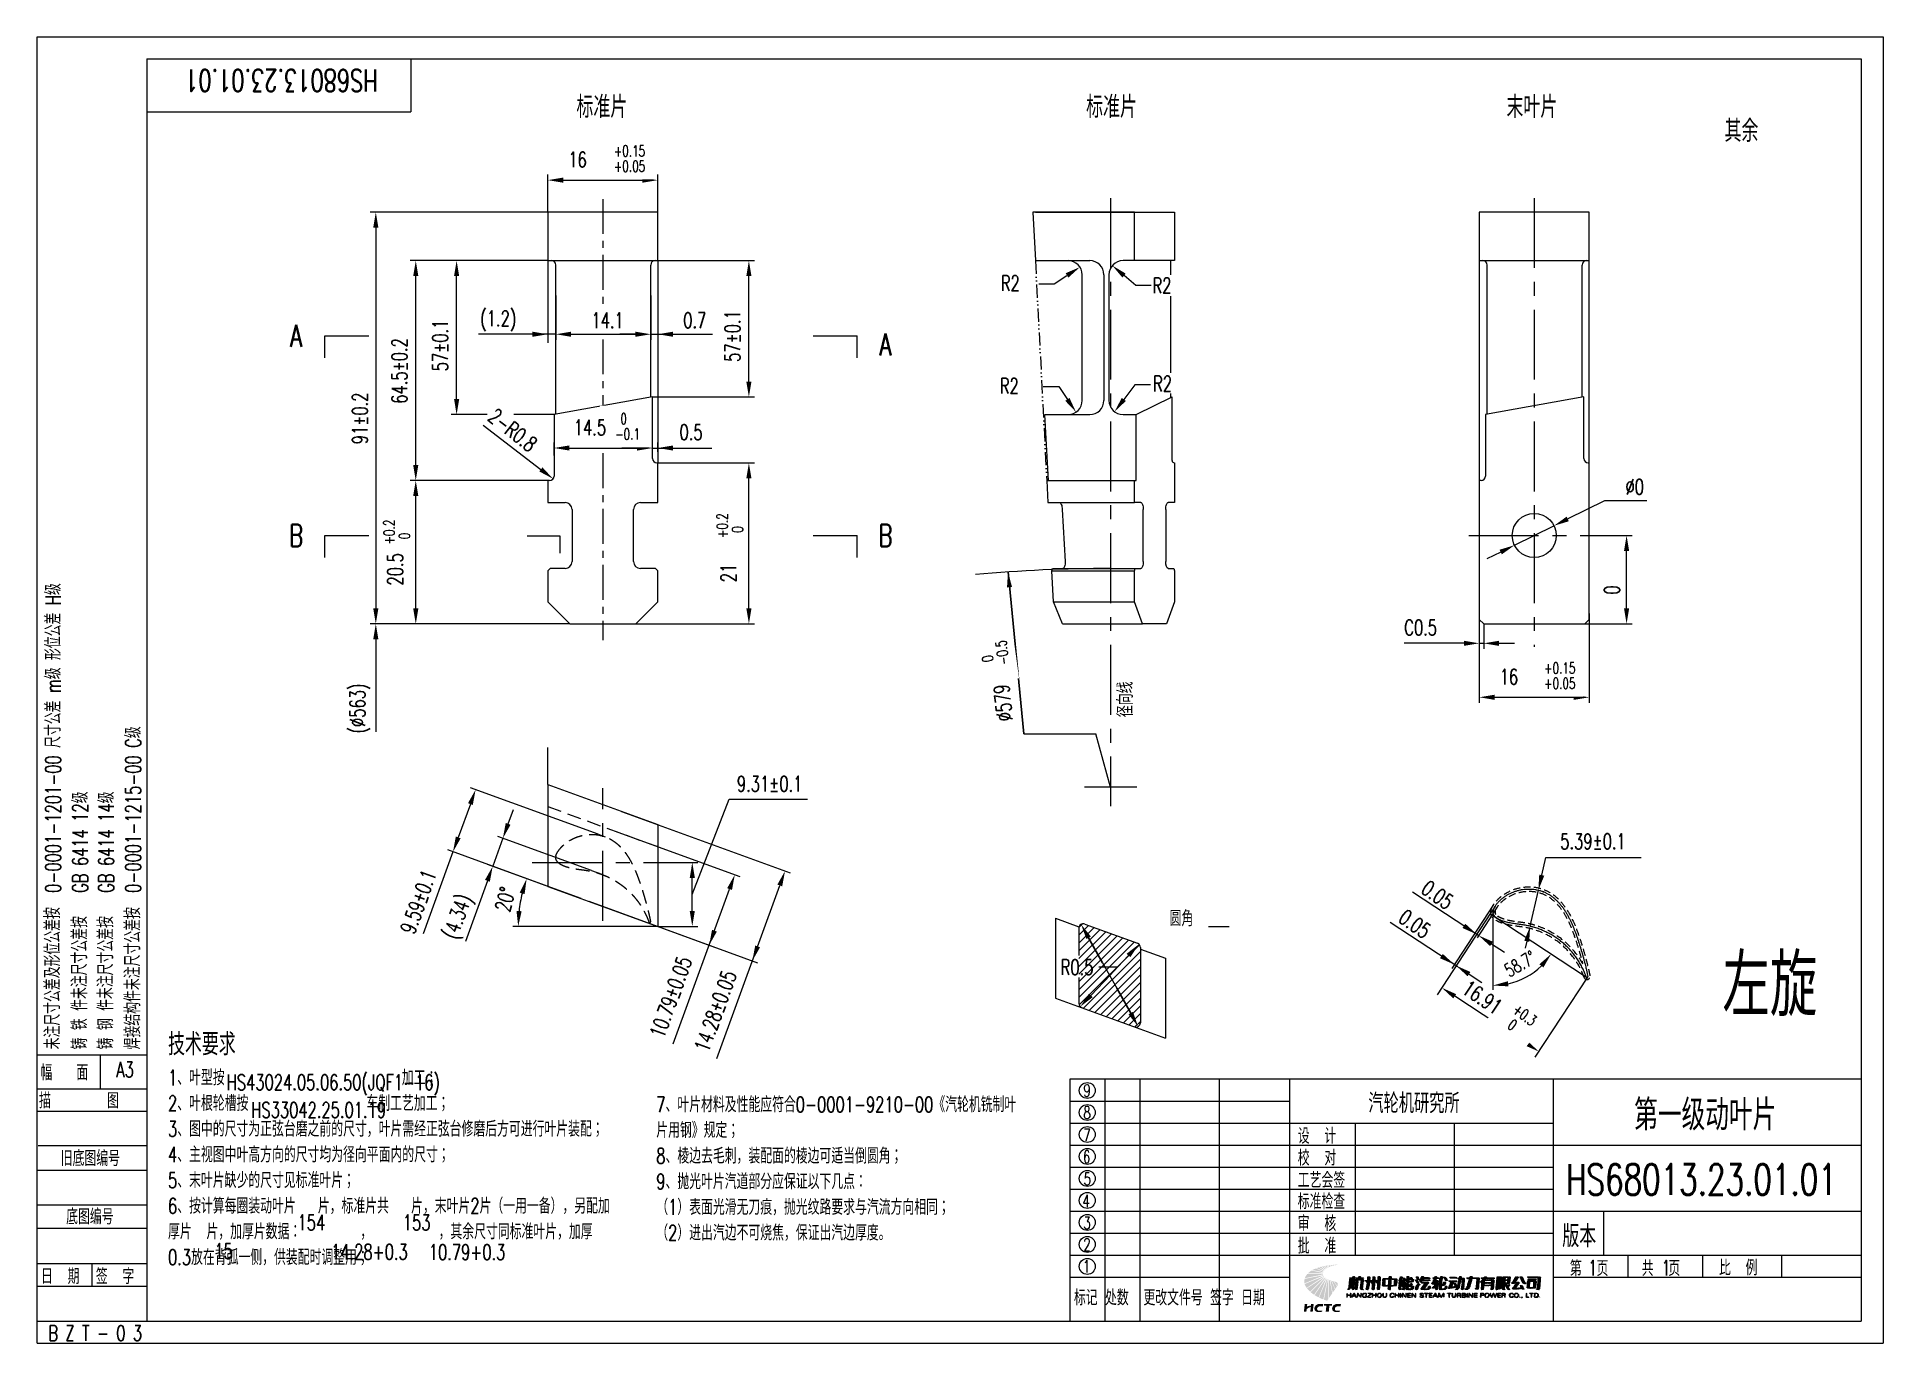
# Model space of a CAD drawing. Header units: inches. Extents: x -25 to 395, y -12 to 285.
import ezdxf
from ezdxf.enums import TextEntityAlignment as Align

# ---------------------------------------------------------------- set-up
doc = ezdxf.new("R2010")
doc.units = ezdxf.units.IN
doc.header["$MEASUREMENT"] = 0
for name, pattern in [('ACAD_ISO12W100', [21, 12, -3, 0, -3, 0, -3]), ('CENTER', [50.8, 31.75, -6.35, 6.35, -6.35]), ('DASHED', [19.05, 12.7, -6.35])]:
    doc.linetypes.add(name, pattern=pattern)
for name, color, linetype, lineweight in [('10粗实线层', 6, 'Continuous', 0), ('1轮廓实线层', 7, 'Continuous', 0), ('2细线层', 1, 'Continuous', 0), ('3中心线层', 1, 'CENTER', 0), ('4虚线层', 1, 'DASHED', 0), ('5剖面线层', 2, 'Continuous', 0), ('6文字层', 3, 'Continuous', 0), ('7标注层', 4, 'Continuous', 0), ('8符号标注层', 4, 'Continuous', 0), ('9双点划线层', 2, 'ACAD_ISO12W100', 0), ('图框层', 7, 'Continuous', 0)]:
    doc.layers.add(name, color=color, linetype=linetype, lineweight=lineweight)
doc.styles.add('HCTC', font='ROMANS.SHX', dxfattribs={"width": 0.7, "bigfont": 'INTECAD.SHX'})
doc.styles.add('日期', font='', dxfattribs={"width": 0.6})
doc.styles.add('更改文件号', font='', dxfattribs={"width": 0.7})
doc.styles.get('日期').set_extended_font_data('KaiTi_GB2312')
doc.styles.get('更改文件号').set_extended_font_data('KaiTi_GB2312')
doc.dimstyles.new('HCTC 0.5', dxfattribs={"dimtxt": 3.5, "dimasz": 3.5, "dimexe": 1.25, "dimexo": 0, "dimgap": 1.5, "dimtad": 1, "dimdec": 4, "dimlfac": 0.5, "dimdsep": 46, "dimtxsty": 'HCTC', "dimcen": 2.5, "dimclrd": 4, "dimclrt": 3, "dimadec": 0, "dimazin": 2, "dimtp": 0.1, "dimtm": 0.1, "dimtfac": 0.71, "dimtdec": 4, "dimtofl": 0, "dimtmove": 0, "dimatfit": 3, "dimfxl": 0, "dimarcsym": 0})

msp = doc.modelspace()

# ---------------------------------------------------------------- texts
at = {"layer": '6文字层', "style": 'HCTC', "width": 0.7}
for s, height, p in [('其余', 5, (358.85282, 261.16943)), ('左旋', 14, (358.37419, 62.38657))]:
    msp.add_text(s, height=height, dxfattribs=at).set_placement(p)
msp.add_text('径向线', height=3.5, rotation=90, dxfattribs=at).set_placement((224.23549, 130.36961))
at = {"layer": '6文字层', "char_height": 5, "attachment_point": 5, "style": 'HCTC'}
for s, insert in [('标准片', (103.4055, 269.10902)), ('标准片', (219.36661, 269.10902)), ('末叶片', (315.00374, 269.10902)), ('末叶片', (315.00374, 269.10902)), ('A', (33.85851, 217.07406)), ('A', (167.97025, 215.07406)), ('B', (33.85851, 171.66689)), ('B', (167.97025, 171.66689))]:
    msp.add_mtext(s, dxfattribs=dict(at, insert=insert))
at = {"layer": '6文字层', "char_height": 3.5, "attachment_point": 1, "style": 'HCTC'}
for s, insert, width in [('{\\H1.429x;技术要求\\P}1、叶型按                        加工；\\P2、叶根轮槽按                车制工艺加工；\\P3、图中的尺寸为正弦台磨之前的尺寸，叶片需经正弦台修磨后方可进行叶片装配；\\P4、主视图中叶高方向的尺寸均为径向平面内的尺寸；\\P5、末叶片缺少的尺寸见标准叶片；\\P6、按计算每圈装动叶片   片，标准片共   片，末叶片2片（一用一备），另配加厚片  片，加厚片数据：        ，         ，其余尺寸同标准叶片，加厚0.3放在背弧一侧，供装配时调整用；', (4.70572, 58.47326), 101.0104098), ('{\\H1.429x;\\P}7、{\\C3;叶片材料及性能应符合0-0001-9210-00《汽轮机铣制叶片用钢》规定；\\P8、棱边去毛刺，装配面的棱边可适当倒圆角；\\P9、抛光叶片汽道部分应保证以下几点：\\P（1）表面光滑无刀痕，抛光纹路要求与汽流方向相同；\\P（2）进出汽边不可烧焦，保证出汽边厚度。}', (115.79534, 52.36205), 83.0653489)]:
    msp.add_mtext(s, dxfattribs=dict(at, insert=insert, width=width))
at = {"layer": '8符号标注层', "color": 3, "style": 'HCTC', "width": 0.7}
msp.add_text('圆角', height=3.5, dxfattribs=at).set_placement((232.58288, 82.82686))

# ---------------------------------------------------------------- blocks, each defined once
blk = doc.blocks.new('*D3')
at = {"layer": '7标注层', "color": 4, "lineweight": -2}
blk.add_line((219.12, 71.79), (214.66, 67.07), dxfattribs=at)
at = {"layer": '7标注层', "color": 4}
blk.add_solid([(214.23, 67.47), (215.08, 66.67), (212.25, 64.52)], dxfattribs=at)
blk = doc.blocks.new('*D4')
at = {"layer": '7标注层', "color": 4, "lineweight": -2}
blk.add_line((220.58, 68.76), (223.73, 63.07), dxfattribs=at)
at = {"layer": '7标注层', "color": 4}
blk.add_solid([(223.22, 62.79), (224.24, 63.35), (225.42, 60.01)], dxfattribs=at)
blk = doc.blocks.new('*D5')
at = {"layer": '7标注层', "color": 4, "lineweight": -2}
blk.add_line((217.35, 74.52), (214.16, 80.19), dxfattribs=at)
at = {"layer": '7标注层', "color": 4}
blk.add_solid([(214.67, 80.47), (213.66, 79.9), (212.45, 83.23)], dxfattribs=at)
blk = doc.blocks.new('动叶12.5-56.7')
at = {"layer": '6文字层', "color": 3, "char_height": 3.5, "attachment_point": 5, "style": 'HCTC', "bg_fill": 2}
for s, insert in [('\\A1; {\\H0.71x;\\S+0.15^ +0.05;}', (108.9, 264.34)), ('\\A1; {\\H0.71x;\\S 0^ -0.1;}', (108.47, 203.43)), ('\\A1; {\\H0.71x;\\S+0.15^ +0.05;}', (320.56, 146.75))]:
    blk.add_mtext(s, dxfattribs=dict(at, insert=insert))
at = {"layer": '6文字层', "color": 3, "char_height": 3.5, "attachment_point": 5, "rotation": 90, "style": 'HCTC'}
for insert in [(56.79, 179.41), (132.59, 180.87)]:
    blk.add_mtext('\\A1;{\\H0.71x;\\S+0.2^  0;}', dxfattribs=dict(at, insert=insert))
at = {"layer": '6文字层', "color": 3, "char_height": 3.5, "attachment_point": 5, "style": 'HCTC', "bg_fill": 2}
for s, insert, rotation in [('\\A1; {\\H0.71x;\\S 0^ -0.5;}', (192.94, 150.91), 97.8538), ('\\A1; {\\H0.71x;\\S+0.3^  0;}', (311.72, 68.73), 323.4225)]:
    blk.add_mtext(s, dxfattribs=dict(at, insert=insert, rotation=rotation))
at = {"layer": '6文字层', "style": 'HCTC', "width": 0.7}
for tag, p in [('A', (95.81, 262.35)), ('RLE2', (194.23, 234.26)), ('RLE1', (228.74, 233.72)), ('AB1', (75.8, 226.24)), ('ALA', (101.09, 225.81)), ('AB', (121.97, 225.81)), ('RLE4', (194, 210.89)), ('RLE3', (228.88, 211.4)), ('AB0', (121.13, 200.37)), ('DQ', (336.34, 187.94)), ('CF', (286.02, 155.94)), ('AM', (307.73, 144.76)), ('B', (134.17, 120.41)), ('RG0', (207.84, 78.7)), ('叶型号', (18.11, 52.53)), ('叶根轮槽图号', (23.7, 46.25)), ('ZA', (34.22, 20.66)), ('ZA1', (58.18, 20.66)), ('ZH', (15.31, 14.15)), ('PH', (41.85, 13.98)), ('QH', (64.07, 13.93))]:
    blk.add_attdef(tag, p, '', height=3.5, dxfattribs=at)
for tag, p, rotation in [('HLA0', (68.43, 215.96), 90), ('HLA', (134.93, 218.1), 90), ('HG0', (59.14, 208.59), 90), ('RG', (77.28, 205.03), 321.6719), ('HA', (50.17, 199.37), 90), ('HGA', (58.2, 167.26), 90), ('HGA1', (134, 168), 90), ('H3', (335.04, 165.2), 90), ('DA1', (49.61, 133.62), 90), ('DA', (196.93, 136.57), 97.8538), ('YH', (321.5, 107.33), 0.04), ('菱形角', (82.43, 92.8), 67.5636), ('LP2', (289.58, 97.58), 323.8251), ('LP1', (284.41, 90.99), 323.8251), ('YS', (60.79, 87.73), 64.4132), ('YD', (70.4, 86.57), 64.9628), ('安装角B', (309.91, 78.09), 30.0954), ('L', (298.87, 74.79), 323.0311), ('Q', (117.52, 64.08), 67.277), ('P', (127.68, 60.9), 67.277)]:
    blk.add_attdef(tag, p, '', height=3.5, rotation=rotation, dxfattribs=at)
blk.add_attdef('AG0', (97.07, 201.44), '', height=3.5, dxfattribs=at)
blk = doc.blocks.new('ZwmFrameMain_A3^_^中文^_^landscape')
at = {"color": 7, "linetype": 'Continuous'}
for p, q in [((-25, 292), (395, 292)), ((-25, -5), (-25, 292)), ((395, 292), (395, -5)), ((-25, -5), (395, -5))]:
    blk.add_line(p, q, dxfattribs=at)
at = {"color": 6, "linetype": 'Continuous'}
for p, q in [((0, 287), (390, 287)), ((0, 287), (0, 0)), ((390, 287), (390, 0)), ((0, 0), (390, 0))]:
    blk.add_line(p, q, dxfattribs=at)
at = {"color": 1, "linetype": 'Continuous'}
for p, q in [((-25, 60.56), (0, 60.56)), ((-10.56, 52.81), (-10.56, 60.53)), ((-25, 52.81), (0, 52.81)), ((-25, 47.74), (0, 47.74)), ((-24.79, 39.91), (0, 39.91)), ((-25, 34.29), (0, 34.29)), ((-25, 26.46), (0, 26.46)), ((-25, 21.11), (0, 21.11)), ((-25.04, 13.11), (0, 13.11)), ((-12.5, 7.94), (-12.5, 13.11)), ((-25, 7.94), (0, 7.94)), ((-25, 0), (0, 0))]:
    blk.add_line(p, q, dxfattribs=at)
at = {"color": 3, "linetype": 'Continuous', "style": 'HCTC', "width": 0.7}
for s, p in [('0-0001-1201-00 尺寸公差 m级 形位公差 H级', (-19.61, 97.36)), ('0-0001-1215-00 C级', (-1.38, 97.36)), ('GB 6414 12级', (-13.45, 97.36)), ('GB 6414 14级', (-7.52, 97.36)), ('未注尺寸公差及形位公差按', (-19.76, 61.78)), ('焊接结构件未注尺寸公差按', (-1.53, 61.78)), ('铸 铁 件未注尺寸公差按', (-13.6, 61.78)), ('铸 钢 件未注尺寸公差按', (-7.67, 61.78))]:
    blk.add_text(s, height=3.5, rotation=90, dxfattribs=at).set_placement(p)
for s, p in [('A3', (-6.96, 55.44)), ('幅   面', (-24.24, 54.76)), ('描       图', (-24.57, 48.36)), ('旧底图编号', (-19.62, 35.24)), ('底图编号', (-18.39, 21.97)), ('日  期', (-24.1, 8.43)), ('签  字', (-11.64, 8.4)), ('B Z T - 0 3', (-22.43, -4.5))]:
    blk.add_text(s, height=3.5, dxfattribs=at).set_placement(p)
blk = doc.blocks.new('Z$W@#7E24445C')
h = blk.add_hatch(color=1)
edge = h.paths.add_edge_path()
edge.add_line((0.71, 1.26), (0.76, 1.7))
edge.add_spline(control_points=[(0.76, 1.7), (0.76, 1.71), (0.76, 1.73), (0.74, 1.76), (0.72, 1.78), (0.7, 1.79), (0.69, 1.8), (0.69, 1.8)], knot_values=[0, 0, 0, 0, 17.531389, 35.052808, 49.039534, 64.125425, 69.712487, 69.712487, 69.712487, 69.712487], degree=3, periodic=0)
edge.add_line((0.69, 1.8), (0.2, 1.8))
edge.add_line((0.2, 1.8), (0, 0.07))
edge.add_line((0, 0.07), (0.48, 0.07))
edge.add_line((0.48, 0.07), (0.52, 0.08))
edge.add_line((0.52, 0.08), (0.56, 0.12))
edge.add_line((0.56, 0.12), (0.58, 0.16))
edge.add_line((0.58, 0.16), (0.64, 0.64))
edge.add_spline(control_points=[(0.64, 0.64), (0.66, 0.66), (0.72, 0.72), (0.82, 0.81), (0.94, 0.88), (1.05, 0.96), (1.18, 1.02), (1.31, 1.08), (1.41, 1.12), (1.5, 1.16), (1.55, 1.17), (1.58, 1.18)], knot_values=[0, 0, 0, 0, 52.669164, 139.960343, 202.190274, 281.711319, 356.509014, 435.711473, 505.730724, 542.131575, 587.995439, 587.995439, 587.995439, 587.995439], degree=3, periodic=0)
edge.add_line((1.58, 1.18), (1.45, 0.08))
edge.add_line((1.45, 0.08), (1.94, 0.08))
edge.add_spline(control_points=[(1.94, 0.08), (1.94, 0.08), (1.96, 0.08), (1.99, 0.09), (2, 0.11), (2.02, 0.13), (2.03, 0.14), (2.03, 0.15), (2.03, 0.15)], knot_values=[0, 0, 0, 0, 13.437454, 28.409941, 41.40753, 53.033387, 62.641202, 67.368861, 67.368861, 67.368861, 67.368861], degree=3, periodic=0)
edge.add_line((2.03, 0.15), (2.22, 1.71))
edge.add_line((2.22, 1.71), (2.21, 1.74))
edge.add_line((2.21, 1.74), (2.2, 1.77))
edge.add_line((2.2, 1.77), (2.16, 1.79))
edge.add_line((2.16, 1.79), (2.14, 1.8))
edge.add_line((2.14, 1.8), (1.65, 1.8))
edge.add_line((1.65, 1.8), (1.62, 1.47))
edge.add_spline(control_points=[(1.62, 1.47), (1.59, 1.47), (1.52, 1.46), (1.43, 1.45), (1.34, 1.43), (1.26, 1.42), (1.17, 1.4), (1.08, 1.38), (1, 1.36), (0.91, 1.33), (0.83, 1.3), (0.76, 1.28), (0.73, 1.26), (0.71, 1.26)], knot_values=[0, 0, 0, 0, 50.936012, 101.859149, 143.018358, 197.267006, 245.844836, 288.795288, 334.509896, 393.420607, 438.430773, 472.524917, 500.581958, 500.581958, 500.581958, 500.581958], degree=3, periodic=0)
for points in [[(3.57, 1.86), (3.46, 1.85), (3.34, 1.83), (3.25, 1.81), (3.2, 1.79), (3.16, 1.78), (3.12, 1.76), (3.08, 1.75), (3.04, 1.73), (3, 1.71), (2.96, 1.69), (2.93, 1.67), (2.9, 1.66), (2.87, 1.64), (2.84, 1.62), (2.82, 1.61), (2.8, 1.59), (2.75, 1.56), (2.72, 1.52), (2.68, 1.49), (2.65, 1.45), (2.6, 1.39), (2.57, 1.34), (2.54, 1.3), (2.5, 1.24), (2.47, 1.16), (2.44, 1.08), (2.42, 1.01), (2.41, 0.96), (2.4, 0.9), (2.4, 0.84), (2.4, 0.72), (2.4, 0.67), (2.42, 0.59), (2.43, 0.54), (2.44, 0.49), (2.46, 0.45), (2.48, 0.42), (2.49, 0.39), (2.51, 0.36), (2.52, 0.34), (2.54, 0.31), (2.57, 0.29), (2.59, 0.27), (2.61, 0.25), (2.65, 0.21), (2.68, 0.18), (2.71, 0.17), (2.76, 0.13), (2.79, 0.12), (2.85, 0.09), (2.91, 0.07), (2.96, 0.05), (3, 0.04), (3.05, 0.03), (3.12, 0.01), (3.18, 0.01), (3.25, 0), (3.53, 0), (3.66, 0.01), (3.84, 0.03), (3.99, 0.06), (4.1, 0.09), (4.14, 0.11), (4.16, 0.12), (4.18, 0.34), (4.01, 0.33), (3.86, 0.32), (3.73, 0.31), (3.67, 0.3), (3.52, 0.3), (3.42, 0.31), (3.34, 0.31), (3.28, 0.33), (3.23, 0.35), (3.18, 0.38), (3.15, 0.4), (3.11, 0.44), (3.08, 0.47), (3.04, 0.53), (3.03, 0.57), (3.02, 0.62), (3.01, 0.66), (3.01, 0.77), (3.01, 0.83), (3.03, 0.88), (3.05, 0.93), (3.06, 0.97), (3.09, 1.02), (3.14, 1.08), (3.2, 1.13), (3.25, 1.17), (3.3, 1.2), (3.35, 1.23), (3.4, 1.24), (3.48, 1.27), (3.54, 1.28), (3.59, 1.29), (3.66, 1.29), (4.25, 1.29), (4.28, 1.29), (4.31, 1.31), (4.32, 1.33), (4.34, 1.36), (4.36, 1.45), (4.39, 1.8), (4.37, 1.83), (4.35, 1.85), (4.32, 1.86), (4.31, 1.86)], [(6.39, 1.44), (6.39, 1.44), (6.36, 1.42), (5.8, 1.42), (5.67, 0.09), (4.97, 0.09), (5.12, 1.42), (4.57, 1.42), (4.57, 1.43), (4.61, 1.81), (4.64, 1.83), (6.44, 1.83), (6.39, 1.45), (6.39, 1.44)], [(7.61, 1.86), (7.5, 1.85), (7.38, 1.83), (7.29, 1.81), (7.24, 1.79), (7.19, 1.78), (7.16, 1.76), (7.11, 1.75), (7.07, 1.73), (7.03, 1.71), (6.99, 1.69), (6.96, 1.68), (6.93, 1.66), (6.91, 1.64), (6.88, 1.62), (6.86, 1.61), (6.83, 1.59), (6.79, 1.56), (6.75, 1.52), (6.72, 1.49), (6.68, 1.45), (6.64, 1.39), (6.6, 1.34), (6.57, 1.3), (6.54, 1.24), (6.5, 1.16), (6.47, 1.08), (6.46, 1.01), (6.45, 0.97), (6.44, 0.9), (6.43, 0.84), (6.43, 0.72), (6.44, 0.67), (6.45, 0.59), (6.46, 0.55), (6.48, 0.49), (6.49, 0.45), (6.51, 0.42), (6.53, 0.39), (6.54, 0.36), (6.56, 0.34), (6.58, 0.31), (6.61, 0.29), (6.62, 0.27), (6.65, 0.25), (6.68, 0.21), (6.72, 0.18), (6.75, 0.17), (6.79, 0.14), (6.83, 0.12), (6.89, 0.09), (6.95, 0.07), (7, 0.05), (7.03, 0.04), (7.09, 0.03), (7.16, 0.01), (7.21, 0.01), (7.29, 0), (7.57, 0), (7.7, 0.01), (7.87, 0.03), (8.02, 0.06), (8.13, 0.09), (8.18, 0.11), (8.19, 0.12), (8.21, 0.35), (8.05, 0.33), (7.89, 0.32), (7.77, 0.31), (7.71, 0.3), (7.55, 0.3), (7.45, 0.31), (7.37, 0.32), (7.32, 0.33), (7.26, 0.35), (7.22, 0.38), (7.18, 0.4), (7.15, 0.44), (7.12, 0.47), (7.08, 0.53), (7.06, 0.57), (7.05, 0.62), (7.05, 0.66), (7.05, 0.77), (7.05, 0.83), (7.06, 0.89), (7.08, 0.93), (7.1, 0.97), (7.13, 1.02), (7.18, 1.08), (7.23, 1.13), (7.29, 1.17), (7.34, 1.2), (7.39, 1.23), (7.44, 1.24), (7.52, 1.27), (7.57, 1.28), (7.63, 1.29), (7.7, 1.3), (8.29, 1.3), (8.32, 1.3), (8.34, 1.31), (8.36, 1.33), (8.38, 1.36), (8.39, 1.45), (8.42, 1.8), (8.41, 1.84), (8.39, 1.85), (8.36, 1.86), (8.34, 1.86)]]:
    blk.add_hatch(color=1).paths.add_polyline_path(points)
at = {"layer": '5剖面线层'}
h = blk.add_hatch(color=40, dxfattribs=at)
h.paths.add_polyline_path([(7.57, 10.74), (7.65, 10.75), (7.64, 10.82), (7.12, 10.77), (6.99, 10.61), (7.1, 10.64)])
h.paths.add_polyline_path([(6.59, 10.73), (6.42, 10.46), (6.64, 10.53), (6.78, 10.56), (6.93, 10.76)])
h.paths.add_polyline_path([(6.04, 10.33), (6.25, 10.4), (6.39, 10.71), (6.13, 10.68)])
h.paths.add_polyline_path([(5.72, 10.2), (5.77, 10.22), (5.89, 10.27), (5.98, 10.66), (5.73, 10.63)])
h.paths.add_polyline_path([(5.57, 10.61), (5.35, 10.58), (5.46, 10.08), (5.52, 10.11), (5.57, 10.13)])
h.paths.add_polyline_path([(5.22, 10.56), (4.98, 10.53), (5.23, 9.95), (5.28, 9.99), (5.31, 10)])
h.paths.add_polyline_path([(5.03, 9.82), (5.05, 9.84), (5.09, 9.87), (4.85, 10.5), (4.59, 10.45)])
h.paths.add_polyline_path([(4.83, 9.68), (4.86, 9.7), (4.89, 9.72), (4.45, 10.42), (4.11, 10.34)])
h.paths.add_polyline_path([(3.97, 10.31), (3.88, 10.29), (3.57, 10.19), (4.64, 9.5), (4.66, 9.53), (4.69, 9.55)])
h.paths.add_polyline_path([(4.49, 9.29), (4.52, 9.34), (4.54, 9.37), (3.43, 10.15), (3.03, 10.03), (2.88, 9.97)])
h.paths.add_polyline_path([(2.69, 9.91), (2.52, 9.84), (2.03, 9.61), (1.94, 9.56), (4.38, 9.05), (4.4, 9.09), (4.43, 9.16)])
h.paths.add_polyline_path([(1.77, 9.45), (1.65, 9.38), (1.39, 9.2), (1.22, 9.06), (0.92, 8.82), (4.33, 8.81), (4.33, 8.86), (4.34, 8.9)])
h.paths.add_polyline_path([(4.34, 8.55), (4.33, 8.59), (4.33, 8.65), (0.8, 8.69), (0.67, 8.53), (0.48, 8.25), (0.4, 8.12), (0.29, 7.89), (0.23, 7.7)])
h.paths.add_polyline_path([(4.42, 8.31), (4.41, 8.34), (4.4, 8.36), (0.19, 7.55), (0.15, 7.38), (0.11, 7.18), (0.1, 7), (0.11, 6.76), (0.13, 6.57), (0.14, 6.52)])
h.paths.add_polyline_path([(4.55, 8.09), (4.53, 8.12), (4.52, 8.14), (0.17, 6.38), (0.19, 6.33), (0.27, 6.09), (0.41, 5.81), (0.57, 5.55), (0.61, 5.49)])
h.paths.add_polyline_path([(4.72, 7.91), (4.69, 7.93), (4.68, 7.95), (0.69, 5.38), (0.77, 5.27), (0.94, 5.09), (1.15, 4.88), (1.35, 4.68), (1.42, 4.62)])
h.paths.add_polyline_path([(4.91, 7.76), (4.86, 7.81), (1.52, 4.53), (1.67, 4.41), (1.91, 4.23), (2.2, 4.02), (2.32, 3.94)])
h.paths.add_polyline_path([(5.1, 7.63), (5.08, 7.64), (5.05, 7.66), (2.44, 3.87), (2.66, 3.72), (3, 3.53), (3.36, 3.33)])
h.paths.add_polyline_path([(3.46, 3.28), (3.65, 3.19), (4.21, 2.95), (4.43, 2.86), (5.33, 7.51), (5.29, 7.53), (5.25, 7.55)])
h.paths.add_polyline_path([(5.58, 7.39), (5.49, 7.43), (5.47, 7.44), (4.55, 2.81), (4.82, 2.72), (5.08, 2.64), (5.28, 2.59), (5.31, 2.6), (5.35, 2.65), (5.4, 2.72), (5.58, 2.98)])
h.paths.add_polyline_path([(5.86, 7.27), (5.75, 7.31), (5.71, 3.18), (6.46, 4.26)])
h.paths.add_polyline_path([(6.21, 7.16), (6.06, 7.2), (6.03, 7.21), (6.55, 4.4), (7.08, 5.17)])
h.paths.add_polyline_path([(6.71, 7.02), (6.38, 7.11), (7.14, 5.25), (7.53, 5.83)])
h.paths.add_polyline_path([(7.68, 6.53), (7.63, 6.64), (7.57, 6.69), (7.46, 6.77), (7.33, 6.85), (7.23, 6.88), (7.08, 6.92), (6.9, 6.97), (7.59, 5.91), (7.68, 6.04), (7.72, 6.16), (7.72, 6.28), (7.72, 6.44)])
h = blk.add_hatch(dxfattribs=at)
h.set_pattern_fill('ANSI31', color=1, scale=0.01, style=0)
h.set_pattern_definition([(45, (-100.760937, -148.923855), (-0.0224506403, 0.0224506403), [])])
edge = h.paths.add_edge_path()
edge.add_spline(control_points=[(10.71, 5.69), (10.76, 6.23), (10.82, 6.87), (10.88, 7.5)], knot_values=[0, 0, 0, 0, 1, 1, 1, 1], degree=3, periodic=0)
edge.add_spline(control_points=[(10.88, 7.5), (10.74, 7.51), (10.52, 7.54), (10.4, 7.44)], knot_values=[15, 15, 15, 15, 16, 16, 16, 16], degree=3, periodic=0)
edge.add_line((10.4, 7.44), (10.22, 5.55))
edge.add_spline(control_points=[(10.22, 5.55), (10.12, 5.32), (10.08, 5.24), (9.9, 5.14)], knot_values=[4, 4, 4, 4, 5, 5, 5, 5], degree=3, periodic=0)
edge.add_spline(control_points=[(9.9, 5.14), (10.27, 5.12), (10.38, 5.19), (10.43, 5.23)], knot_values=[2, 2, 2, 2, 3, 3, 3, 3], degree=3, periodic=0)
edge.add_spline(control_points=[(10.43, 5.23), (10.57, 5.37), (10.66, 5.47), (10.71, 5.69)], knot_values=[1, 1, 1, 1, 2, 2, 2, 2], degree=3, periodic=0)
edge = h.paths.add_edge_path()
edge.add_spline(control_points=[(11.6, 7.33), (11.7, 7.36), (11.69, 7.35), (11.73, 7.38)], knot_values=[4, 4, 4, 4, 5, 5, 5, 5], degree=3, periodic=0)
edge.add_spline(control_points=[(11.73, 7.38), (11.75, 7.46), (11.67, 7.51), (11.6, 7.55)], knot_values=[2, 2, 2, 2, 3, 3, 3, 3], degree=3, periodic=0)
edge.add_spline(control_points=[(11.6, 7.55), (11.61, 7.71), (11.62, 7.87), (11.64, 8.03)], knot_values=[0, 0, 0, 0, 1, 1, 1, 1], degree=3, periodic=0)
edge.add_spline(control_points=[(11.64, 8.03), (11.59, 8.06), (11.63, 8.05), (11.55, 8.07)], knot_values=[15, 15, 15, 15, 16, 16, 16, 16], degree=3, periodic=0)
edge.add_spline(control_points=[(11.55, 8.07), (11.39, 8.07), (11.28, 8.06), (11.15, 8)], knot_values=[14.078999, 14.078999, 14.078999, 14.078999, 15, 15, 15, 15], degree=3, periodic=0)
edge.add_line((11.15, 8), (11.13, 7.81))
edge.add_line((11.13, 7.81), (10.38, 7.81))
edge.add_spline(control_points=[(10.38, 7.81), (10.38, 7.77), (10.38, 7.72), (10.38, 7.68)], knot_values=[11, 11, 11, 11, 12, 12, 12, 12], degree=3, periodic=0)
edge.add_line((10.38, 7.68), (11.12, 7.68))
edge.add_line((11.12, 7.68), (10.91, 5.29))
edge.add_spline(control_points=[(10.91, 5.29), (10.94, 5.19), (10.98, 5.15), (11.03, 5.12)], knot_values=[7, 7, 7, 7, 8, 8, 8, 8], degree=3, periodic=0)
edge.add_spline(control_points=[(11.03, 5.12), (11.15, 5.12), (11.26, 5.12), (11.38, 5.12)], knot_values=[6, 6, 6, 6, 6.733023, 6.733023, 6.733023, 6.733023], degree=3, periodic=0)
edge.add_spline(control_points=[(11.38, 5.12), (11.45, 5.86), (11.52, 6.6), (11.6, 7.33)], knot_values=[5, 5, 5, 5, 6, 6, 6, 6], degree=3, periodic=0)
edge = h.paths.add_edge_path()
edge.add_line((12.38, 7.33), (13.06, 7.33))
edge.add_line((13.06, 7.33), (12.82, 5.33))
edge.add_spline(control_points=[(12.82, 5.33), (12.86, 5.25), (12.91, 5.18), (12.94, 5.12)], knot_values=[11, 11, 11, 11, 12, 12, 12, 12], degree=3, periodic=0)
edge.add_spline(control_points=[(12.94, 5.12), (13.14, 5.12), (13.35, 5.12), (13.55, 5.12)], knot_values=[10, 10, 10, 10, 11, 11, 11, 11], degree=3, periodic=0)
edge.add_spline(control_points=[(13.55, 5.12), (13.52, 5.24), (13.46, 5.3), (13.42, 5.34)], knot_values=[9, 9, 9, 9, 10, 10, 10, 10], degree=3, periodic=0)
edge.add_spline(control_points=[(13.42, 5.34), (13.4, 5.35), (13.37, 5.37), (13.34, 5.38)], knot_values=[8, 8, 8, 8, 9, 9, 9, 9], degree=3, periodic=0)
edge.add_line((13.34, 5.38), (13.6, 7.51))
edge.add_line((13.6, 7.51), (11.9, 7.51))
edge.add_spline(control_points=[(11.9, 7.51), (11.81, 6.71), (11.73, 5.91), (11.64, 5.12)], knot_values=[25, 25, 25, 25, 25.999994, 25.999994, 25.999994, 25.999994], degree=3, periodic=0)
edge.add_spline(control_points=[(11.64, 5.12), (11.82, 5.12), (12, 5.12), (12.12, 5.16)], knot_values=[24, 24, 24, 24, 25, 25, 25, 25], degree=3, periodic=0)
edge.add_line((12.12, 5.16), (12.38, 7.33))
edge = h.paths.add_edge_path()
edge.add_spline(control_points=[(13.03, 7.81), (13, 7.9), (12.97, 7.98), (12.94, 8.07)], knot_values=[5, 5, 5, 5, 6, 6, 6, 6], degree=3, periodic=0)
edge.add_spline(control_points=[(12.94, 8.07), (12.76, 8.08), (12.53, 8.05), (12.42, 8.03)], knot_values=[4, 4, 4, 4, 5, 5, 5, 5], degree=3, periodic=0)
edge.add_spline(control_points=[(12.42, 8.03), (12.42, 7.97), (12.42, 7.91), (12.42, 7.81)], knot_values=[3, 3, 3, 3, 4, 4, 4, 4], degree=3, periodic=0)
edge.add_line((12.42, 7.81), (11.86, 7.81))
edge.add_spline(control_points=[(11.86, 7.81), (11.81, 7.77), (11.79, 7.72), (11.81, 7.68)], knot_values=[0, 0, 0, 0, 1, 1, 1, 1], degree=3, periodic=0)
edge.add_line((11.81, 7.68), (13.64, 7.68))
edge.add_spline(control_points=[(13.64, 7.68), (13.66, 7.72), (13.68, 7.77), (13.64, 7.81)], knot_values=[0, 0, 0, 0, 1, 1, 1, 1], degree=3, periodic=0)
edge.add_line((13.64, 7.81), (13.03, 7.81))
edge = h.paths.add_edge_path()
edge.add_spline(control_points=[(15.03, 7.2), (15.04, 7.46), (15.06, 7.72), (15.07, 7.98)], knot_values=[39, 39, 39, 39, 40, 40, 40, 40], degree=3, periodic=0)
edge.add_spline(control_points=[(15.07, 7.98), (14.9, 7.98), (14.72, 7.98), (14.55, 7.98)], knot_values=[38, 38, 38, 38, 39, 39, 39, 39], degree=3, periodic=0)
edge.add_spline(control_points=[(14.55, 7.98), (14.52, 7.72), (14.49, 7.46), (14.46, 7.2)], knot_values=[37, 37, 37, 37, 38, 38, 38, 38], degree=3, periodic=0)
edge.add_spline(control_points=[(14.46, 7.2), (14.27, 7.2), (14.09, 7.2), (13.9, 7.2)], knot_values=[36, 36, 36, 36, 37, 37, 37, 37], degree=3, periodic=0)
edge.add_spline(control_points=[(13.9, 7.2), (13.88, 7.16), (13.87, 7.12), (13.85, 7.07)], knot_values=[35, 35, 35, 35, 36, 36, 36, 36], degree=3, periodic=0)
edge.add_spline(control_points=[(13.85, 7.07), (14.37, 7.07), (14.06, 7.05), (14.37, 6.55)], knot_values=[34, 34, 34, 34, 35, 35, 35, 35], degree=3, periodic=0)
edge.add_spline(control_points=[(14.37, 6.55), (14.46, 6.31), (14.29, 5.87), (14.24, 5.73)], knot_values=[26, 26, 26, 26, 27, 27, 27, 27], degree=3, periodic=0)
edge.add_spline(control_points=[(14.24, 5.73), (14.23, 5.63), (14.22, 5.52), (14.2, 5.42)], knot_values=[25, 25, 25, 25, 26, 26, 26, 26], degree=3, periodic=0)
edge.add_spline(control_points=[(14.2, 5.42), (14.15, 5.3), (14.1, 5.31), (14.07, 5.12)], knot_values=[24, 24, 24, 24, 25, 25, 25, 25], degree=3, periodic=0)
edge.add_spline(control_points=[(14.07, 5.12), (14.24, 5.12), (14.42, 5.12), (14.59, 5.12)], knot_values=[23, 23, 23, 23, 24, 24, 24, 24], degree=3, periodic=0)
edge.add_spline(control_points=[(14.59, 5.12), (14.63, 5.25), (14.72, 5.34), (14.77, 5.47)], knot_values=[22, 22, 22, 22, 23, 23, 23, 23], degree=3, periodic=0)
edge.add_spline(control_points=[(14.77, 5.47), (14.77, 5.52), (14.77, 5.58), (14.77, 5.64)], knot_values=[21, 21, 21, 21, 22, 22, 22, 22], degree=3, periodic=0)
edge.add_spline(control_points=[(14.77, 5.64), (14.78, 5.64), (14.79, 5.64), (14.81, 5.64)], knot_values=[20, 20, 20, 20, 21, 21, 21, 21], degree=3, periodic=0)
edge.add_spline(control_points=[(14.81, 5.64), (14.81, 5.7), (14.81, 5.76), (14.81, 5.81)], knot_values=[19, 19, 19, 19, 20, 20, 20, 20], degree=3, periodic=0)
edge.add_spline(control_points=[(14.81, 5.81), (14.82, 5.81), (14.84, 5.81), (14.85, 5.81)], knot_values=[18, 18, 18, 18, 19, 19, 19, 19], degree=3, periodic=0)
edge.add_spline(control_points=[(14.85, 5.81), (14.85, 5.89), (14.85, 5.96), (14.85, 6.03)], knot_values=[17, 17, 17, 17, 18, 18, 18, 18], degree=3, periodic=0)
edge.add_spline(control_points=[(14.85, 6.03), (14.87, 6.03), (14.88, 6.03), (14.9, 6.03)], knot_values=[16, 16, 16, 16, 17, 17, 17, 17], degree=3, periodic=0)
edge.add_spline(control_points=[(14.9, 6.03), (14.9, 6.1), (14.9, 6.18), (14.9, 6.25)], knot_values=[15, 15, 15, 15, 16, 16, 16, 16], degree=3, periodic=0)
edge.add_spline(control_points=[(14.9, 6.25), (14.91, 6.25), (14.92, 6.25), (14.94, 6.25)], knot_values=[14, 14, 14, 14, 15, 15, 15, 15], degree=3, periodic=0)
edge.add_spline(control_points=[(14.94, 6.25), (15, 6.47), (14.9, 6.88), (15.03, 7.03)], knot_values=[13, 13, 13, 13, 14, 14, 14, 14], degree=3, periodic=0)
edge.add_spline(control_points=[(15.03, 7.03), (15.06, 7.08), (15.02, 7.04), (15.07, 7.07)], knot_values=[12, 12, 12, 12, 13, 13, 13, 13], degree=3, periodic=0)
edge.add_spline(control_points=[(15.07, 7.07), (15.1, 6.94), (15.14, 6.98), (15.16, 6.94)], knot_values=[11, 11, 11, 11, 12, 12, 12, 12], degree=3, periodic=0)
edge.add_spline(control_points=[(15.16, 6.94), (15.16, 6.88), (15.16, 6.83), (15.16, 6.77)], knot_values=[10, 10, 10, 10, 11, 11, 11, 11], degree=3, periodic=0)
edge.add_spline(control_points=[(15.16, 6.77), (15.17, 6.77), (15.19, 6.77), (15.2, 6.77)], knot_values=[9, 9, 9, 9, 10, 10, 10, 10], degree=3, periodic=0)
edge.add_spline(control_points=[(15.2, 6.77), (15.21, 6.71), (15.23, 6.65), (15.24, 6.6)], knot_values=[8, 8, 8, 8, 9, 9, 9, 9], degree=3, periodic=0)
edge.add_spline(control_points=[(15.24, 6.6), (15.36, 6.52), (15.47, 6.45), (15.59, 6.38)], knot_values=[7, 7, 7, 7, 8, 8, 8, 8], degree=3, periodic=0)
edge.add_spline(control_points=[(15.59, 6.38), (15.59, 5.94), (15.45, 5.46), (15.5, 5.12)], knot_values=[6, 6, 6, 6, 7, 7, 7, 7], degree=3, periodic=0)
edge.add_spline(control_points=[(15.5, 5.12), (15.68, 5.12), (15.85, 5.12), (16.02, 5.12)], knot_values=[5, 5, 5, 5, 6, 6, 6, 6], degree=3, periodic=0)
edge.add_spline(control_points=[(16.02, 5.12), (16.08, 5.77), (16.14, 6.42), (16.2, 7.07)], knot_values=[4, 4, 4, 4, 5, 5, 5, 5], degree=3, periodic=0)
edge.add_spline(control_points=[(16.2, 7.07), (16.21, 7.07), (16.23, 7.07), (16.24, 7.07)], knot_values=[3, 3, 3, 3, 4, 4, 4, 4], degree=3, periodic=0)
edge.add_spline(control_points=[(16.24, 7.07), (16.39, 6.75), (16.45, 6.54), (16.76, 6.38)], knot_values=[2, 2, 2, 2, 3, 3, 3, 3], degree=3, periodic=0)
edge.add_spline(control_points=[(16.76, 6.38), (16.73, 5.96), (16.71, 5.54), (16.68, 5.12)], knot_values=[1, 1, 1, 1, 2, 2, 2, 2], degree=3, periodic=0)
edge.add_spline(control_points=[(16.68, 5.12), (16.85, 5.12), (17.02, 5.12), (17.2, 5.12)], knot_values=[0, 0, 0, 0, 1, 1, 1, 1], degree=3, periodic=0)
edge.add_spline(control_points=[(17.2, 5.12), (17.21, 5.21), (17.24, 5.21), (17.24, 5.21)], knot_values=[58.000027, 58.000027, 58.000027, 58.000027, 59, 59, 59, 59], degree=3, periodic=0)
edge.add_spline(control_points=[(17.24, 5.21), (17.24, 5.21), (17.24, 5.21), (17.24, 5.21)], knot_values=[58, 58, 58, 58, 58.000027, 58.000027, 58.000027, 58.000027], degree=3, periodic=0)
edge.add_spline(control_points=[(17.24, 5.21), (17.24, 5.28), (17.24, 5.35), (17.24, 5.42)], knot_values=[57, 57, 57, 57, 58, 58, 58, 58], degree=3, periodic=0)
edge.add_spline(control_points=[(17.24, 5.42), (17.26, 5.42), (17.27, 5.42), (17.28, 5.42)], knot_values=[56, 56, 56, 56, 57, 57, 57, 57], degree=3, periodic=0)
edge.add_spline(control_points=[(17.28, 5.42), (17.28, 5.65), (17.28, 5.89), (17.28, 6.12)], knot_values=[55, 55, 55, 55, 56, 56, 56, 56], degree=3, periodic=0)
edge.add_spline(control_points=[(17.28, 6.12), (17.3, 6.12), (17.31, 6.12), (17.33, 6.12)], knot_values=[54, 54, 54, 54, 55, 55, 55, 55], degree=3, periodic=0)
edge.add_spline(control_points=[(17.33, 6.12), (17.33, 6.33), (17.33, 6.55), (17.33, 6.77)], knot_values=[53, 53, 53, 53, 54, 54, 54, 54], degree=3, periodic=0)
edge.add_spline(control_points=[(17.33, 6.77), (17.34, 6.77), (17.36, 6.77), (17.37, 6.77)], knot_values=[52, 52, 52, 52, 53, 53, 53, 53], degree=3, periodic=0)
edge.add_spline(control_points=[(17.37, 6.77), (17.37, 6.88), (17.37, 7), (17.37, 7.12)], knot_values=[51, 51, 51, 51, 52, 52, 52, 52], degree=3, periodic=0)
edge.add_spline(control_points=[(17.37, 7.12), (17.39, 7.12), (17.4, 7.12), (17.41, 7.12)], knot_values=[50, 50, 50, 50, 51, 51, 51, 51], degree=3, periodic=0)
edge.add_spline(control_points=[(17.41, 7.12), (17.47, 7.32), (17.34, 7.63), (17.46, 7.77)], knot_values=[49, 49, 49, 49, 50, 50, 50, 50], degree=3, periodic=0)
edge.add_spline(control_points=[(17.46, 7.77), (17.45, 7.99), (17.44, 7.94), (17.37, 8.07)], knot_values=[48, 48, 48, 48, 49, 49, 49, 49], degree=3, periodic=0)
edge.add_spline(control_points=[(17.37, 8.07), (17.12, 8.07), (17.05, 8.06), (16.89, 7.98)], knot_values=[47, 47, 47, 47, 48, 48, 48, 48], degree=3, periodic=0)
edge.add_spline(control_points=[(16.89, 7.98), (16.86, 7.71), (16.84, 7.43), (16.81, 7.16)], knot_values=[46, 46, 46, 46, 47, 47, 47, 47], degree=3, periodic=0)
edge.add_spline(control_points=[(16.81, 7.16), (16.67, 7.21), (16.35, 7.22), (16.2, 7.25)], knot_values=[45, 45, 45, 45, 46, 46, 46, 46], degree=3, periodic=0)
edge.add_spline(control_points=[(16.2, 7.25), (16.22, 7.46), (16.24, 7.72), (16.24, 7.98)], knot_values=[44, 44, 44, 44, 45, 45, 45, 45], degree=3, periodic=0)
edge.add_spline(control_points=[(16.24, 7.98), (16.07, 7.98), (15.89, 7.98), (15.72, 7.98)], knot_values=[43, 43, 43, 43, 44, 44, 44, 44], degree=3, periodic=0)
edge.add_spline(control_points=[(15.72, 7.98), (15.72, 7.8), (15.71, 7.29), (15.63, 7.2)], knot_values=[42, 42, 42, 42, 43, 43, 43, 43], degree=3, periodic=0)
edge.add_spline(control_points=[(15.63, 7.2), (15.63, 7.19), (15.63, 7.17), (15.63, 7.16)], knot_values=[41, 41, 41, 41, 42, 42, 42, 42], degree=3, periodic=0)
edge.add_spline(control_points=[(15.63, 7.16), (15.49, 7.22), (15.23, 7.2), (15.03, 7.2)], knot_values=[40, 40, 40, 40, 41, 41, 41, 41], degree=3, periodic=0)
edge = h.paths.add_edge_path(flags=16)
edge.add_spline(control_points=[(20.58, 6.99), (20.62, 7.11), (20.66, 7.3), (20.67, 7.46)], knot_values=[5, 5, 5, 5, 6, 6, 6, 6], degree=3, periodic=0)
edge.add_spline(control_points=[(20.67, 7.46), (20.41, 7.46), (20.15, 7.46), (19.89, 7.46)], knot_values=[6, 6, 6, 6, 7, 7, 7, 7], degree=3, periodic=0)
edge.add_spline(control_points=[(19.89, 7.46), (19.86, 7), (19.83, 6.54), (19.8, 6.07)], knot_values=[0, 0, 0, 0, 1, 1, 1, 1], degree=3, periodic=0)
edge.add_spline(control_points=[(19.8, 6.07), (20.03, 6.07), (20.27, 6.07), (20.5, 6.07)], knot_values=[1, 1, 1, 1, 2, 2, 2, 2], degree=3, periodic=0)
edge.add_spline(control_points=[(20.5, 6.07), (20.51, 6.16), (20.53, 6.25), (20.54, 6.33)], knot_values=[2, 2, 2, 2, 3, 3, 3, 3], degree=3, periodic=0)
edge.add_spline(control_points=[(20.54, 6.33), (20.56, 6.33), (20.57, 6.33), (20.58, 6.33)], knot_values=[3, 3, 3, 3, 4, 4, 4, 4], degree=3, periodic=0)
edge.add_spline(control_points=[(20.58, 6.33), (20.58, 6.55), (20.58, 6.77), (20.58, 6.99)], knot_values=[4, 4, 4, 4, 5, 5, 5, 5], degree=3, periodic=0)
edge = h.paths.add_edge_path(flags=16)
edge.add_spline(control_points=[(19.33, 7.46), (19.06, 7.46), (18.8, 7.46), (18.54, 7.46)], knot_values=[4, 4, 4, 4, 5, 5, 5, 5], degree=3, periodic=0)
edge.add_spline(control_points=[(18.54, 7.46), (18.47, 7.04), (18.46, 6.57), (18.46, 6.07)], knot_values=[0, 0, 0, 0, 1, 1, 1, 1], degree=3, periodic=0)
edge.add_spline(control_points=[(18.46, 6.07), (18.69, 6.07), (18.92, 6.07), (19.15, 6.07)], knot_values=[1, 1, 1, 1, 2, 2, 2, 2], degree=3, periodic=0)
edge.add_spline(control_points=[(19.15, 6.07), (19.19, 6.12), (19.15, 6.08), (19.2, 6.12)], knot_values=[2, 2, 2, 2, 3, 3, 3, 3], degree=3, periodic=0)
edge.add_spline(control_points=[(19.2, 6.12), (19.24, 6.57), (19.28, 7.01), (19.33, 7.46)], knot_values=[3, 3, 3, 3, 4, 4, 4, 4], degree=3, periodic=0)
edge = h.paths.add_edge_path()
edge.add_spline(control_points=[(23.28, 7.16), (23.26, 7.26), (23.27, 7.27), (23.23, 7.33)], knot_values=[12, 12, 12, 12, 13, 13, 13, 13], degree=3, periodic=0)
edge.add_spline(control_points=[(23.23, 7.33), (23.22, 7.33), (23.2, 7.33), (23.19, 7.33)], knot_values=[11, 11, 11, 11, 12, 12, 12, 12], degree=3, periodic=0)
edge.add_spline(control_points=[(23.19, 7.33), (23.19, 7.36), (23.19, 7.39), (23.19, 7.42)], knot_values=[10, 10, 10, 10, 11, 11, 11, 11], degree=3, periodic=0)
edge.add_spline(control_points=[(23.19, 7.42), (23.18, 7.42), (23.16, 7.42), (23.15, 7.42)], knot_values=[9, 9, 9, 9, 10, 10, 10, 10], degree=3, periodic=0)
edge.add_spline(control_points=[(23.15, 7.42), (23.15, 7.46), (23.15, 7.51), (23.15, 7.55)], knot_values=[8, 8, 8, 8, 9, 9, 9, 9], degree=3, periodic=0)
edge.add_spline(control_points=[(23.15, 7.55), (23.13, 7.55), (23.12, 7.55), (23.1, 7.55)], knot_values=[7, 7, 7, 7, 8, 8, 8, 8], degree=3, periodic=0)
edge.add_spline(control_points=[(23.1, 7.55), (23.1, 7.58), (23.1, 7.61), (23.1, 7.64)], knot_values=[6, 6, 6, 6, 7, 7, 7, 7], degree=3, periodic=0)
edge.add_spline(control_points=[(23.1, 7.64), (23.09, 7.66), (23.04, 7.67), (23.02, 7.72)], knot_values=[5, 5, 5, 5, 6, 6, 6, 6], degree=3, periodic=0)
edge.add_spline(control_points=[(23.02, 7.72), (22.85, 7.73), (22.69, 7.72), (22.58, 7.68)], knot_values=[4, 4, 4, 4, 5, 5, 5, 5], degree=3, periodic=0)
edge.add_spline(control_points=[(22.58, 7.68), (22.6, 7.54), (22.63, 7.44), (22.67, 7.33)], knot_values=[3, 3, 3, 3, 4, 4, 4, 4], degree=3, periodic=0)
edge.add_spline(control_points=[(22.67, 7.33), (22.56, 7.29), (22.4, 7.29), (22.23, 7.29)], knot_values=[2, 2, 2, 2, 3, 3, 3, 3], degree=3, periodic=0)
edge.add_spline(control_points=[(22.23, 7.29), (22.29, 7.56), (22.45, 7.71), (22.5, 7.98)], knot_values=[1, 1, 1, 1, 2, 2, 2, 2], degree=3, periodic=0)
edge.add_spline(control_points=[(22.5, 7.98), (22.32, 7.98), (22.15, 7.98), (21.97, 7.98)], knot_values=[0, 0, 0, 0, 1, 1, 1, 1], degree=3, periodic=0)
edge.add_spline(control_points=[(21.97, 7.98), (21.93, 7.85), (21.89, 7.72), (21.84, 7.59)], knot_values=[17, 17, 17, 17, 18, 18, 18, 18], degree=3, periodic=0)
edge.add_spline(control_points=[(21.84, 7.59), (21.83, 7.59), (21.81, 7.59), (21.8, 7.59)], knot_values=[16, 16, 16, 16, 17, 17, 17, 17], degree=3, periodic=0)
edge.add_spline(control_points=[(21.8, 7.59), (21.79, 7.52), (21.77, 7.45), (21.76, 7.38)], knot_values=[15, 15, 15, 15, 16, 16, 16, 16], degree=3, periodic=0)
edge.add_spline(control_points=[(21.76, 7.38), (21.67, 7.22), (21.6, 7.29), (21.58, 7.03)], knot_values=[14, 14, 14, 14, 15, 15, 15, 15], degree=3, periodic=0)
edge.add_spline(control_points=[(21.58, 7.03), (22.18, 7.03), (22.72, 7.11), (23.28, 7.16)], knot_values=[13, 13, 13, 13, 14, 14, 14, 14], degree=3, periodic=0)
edge = h.paths.add_edge_path()
edge.add_spline(control_points=[(23.1, 6.33), (23.14, 6.48), (23.07, 6.63), (23.15, 6.73)], knot_values=[21, 21, 21, 21, 22, 22, 22, 22], degree=3, periodic=0)
edge.add_spline(control_points=[(23.15, 6.73), (23.14, 6.83), (23.13, 6.83), (23.1, 6.9)], knot_values=[20, 20, 20, 20, 21, 21, 21, 21], degree=3, periodic=0)
edge.add_spline(control_points=[(23.1, 6.9), (22.7, 6.9), (21.98, 6.97), (21.67, 6.86)], knot_values=[19, 19, 19, 19, 20, 20, 20, 20], degree=3, periodic=0)
edge.add_spline(control_points=[(21.67, 6.86), (21.66, 6.45), (21.64, 6.04), (21.63, 5.64)], knot_values=[18, 18, 18, 18, 19, 19, 19, 19], degree=3, periodic=0)
edge.add_spline(control_points=[(21.63, 5.64), (21.61, 5.64), (21.6, 5.64), (21.58, 5.64)], knot_values=[17, 17, 17, 17, 18, 18, 18, 18], degree=3, periodic=0)
edge.add_spline(control_points=[(21.58, 5.64), (21.54, 5.48), (21.58, 5.19), (21.58, 5.12)], knot_values=[16, 16, 16, 16, 17, 17, 17, 17], degree=3, periodic=0)
edge.add_spline(control_points=[(21.58, 5.12), (21.73, 5.11), (21.94, 5.09), (22.02, 5.16)], knot_values=[15, 15, 15, 15, 16, 16, 16, 16], degree=3, periodic=0)
edge.add_spline(control_points=[(22.02, 5.16), (22.03, 5.16), (22.05, 5.16), (22.06, 5.16)], knot_values=[14, 14, 14, 14, 15, 15, 15, 15], degree=3, periodic=0)
edge.add_spline(control_points=[(22.06, 5.16), (22.06, 5.35), (22.06, 5.54), (22.06, 5.73)], knot_values=[13, 13, 13, 13, 14, 14, 14, 14], degree=3, periodic=0)
edge.add_spline(control_points=[(22.06, 5.73), (22.08, 5.73), (22.09, 5.73), (22.1, 5.73)], knot_values=[12, 12, 12, 12, 13, 13, 13, 13], degree=3, periodic=0)
edge.add_spline(control_points=[(22.1, 5.73), (22.1, 5.77), (22.1, 5.81), (22.1, 5.86)], knot_values=[11, 11, 11, 11, 12, 12, 12, 12], degree=3, periodic=0)
edge.add_spline(control_points=[(22.1, 5.86), (22.15, 5.89), (22.11, 5.85), (22.15, 5.9)], knot_values=[10, 10, 10, 10, 11, 11, 11, 11], degree=3, periodic=0)
edge.add_spline(control_points=[(22.15, 5.9), (22.3, 5.9), (22.44, 5.89), (22.54, 5.86)], knot_values=[9, 9, 9, 9, 10, 10, 10, 10], degree=3, periodic=0)
edge.add_spline(control_points=[(22.54, 5.86), (22.54, 5.71), (22.54, 5.57), (22.54, 5.42)], knot_values=[8, 8, 8, 8, 9, 9, 9, 9], degree=3, periodic=0)
edge.add_spline(control_points=[(22.54, 5.42), (22.52, 5.42), (22.51, 5.42), (22.5, 5.42)], knot_values=[7, 7, 7, 7, 8, 8, 8, 8], degree=3, periodic=0)
edge.add_spline(control_points=[(22.5, 5.42), (22.5, 5.39), (22.5, 5.36), (22.5, 5.34)], knot_values=[6, 6, 6, 6, 7, 7, 7, 7], degree=3, periodic=0)
edge.add_spline(control_points=[(22.5, 5.34), (22.49, 5.32), (22.43, 5.3), (22.41, 5.25)], knot_values=[5, 5, 5, 5, 6, 6, 6, 6], degree=3, periodic=0)
edge.add_spline(control_points=[(22.41, 5.25), (22.35, 5.25), (22.29, 5.25), (22.23, 5.25)], knot_values=[4, 4, 4, 4, 5, 5, 5, 5], degree=3, periodic=0)
edge.add_spline(control_points=[(22.23, 5.25), (22.23, 5.21), (22.23, 5.16), (22.23, 5.12)], knot_values=[3, 3, 3, 3, 4, 4, 4, 4], degree=3, periodic=0)
edge.add_spline(control_points=[(22.23, 5.12), (22.45, 5.12), (22.67, 5.12), (22.89, 5.12)], knot_values=[2, 2, 2, 2, 3, 3, 3, 3], degree=3, periodic=0)
edge.add_spline(control_points=[(22.89, 5.12), (22.89, 5.15), (22.89, 5.18), (22.89, 5.21)], knot_values=[1, 1, 1, 1, 2, 2, 2, 2], degree=3, periodic=0)
edge.add_spline(control_points=[(22.89, 5.21), (22.92, 5.21), (22.94, 5.21), (22.97, 5.21)], knot_values=[0, 0, 0, 0, 1, 1, 1, 1], degree=3, periodic=0)
edge.add_spline(control_points=[(22.97, 5.21), (22.99, 5.36), (23, 5.52), (23.02, 5.68)], knot_values=[25, 25, 25, 25, 26, 26, 26, 26], degree=3, periodic=0)
edge.add_spline(control_points=[(23.02, 5.68), (23.03, 5.68), (23.05, 5.68), (23.06, 5.68)], knot_values=[24, 24, 24, 24, 25, 25, 25, 25], degree=3, periodic=0)
edge.add_spline(control_points=[(23.06, 5.68), (23.06, 5.9), (23.06, 6.12), (23.06, 6.33)], knot_values=[23, 23, 23, 23, 24, 24, 24, 24], degree=3, periodic=0)
edge.add_spline(control_points=[(23.06, 6.33), (23.07, 6.33), (23.09, 6.33), (23.1, 6.33)], knot_values=[22, 22, 22, 22, 23, 23, 23, 23], degree=3, periodic=0)
edge = h.paths.add_edge_path(flags=16)
edge.add_spline(control_points=[(22.58, 6.51), (22.58, 6.58), (22.58, 6.65), (22.58, 6.73)], knot_values=[1, 1, 1, 1, 2, 2, 2, 2], degree=3, periodic=0)
edge.add_spline(control_points=[(22.58, 6.73), (22.45, 6.73), (22.32, 6.73), (22.19, 6.73)], knot_values=[2, 2, 2, 2, 3, 3, 3, 3], degree=3, periodic=0)
edge.add_spline(control_points=[(22.19, 6.73), (22.17, 6.66), (22.15, 6.62), (22.15, 6.51)], knot_values=[3, 3, 3, 3, 4, 4, 4, 4], degree=3, periodic=0)
edge.add_spline(control_points=[(22.15, 6.51), (22.29, 6.51), (22.44, 6.51), (22.58, 6.51)], knot_values=[0, 0, 0, 0, 1, 1, 1, 1], degree=3, periodic=0)
edge = h.paths.add_edge_path(flags=16)
edge.add_spline(control_points=[(22.58, 6.29), (22.38, 6.31), (22.34, 6.33), (22.15, 6.29)], knot_values=[3, 3, 3, 3, 4, 4, 4, 4], degree=3, periodic=0)
edge.add_spline(control_points=[(22.15, 6.29), (22.15, 6.2), (22.15, 6.12), (22.15, 6.03)], knot_values=[0, 0, 0, 0, 1, 1, 1, 1], degree=3, periodic=0)
edge.add_spline(control_points=[(22.15, 6.03), (22.29, 6.05), (22.44, 6.06), (22.58, 6.07)], knot_values=[1, 1, 1, 1, 2, 2, 2, 2], degree=3, periodic=0)
edge.add_spline(control_points=[(22.58, 6.07), (22.58, 6.15), (22.58, 6.22), (22.58, 6.29)], knot_values=[2, 2, 2, 2, 3, 3, 3, 3], degree=3, periodic=0)
edge = h.paths.add_edge_path()
edge.add_spline(control_points=[(21.15, 6.68), (21.16, 6.68), (21.18, 6.68), (21.19, 6.68)], knot_values=[21, 21, 21, 21, 22, 22, 22, 22], degree=3, periodic=0)
edge.add_spline(control_points=[(21.19, 6.68), (21.25, 6.87), (21.13, 7.16), (21.24, 7.29)], knot_values=[20, 20, 20, 20, 21, 21, 21, 21], degree=3, periodic=0)
edge.add_spline(control_points=[(21.24, 7.29), (21.24, 7.42), (21.22, 7.51), (21.19, 7.59)], knot_values=[19, 19, 19, 19, 20, 20, 20, 20], degree=3, periodic=0)
edge.add_spline(control_points=[(21.19, 7.59), (20.96, 7.59), (20.08, 7.54), (19.98, 7.64)], knot_values=[18, 18, 18, 18, 19, 19, 19, 19], degree=3, periodic=0)
edge.add_spline(control_points=[(19.98, 7.64), (19.91, 7.71), (19.93, 7.89), (19.93, 8.03)], knot_values=[17, 17, 17, 17, 18, 18, 18, 18], degree=3, periodic=0)
edge.add_spline(control_points=[(19.93, 8.03), (19.88, 8.07), (19.93, 8.02), (19.89, 8.07)], knot_values=[16, 16, 16, 16, 17, 17, 17, 17], degree=3, periodic=0)
edge.add_spline(control_points=[(19.89, 8.07), (19.69, 8.07), (19.51, 8.05), (19.37, 8.03)], knot_values=[15, 15, 15, 15, 16, 16, 16, 16], degree=3, periodic=0)
edge.add_spline(control_points=[(19.37, 8.03), (19.37, 7.93), (19.37, 7.83), (19.37, 7.72)], knot_values=[14, 14, 14, 14, 15, 15, 15, 15], degree=3, periodic=0)
edge.add_spline(control_points=[(19.37, 7.72), (19.35, 7.72), (19.34, 7.72), (19.33, 7.72)], knot_values=[13, 13, 13, 13, 14, 14, 14, 14], degree=3, periodic=0)
edge.add_spline(control_points=[(19.33, 7.72), (19.31, 7.68), (19.3, 7.64), (19.28, 7.59)], knot_values=[12, 12, 12, 12, 13, 13, 13, 13], degree=3, periodic=0)
edge.add_spline(control_points=[(19.28, 7.59), (18.89, 7.6), (18.3, 7.67), (17.98, 7.55)], knot_values=[11, 11, 11, 11, 12, 12, 12, 12], degree=3, periodic=0)
edge.add_spline(control_points=[(17.98, 7.55), (17.98, 7.52), (17.98, 7.49), (17.98, 7.46)], knot_values=[10, 10, 10, 10, 11, 11, 11, 11], degree=3, periodic=0)
edge.add_spline(control_points=[(17.98, 7.46), (17.96, 7.46), (17.95, 7.46), (17.94, 7.46)], knot_values=[9, 9, 9, 9, 10, 10, 10, 10], degree=3, periodic=0)
edge.add_spline(control_points=[(17.94, 7.46), (17.94, 7.25), (17.94, 7.03), (17.94, 6.81)], knot_values=[8, 8, 8, 8, 9, 9, 9, 9], degree=3, periodic=0)
edge.add_spline(control_points=[(17.94, 6.81), (17.87, 6.57), (17.84, 6.27), (17.85, 5.94)], knot_values=[7, 7, 7, 7, 8, 8, 8, 8], degree=3, periodic=0)
edge.add_spline(control_points=[(17.85, 5.94), (18.28, 5.94), (18.72, 5.94), (19.15, 5.94)], knot_values=[6, 6, 6, 6, 7, 7, 7, 7], degree=3, periodic=0)
edge.add_spline(control_points=[(19.15, 5.94), (19.16, 5.76), (19.2, 5.39), (19.11, 5.29)], knot_values=[5, 5, 5, 5, 6, 6, 6, 6], degree=3, periodic=0)
edge.add_spline(control_points=[(19.11, 5.29), (19.12, 5.19), (19.13, 5.18), (19.15, 5.12)], knot_values=[4, 4, 4, 4, 5, 5, 5, 5], degree=3, periodic=0)
edge.add_spline(control_points=[(19.15, 5.12), (19.33, 5.12), (19.5, 5.12), (19.67, 5.12)], knot_values=[3, 3, 3, 3, 4, 4, 4, 4], degree=3, periodic=0)
edge.add_spline(control_points=[(19.67, 5.12), (19.7, 5.38), (19.73, 5.64), (19.76, 5.9)], knot_values=[2, 2, 2, 2, 3, 3, 3, 3], degree=3, periodic=0)
edge.add_spline(control_points=[(19.76, 5.9), (19.81, 5.94), (19.77, 5.89), (19.8, 5.94)], knot_values=[1, 1, 1, 1, 2, 2, 2, 2], degree=3, periodic=0)
edge.add_spline(control_points=[(19.8, 5.94), (20.21, 5.94), (20.67, 5.96), (21.02, 5.99)], knot_values=[0, 0, 0, 0, 1, 1, 1, 1], degree=3, periodic=0)
edge.add_spline(control_points=[(21.02, 5.99), (21.05, 6.11), (21.09, 6.09), (21.11, 6.12)], knot_values=[25, 25, 25, 25, 26, 26, 26, 26], degree=3, periodic=0)
edge.add_spline(control_points=[(21.11, 6.12), (21.11, 6.19), (21.11, 6.26), (21.11, 6.33)], knot_values=[24, 24, 24, 24, 25, 25, 25, 25], degree=3, periodic=0)
edge.add_spline(control_points=[(21.11, 6.33), (21.12, 6.33), (21.13, 6.33), (21.15, 6.33)], knot_values=[23, 23, 23, 23, 24, 24, 24, 24], degree=3, periodic=0)
edge.add_spline(control_points=[(21.15, 6.33), (21.15, 6.45), (21.15, 6.57), (21.15, 6.68)], knot_values=[22, 22, 22, 22, 23, 23, 23, 23], degree=3, periodic=0)
edge = h.paths.add_edge_path()
edge.add_spline(control_points=[(23.88, 6.99), (23.89, 7.15), (23.91, 7.26), (23.93, 7.38)], knot_values=[14, 14, 14, 14, 15, 15, 15, 15], degree=3, periodic=0)
edge.add_spline(control_points=[(23.93, 7.38), (24.09, 7.39), (24.25, 7.41), (24.41, 7.42)], knot_values=[13, 13, 13, 13, 14, 14, 14, 14], degree=3, periodic=0)
edge.add_spline(control_points=[(24.41, 7.42), (24.41, 7.43), (24.41, 7.45), (24.41, 7.46)], knot_values=[12, 12, 12, 12, 13, 13, 13, 13], degree=3, periodic=0)
edge.add_spline(control_points=[(24.41, 7.46), (24.45, 7.46), (24.49, 7.46), (24.54, 7.46)], knot_values=[11, 11, 11, 11, 12, 12, 12, 12], degree=3, periodic=0)
edge.add_spline(control_points=[(24.54, 7.46), (24.54, 7.48), (24.54, 7.49), (24.54, 7.51)], knot_values=[10, 10, 10, 10, 11, 11, 11, 11], degree=3, periodic=0)
edge.add_spline(control_points=[(24.54, 7.51), (24.62, 7.56), (24.63, 7.63), (24.71, 7.68)], knot_values=[9, 9, 9, 9, 10, 10, 10, 10], degree=3, periodic=0)
edge.add_spline(control_points=[(24.71, 7.68), (24.7, 7.78), (24.69, 7.79), (24.67, 7.85)], knot_values=[8, 8, 8, 8, 9, 9, 9, 9], degree=3, periodic=0)
edge.add_spline(control_points=[(24.67, 7.85), (24.55, 7.85), (24.43, 7.85), (24.32, 7.85)], knot_values=[7, 7, 7, 7, 8, 8, 8, 8], degree=3, periodic=0)
edge.add_spline(control_points=[(24.32, 7.85), (24.32, 7.84), (24.32, 7.83), (24.32, 7.81)], knot_values=[6, 6, 6, 6, 7, 7, 7, 7], degree=3, periodic=0)
edge.add_spline(control_points=[(24.32, 7.81), (24.28, 7.8), (24.23, 7.78), (24.19, 7.77)], knot_values=[5, 5, 5, 5, 6, 6, 6, 6], degree=3, periodic=0)
edge.add_spline(control_points=[(24.19, 7.77), (24.19, 7.74), (24.19, 7.71), (24.19, 7.68)], knot_values=[4, 4, 4, 4, 5, 5, 5, 5], degree=3, periodic=0)
edge.add_spline(control_points=[(24.19, 7.68), (24.17, 7.68), (24.16, 7.68), (24.15, 7.68)], knot_values=[3, 3, 3, 3, 4, 4, 4, 4], degree=3, periodic=0)
edge.add_spline(control_points=[(24.15, 7.68), (24.13, 7.64), (24.12, 7.59), (24.1, 7.55)], knot_values=[2, 2, 2, 2, 3, 3, 3, 3], degree=3, periodic=0)
edge.add_spline(control_points=[(24.1, 7.55), (24, 7.56), (23.99, 7.57), (23.93, 7.59)], knot_values=[1, 1, 1, 1, 2, 2, 2, 2], degree=3, periodic=0)
edge.add_spline(control_points=[(23.93, 7.59), (23.94, 7.81), (23.97, 7.87), (23.93, 8.07)], knot_values=[0, 0, 0, 0, 1, 1, 1, 1], degree=3, periodic=0)
edge.add_spline(control_points=[(23.93, 8.07), (23.79, 8.08), (23.57, 8.1), (23.49, 8.03)], knot_values=[31, 31, 31, 31, 32, 32, 32, 32], degree=3, periodic=0)
edge.add_spline(control_points=[(23.49, 8.03), (23.48, 8.03), (23.47, 8.03), (23.45, 8.03)], knot_values=[30, 30, 30, 30, 31, 31, 31, 31], degree=3, periodic=0)
edge.add_spline(control_points=[(23.45, 8.03), (23.45, 7.91), (23.45, 7.8), (23.45, 7.68)], knot_values=[29, 29, 29, 29, 30, 30, 30, 30], degree=3, periodic=0)
edge.add_spline(control_points=[(23.45, 7.68), (23.37, 7.42), (23.36, 7.08), (23.36, 6.73)], knot_values=[28, 28, 28, 28, 29, 29, 29, 29], degree=3, periodic=0)
edge.add_spline(control_points=[(23.36, 6.73), (23.67, 6.72), (23.88, 6.75), (24.1, 6.81)], knot_values=[27, 27, 27, 27, 28, 28, 28, 28], degree=3, periodic=0)
edge.add_spline(control_points=[(24.1, 6.81), (24.35, 6.88), (24.59, 6.74), (24.75, 6.9)], knot_values=[26, 26, 26, 26, 27, 27, 27, 27], degree=3, periodic=0)
edge.add_spline(control_points=[(24.75, 6.9), (24.87, 6.93), (24.87, 6.95), (24.93, 7.03)], knot_values=[25, 25, 25, 25, 26, 26, 26, 26], degree=3, periodic=0)
edge.add_spline(control_points=[(24.93, 7.03), (24.94, 7.03), (24.96, 7.03), (24.97, 7.03)], knot_values=[24, 24, 24, 24, 25, 25, 25, 25], degree=3, periodic=0)
edge.add_spline(control_points=[(24.97, 7.03), (24.97, 7.09), (24.97, 7.15), (24.97, 7.2)], knot_values=[23, 23, 23, 23, 24, 24, 24, 24], degree=3, periodic=0)
edge.add_spline(control_points=[(24.97, 7.2), (24.99, 7.2), (25, 7.2), (25.01, 7.2)], knot_values=[22, 22, 22, 22, 23, 23, 23, 23], degree=3, periodic=0)
edge.add_spline(control_points=[(25.01, 7.2), (25.03, 7.26), (25.04, 7.32), (25.06, 7.38)], knot_values=[21, 21, 21, 21, 22, 22, 22, 22], degree=3, periodic=0)
edge.add_spline(control_points=[(25.06, 7.38), (25.01, 7.41), (25.05, 7.37), (25.01, 7.42)], knot_values=[20, 20, 20, 20, 21, 21, 21, 21], degree=3, periodic=0)
edge.add_spline(control_points=[(25.01, 7.42), (24.89, 7.43), (24.59, 7.45), (24.54, 7.38)], knot_values=[19, 19, 19, 19, 20, 20, 20, 20], degree=3, periodic=0)
edge.add_spline(control_points=[(24.54, 7.38), (24.54, 7.32), (24.54, 7.26), (24.54, 7.2)], knot_values=[18, 18, 18, 18, 19, 19, 19, 19], degree=3, periodic=0)
edge.add_spline(control_points=[(24.54, 7.2), (24.52, 7.2), (24.51, 7.2), (24.49, 7.2)], knot_values=[17, 17, 17, 17, 18, 18, 18, 18], degree=3, periodic=0)
edge.add_spline(control_points=[(24.49, 7.2), (24.48, 7.15), (24.46, 7.09), (24.45, 7.03)], knot_values=[16, 16, 16, 16, 17, 17, 17, 17], degree=3, periodic=0)
edge.add_spline(control_points=[(24.45, 7.03), (24.3, 7), (24.1, 6.98), (23.88, 6.99)], knot_values=[15, 15, 15, 15, 16, 16, 16, 16], degree=3, periodic=0)
edge = h.paths.add_edge_path()
edge.add_spline(control_points=[(23.8, 5.99), (23.81, 6.18), (23.83, 6.36), (23.84, 6.55)], knot_values=[0, 0, 0, 0, 1, 1, 1, 1], degree=3, periodic=0)
edge.add_spline(control_points=[(23.84, 6.55), (23.69, 6.56), (23.44, 6.58), (23.36, 6.51)], knot_values=[21, 21, 21, 21, 22, 22, 22, 22], degree=3, periodic=0)
edge.add_spline(control_points=[(23.36, 6.51), (23.28, 6.42), (23.23, 5.35), (23.23, 5.12)], knot_values=[20, 20, 20, 20, 21, 21, 21, 21], degree=3, periodic=0)
edge.add_spline(control_points=[(23.23, 5.12), (23.6, 5.1), (23.96, 5.09), (24.32, 5.08)], knot_values=[19, 19, 19, 19, 20, 20, 20, 20], degree=3, periodic=0)
edge.add_spline(control_points=[(24.32, 5.08), (24.32, 5.09), (24.32, 5.1), (24.32, 5.12)], knot_values=[18, 18, 18, 18, 19, 19, 19, 19], degree=3, periodic=0)
edge.add_spline(control_points=[(24.32, 5.12), (24.42, 5.12), (24.52, 5.12), (24.62, 5.12)], knot_values=[17, 17, 17, 17, 18, 18, 18, 18], degree=3, periodic=0)
edge.add_spline(control_points=[(24.62, 5.12), (24.72, 5.21), (24.83, 5.29), (24.93, 5.38)], knot_values=[16, 16, 16, 16, 17, 17, 17, 17], degree=3, periodic=0)
edge.add_spline(control_points=[(24.93, 5.38), (24.93, 5.42), (24.93, 5.47), (24.93, 5.51)], knot_values=[15, 15, 15, 15, 16, 16, 16, 16], degree=3, periodic=0)
edge.add_spline(control_points=[(24.93, 5.51), (24.97, 5.61), (25.03, 5.69), (25.06, 5.81)], knot_values=[14, 14, 14, 14, 15, 15, 15, 15], degree=3, periodic=0)
edge.add_spline(control_points=[(25.06, 5.81), (25.01, 5.85), (25.05, 5.81), (25.01, 5.86)], knot_values=[13, 13, 13, 13, 14, 14, 14, 14], degree=3, periodic=0)
edge.add_spline(control_points=[(25.01, 5.86), (24.85, 5.86), (24.7, 5.86), (24.54, 5.86)], knot_values=[12, 12, 12, 12, 13, 13, 13, 13], degree=3, periodic=0)
edge.add_spline(control_points=[(24.54, 5.86), (24.46, 5.68), (24.39, 5.51), (24.32, 5.34)], knot_values=[11, 11, 11, 11, 12, 12, 12, 12], degree=3, periodic=0)
edge.add_spline(control_points=[(24.32, 5.34), (24.25, 5.32), (24.17, 5.31), (24.1, 5.29)], knot_values=[10, 10, 10, 10, 11, 11, 11, 11], degree=3, periodic=0)
edge.add_spline(control_points=[(24.1, 5.29), (24.1, 5.28), (24.1, 5.26), (24.1, 5.25)], knot_values=[9, 9, 9, 9, 10, 10, 10, 10], degree=3, periodic=0)
edge.add_spline(control_points=[(24.1, 5.25), (23.95, 5.25), (23.86, 5.25), (23.75, 5.29)], knot_values=[8, 8, 8, 8, 9, 9, 9, 9], degree=3, periodic=0)
edge.add_spline(control_points=[(23.75, 5.29), (23.75, 5.47), (23.76, 5.68), (23.84, 5.77)], knot_values=[7, 7, 7, 7, 8, 8, 8, 8], degree=3, periodic=0)
edge.add_spline(control_points=[(23.84, 5.77), (23.95, 5.86), (24.17, 5.75), (24.32, 5.81)], knot_values=[6, 6, 6, 6, 7, 7, 7, 7], degree=3, periodic=0)
edge.add_spline(control_points=[(24.32, 5.81), (24.52, 5.9), (24.66, 6.17), (24.71, 6.42)], knot_values=[5, 5, 5, 5, 6, 6, 6, 6], degree=3, periodic=0)
edge.add_spline(control_points=[(24.71, 6.42), (24.66, 6.46), (24.7, 6.42), (24.67, 6.46)], knot_values=[4, 4, 4, 4, 5, 5, 5, 5], degree=3, periodic=0)
edge.add_spline(control_points=[(24.67, 6.46), (24.47, 6.47), (24.29, 6.45), (24.15, 6.42)], knot_values=[3, 3, 3, 3, 4, 4, 4, 4], degree=3, periodic=0)
edge.add_spline(control_points=[(24.15, 6.42), (24.11, 6.25), (24.01, 6.15), (23.97, 5.99)], knot_values=[2, 2, 2, 2, 3, 3, 3, 3], degree=3, periodic=0)
edge.add_spline(control_points=[(23.97, 5.99), (23.91, 5.99), (23.86, 5.99), (23.8, 5.99)], knot_values=[1, 1, 1, 1, 2, 2, 2, 2], degree=3, periodic=0)
edge = h.paths.add_edge_path()
edge.add_spline(control_points=[(26.1, 5.81), (26.11, 5.89), (26.13, 5.96), (26.14, 6.03)], knot_values=[6, 6, 6, 6, 7, 7, 7, 7], degree=3, periodic=0)
edge.add_spline(control_points=[(26.14, 6.03), (26.16, 6.03), (26.17, 6.03), (26.19, 6.03)], knot_values=[5, 5, 5, 5, 6, 6, 6, 6], degree=3, periodic=0)
edge.add_spline(control_points=[(26.19, 6.03), (26.22, 6.07), (26.24, 6.12), (26.27, 6.16)], knot_values=[4, 4, 4, 4, 5, 5, 5, 5], degree=3, periodic=0)
edge.add_spline(control_points=[(26.27, 6.16), (26.3, 6.16), (26.33, 6.16), (26.36, 6.16)], knot_values=[3, 3, 3, 3, 4, 4, 4, 4], degree=3, periodic=0)
edge.add_spline(control_points=[(26.36, 6.16), (26.36, 6.18), (26.36, 6.19), (26.36, 6.2)], knot_values=[2, 2, 2, 2, 3, 3, 3, 3], degree=3, periodic=0)
edge.add_spline(control_points=[(26.36, 6.2), (26.39, 6.2), (26.42, 6.2), (26.45, 6.2)], knot_values=[1, 1, 1, 1, 2, 2, 2, 2], degree=3, periodic=0)
edge.add_spline(control_points=[(26.45, 6.2), (26.45, 6.25), (26.45, 6.29), (26.45, 6.33)], knot_values=[0, 0, 0, 0, 1, 1, 1, 1], degree=3, periodic=0)
edge.add_spline(control_points=[(26.45, 6.33), (26.23, 6.34), (25.99, 6.36), (25.88, 6.25)], knot_values=[31, 31, 31, 31, 32, 32, 32, 32], degree=3, periodic=0)
edge.add_spline(control_points=[(25.88, 6.25), (25.75, 6.21), (25.74, 6.16), (25.67, 6.07)], knot_values=[30, 30, 30, 30, 31, 31, 31, 31], degree=3, periodic=0)
edge.add_spline(control_points=[(25.67, 6.07), (25.65, 6.07), (25.64, 6.07), (25.62, 6.07)], knot_values=[29, 29, 29, 29, 30, 30, 30, 30], degree=3, periodic=0)
edge.add_spline(control_points=[(25.62, 6.07), (25.62, 6.05), (25.62, 6.02), (25.62, 5.99)], knot_values=[28, 28, 28, 28, 29, 29, 29, 29], degree=3, periodic=0)
edge.add_spline(control_points=[(25.62, 5.99), (25.61, 5.99), (25.59, 5.99), (25.58, 5.99)], knot_values=[27, 27, 27, 27, 28, 28, 28, 28], degree=3, periodic=0)
edge.add_spline(control_points=[(25.58, 5.99), (25.58, 5.94), (25.58, 5.9), (25.58, 5.86)], knot_values=[26, 26, 26, 26, 27, 27, 27, 27], degree=3, periodic=0)
edge.add_spline(control_points=[(25.58, 5.86), (25.56, 5.86), (25.55, 5.86), (25.54, 5.86)], knot_values=[25, 25, 25, 25, 26, 26, 26, 26], degree=3, periodic=0)
edge.add_spline(control_points=[(25.54, 5.86), (25.54, 5.81), (25.54, 5.77), (25.54, 5.73)], knot_values=[24, 24, 24, 24, 25, 25, 25, 25], degree=3, periodic=0)
edge.add_spline(control_points=[(25.54, 5.73), (25.52, 5.73), (25.51, 5.73), (25.49, 5.73)], knot_values=[23, 23, 23, 23, 24, 24, 24, 24], degree=3, periodic=0)
edge.add_spline(control_points=[(25.49, 5.73), (25.49, 5.7), (25.49, 5.67), (25.49, 5.64)], knot_values=[22, 22, 22, 22, 23, 23, 23, 23], degree=3, periodic=0)
edge.add_spline(control_points=[(25.49, 5.64), (25.48, 5.64), (25.46, 5.64), (25.45, 5.64)], knot_values=[21, 21, 21, 21, 22, 22, 22, 22], degree=3, periodic=0)
edge.add_spline(control_points=[(25.45, 5.64), (25.45, 5.6), (25.45, 5.55), (25.45, 5.51)], knot_values=[20, 20, 20, 20, 21, 21, 21, 21], degree=3, periodic=0)
edge.add_spline(control_points=[(25.45, 5.51), (25.4, 5.39), (25.33, 5.29), (25.32, 5.12)], knot_values=[19, 19, 19, 19, 20, 20, 20, 20], degree=3, periodic=0)
edge.add_spline(control_points=[(25.32, 5.12), (25.47, 5.11), (25.76, 5.08), (25.84, 5.16)], knot_values=[18, 18, 18, 18, 19, 19, 19, 19], degree=3, periodic=0)
edge.add_spline(control_points=[(25.84, 5.16), (25.85, 5.16), (25.87, 5.16), (25.88, 5.16)], knot_values=[17, 17, 17, 17, 18, 18, 18, 18], degree=3, periodic=0)
edge.add_spline(control_points=[(25.88, 5.16), (25.88, 5.22), (25.88, 5.28), (25.88, 5.34)], knot_values=[16, 16, 16, 16, 17, 17, 17, 17], degree=3, periodic=0)
edge.add_spline(control_points=[(25.88, 5.34), (25.9, 5.34), (25.91, 5.34), (25.93, 5.34)], knot_values=[15, 15, 15, 15, 16, 16, 16, 16], degree=3, periodic=0)
edge.add_spline(control_points=[(25.93, 5.34), (25.93, 5.36), (25.93, 5.39), (25.93, 5.42)], knot_values=[14, 14, 14, 14, 15, 15, 15, 15], degree=3, periodic=0)
edge.add_spline(control_points=[(25.93, 5.42), (25.94, 5.42), (25.95, 5.42), (25.97, 5.42)], knot_values=[13, 13, 13, 13, 14, 14, 14, 14], degree=3, periodic=0)
edge.add_spline(control_points=[(25.97, 5.42), (25.97, 5.47), (25.97, 5.51), (25.97, 5.55)], knot_values=[12, 12, 12, 12, 13, 13, 13, 13], degree=3, periodic=0)
edge.add_spline(control_points=[(25.97, 5.55), (25.98, 5.55), (26, 5.55), (26.01, 5.55)], knot_values=[11, 11, 11, 11, 12, 12, 12, 12], degree=3, periodic=0)
edge.add_spline(control_points=[(26.01, 5.55), (26.01, 5.58), (26.01, 5.61), (26.01, 5.64)], knot_values=[10, 10, 10, 10, 11, 11, 11, 11], degree=3, periodic=0)
edge.add_spline(control_points=[(26.01, 5.64), (26.03, 5.64), (26.04, 5.64), (26.06, 5.64)], knot_values=[9, 9, 9, 9, 10, 10, 10, 10], degree=3, periodic=0)
edge.add_spline(control_points=[(26.06, 5.64), (26.06, 5.7), (26.06, 5.76), (26.06, 5.81)], knot_values=[8, 8, 8, 8, 9, 9, 9, 9], degree=3, periodic=0)
edge.add_spline(control_points=[(26.06, 5.81), (26.07, 5.81), (26.09, 5.81), (26.1, 5.81)], knot_values=[7, 7, 7, 7, 8, 8, 8, 8], degree=3, periodic=0)
edge = h.paths.add_edge_path()
edge.add_spline(control_points=[(26.19, 6.55), (26.16, 6.8), (25.98, 7.1), (25.88, 7.29)], knot_values=[1, 1, 1, 1, 2, 2, 2, 2], degree=3, periodic=0)
edge.add_spline(control_points=[(25.88, 7.29), (25.75, 7.29), (25.62, 7.29), (25.49, 7.29)], knot_values=[0, 0, 0, 0, 1, 1, 1, 1], degree=3, periodic=0)
edge.add_spline(control_points=[(25.49, 7.29), (25.49, 7.26), (25.49, 7.23), (25.49, 7.2)], knot_values=[7, 7, 7, 7, 8, 8, 8, 8], degree=3, periodic=0)
edge.add_spline(control_points=[(25.49, 7.2), (25.48, 7.2), (25.46, 7.2), (25.45, 7.2)], knot_values=[6, 6, 6, 6, 7, 7, 7, 7], degree=3, periodic=0)
edge.add_spline(control_points=[(25.45, 7.2), (25.44, 7.17), (25.65, 6.61), (25.67, 6.6)], knot_values=[5, 5, 5, 5, 6, 6, 6, 6], degree=3, periodic=0)
edge.add_spline(control_points=[(25.67, 6.6), (25.75, 6.58), (25.84, 6.57), (25.93, 6.55)], knot_values=[4, 4, 4, 4, 5, 5, 5, 5], degree=3, periodic=0)
edge.add_spline(control_points=[(25.93, 6.55), (25.93, 6.54), (25.93, 6.52), (25.93, 6.51)], knot_values=[3, 3, 3, 3, 4, 4, 4, 4], degree=3, periodic=0)
edge.add_spline(control_points=[(25.93, 6.51), (26.05, 6.51), (26.11, 6.52), (26.19, 6.55)], knot_values=[2, 2, 2, 2, 3, 3, 3, 3], degree=3, periodic=0)
edge = h.paths.add_edge_path()
edge.add_spline(control_points=[(26.23, 7.42), (26.21, 7.66), (26.12, 7.72), (26.1, 7.94)], knot_values=[2, 2, 2, 2, 3, 3, 3, 3], degree=3, periodic=0)
edge.add_spline(control_points=[(26.1, 7.94), (26.05, 7.98), (26.09, 7.94), (26.06, 7.98)], knot_values=[1, 1, 1, 1, 2, 2, 2, 2], degree=3, periodic=0)
edge.add_spline(control_points=[(26.06, 7.98), (25.9, 7.98), (25.74, 7.98), (25.58, 7.98)], knot_values=[0, 0, 0, 0, 1, 1, 1, 1], degree=3, periodic=0)
edge.add_spline(control_points=[(25.58, 7.98), (25.58, 7.93), (25.58, 7.87), (25.58, 7.81)], knot_values=[8, 8, 8, 8, 9, 9, 9, 9], degree=3, periodic=0)
edge.add_spline(control_points=[(25.58, 7.81), (25.59, 7.81), (25.61, 7.81), (25.62, 7.81)], knot_values=[7, 7, 7, 7, 8, 8, 8, 8], degree=3, periodic=0)
edge.add_spline(control_points=[(25.62, 7.81), (25.63, 7.62), (25.69, 7.6), (25.75, 7.46)], knot_values=[6, 6, 6, 6, 7, 7, 7, 7], degree=3, periodic=0)
edge.add_spline(control_points=[(25.75, 7.46), (25.88, 7.43), (26.01, 7.41), (26.14, 7.38)], knot_values=[5, 5, 5, 5, 6, 6, 6, 6], degree=3, periodic=0)
edge.add_spline(control_points=[(26.14, 7.38), (26.14, 7.39), (26.14, 7.41), (26.14, 7.42)], knot_values=[4, 4, 4, 4, 5, 5, 5, 5], degree=3, periodic=0)
edge.add_spline(control_points=[(26.14, 7.42), (26.17, 7.42), (26.2, 7.42), (26.23, 7.42)], knot_values=[3, 3, 3, 3, 4, 4, 4, 4], degree=3, periodic=0)
edge = h.paths.add_edge_path()
edge.add_spline(control_points=[(28.75, 7.29), (28.7, 7.33), (28.74, 7.28), (28.71, 7.33)], knot_values=[6, 6, 6, 6, 7, 7, 7, 7], degree=3, periodic=0)
edge.add_spline(control_points=[(28.71, 7.33), (28.16, 7.33), (27.6, 7.33), (27.05, 7.33)], knot_values=[5, 5, 5, 5, 6, 6, 6, 6], degree=3, periodic=0)
edge.add_spline(control_points=[(27.05, 7.33), (27.06, 7.42), (27.15, 7.62), (27.19, 7.64)], knot_values=[4, 4, 4, 4, 5, 5, 5, 5], degree=3, periodic=0)
edge.add_spline(control_points=[(27.19, 7.64), (27.55, 7.64), (27.91, 7.64), (28.27, 7.64)], knot_values=[3, 3, 3, 3, 4, 4, 4, 4], degree=3, periodic=0)
edge.add_spline(control_points=[(28.27, 7.64), (28.42, 7.64), (28.62, 7.61), (28.71, 7.68)], knot_values=[2, 2, 2, 2, 3, 3, 3, 3], degree=3, periodic=0)
edge.add_spline(control_points=[(28.71, 7.68), (28.75, 7.73), (28.72, 7.68), (28.75, 7.77)], knot_values=[1, 1, 1, 1, 2, 2, 2, 2], degree=3, periodic=0)
edge.add_spline(control_points=[(28.75, 7.77), (28.44, 7.88), (27.72, 7.82), (27.32, 7.81)], knot_values=[0, 0, 0, 0, 1, 1, 1, 1], degree=3, periodic=0)
edge.add_spline(control_points=[(27.32, 7.81), (27.31, 7.94), (27.3, 8), (27.27, 8.07)], knot_values=[33, 33, 33, 33, 34, 34, 34, 34], degree=3, periodic=0)
edge.add_spline(control_points=[(27.27, 8.07), (27.08, 8.07), (26.93, 8.05), (26.79, 8.03)], knot_values=[32, 32, 32, 32, 33, 33, 33, 33], degree=3, periodic=0)
edge.add_spline(control_points=[(26.79, 8.03), (26.78, 7.98), (26.77, 7.94), (26.75, 7.9)], knot_values=[31, 31, 31, 31, 32, 32, 32, 32], degree=3, periodic=0)
edge.add_spline(control_points=[(26.75, 7.9), (26.74, 7.9), (26.72, 7.9), (26.71, 7.9)], knot_values=[30, 30, 30, 30, 31, 31, 31, 31], degree=3, periodic=0)
edge.add_spline(control_points=[(26.71, 7.9), (26.71, 7.87), (26.71, 7.84), (26.71, 7.81)], knot_values=[29, 29, 29, 29, 30, 30, 30, 30], degree=3, periodic=0)
edge.add_spline(control_points=[(26.71, 7.81), (26.69, 7.81), (26.68, 7.81), (26.66, 7.81)], knot_values=[28, 28, 28, 28, 29, 29, 29, 29], degree=3, periodic=0)
edge.add_spline(control_points=[(26.66, 7.81), (26.66, 7.77), (26.66, 7.72), (26.66, 7.68)], knot_values=[27, 27, 27, 27, 28, 28, 28, 28], degree=3, periodic=0)
edge.add_spline(control_points=[(26.66, 7.68), (26.64, 7.67), (26.61, 7.65), (26.58, 7.64)], knot_values=[26, 26, 26, 26, 27, 27, 27, 27], degree=3, periodic=0)
edge.add_spline(control_points=[(26.58, 7.64), (26.58, 7.61), (26.58, 7.58), (26.58, 7.55)], knot_values=[25, 25, 25, 25, 26, 26, 26, 26], degree=3, periodic=0)
edge.add_spline(control_points=[(26.58, 7.55), (26.56, 7.55), (26.55, 7.55), (26.53, 7.55)], knot_values=[24, 24, 24, 24, 25, 25, 25, 25], degree=3, periodic=0)
edge.add_spline(control_points=[(26.53, 7.55), (26.53, 7.52), (26.53, 7.49), (26.53, 7.46)], knot_values=[23, 23, 23, 23, 24, 24, 24, 24], degree=3, periodic=0)
edge.add_spline(control_points=[(26.53, 7.46), (26.52, 7.46), (26.5, 7.46), (26.49, 7.46)], knot_values=[22, 22, 22, 22, 23, 23, 23, 23], degree=3, periodic=0)
edge.add_spline(control_points=[(26.49, 7.46), (26.49, 7.43), (26.49, 7.41), (26.49, 7.38)], knot_values=[21, 21, 21, 21, 22, 22, 22, 22], degree=3, periodic=0)
edge.add_spline(control_points=[(26.49, 7.38), (26.48, 7.38), (26.46, 7.38), (26.45, 7.38)], knot_values=[20, 20, 20, 20, 21, 21, 21, 21], degree=3, periodic=0)
edge.add_spline(control_points=[(26.45, 7.38), (26.45, 7.35), (26.45, 7.32), (26.45, 7.29)], knot_values=[19, 19, 19, 19, 20, 20, 20, 20], degree=3, periodic=0)
edge.add_spline(control_points=[(26.45, 7.29), (26.43, 7.29), (26.42, 7.29), (26.4, 7.29)], knot_values=[18, 18, 18, 18, 19, 19, 19, 19], degree=3, periodic=0)
edge.add_spline(control_points=[(26.4, 7.29), (26.4, 7.26), (26.4, 7.23), (26.4, 7.2)], knot_values=[17, 17, 17, 17, 18, 18, 18, 18], degree=3, periodic=0)
edge.add_spline(control_points=[(26.4, 7.2), (26.39, 7.2), (26.37, 7.2), (26.36, 7.2)], knot_values=[16, 16, 16, 16, 17, 17, 17, 17], degree=3, periodic=0)
edge.add_spline(control_points=[(26.36, 7.2), (26.36, 7.17), (26.36, 7.15), (26.36, 7.12)], knot_values=[15, 15, 15, 15, 16, 16, 16, 16], degree=3, periodic=0)
edge.add_spline(control_points=[(26.36, 7.12), (26.33, 7.1), (26.3, 7.09), (26.27, 7.07)], knot_values=[14, 14, 14, 14, 15, 15, 15, 15], degree=3, periodic=0)
edge.add_spline(control_points=[(26.27, 7.07), (26.29, 7.03), (26.3, 6.99), (26.32, 6.94)], knot_values=[13, 13, 13, 13, 14, 14, 14, 14], degree=3, periodic=0)
edge.add_spline(control_points=[(26.32, 6.94), (26.48, 6.96), (26.64, 6.97), (26.79, 6.99)], knot_values=[12, 12, 12, 12, 13, 13, 13, 13], degree=3, periodic=0)
edge.add_spline(control_points=[(26.79, 6.99), (26.82, 7.03), (26.85, 7.07), (26.88, 7.12)], knot_values=[11, 11, 11, 11, 12, 12, 12, 12], degree=3, periodic=0)
edge.add_spline(control_points=[(26.88, 7.12), (26.91, 7.12), (26.94, 7.12), (26.97, 7.12)], knot_values=[10, 10, 10, 10, 11, 11, 11, 11], degree=3, periodic=0)
edge.add_spline(control_points=[(26.97, 7.12), (26.97, 7.13), (26.97, 7.15), (26.97, 7.16)], knot_values=[9, 9, 9, 9, 10, 10, 10, 10], degree=3, periodic=0)
edge.add_spline(control_points=[(26.97, 7.16), (27.56, 7.16), (28.16, 7.16), (28.75, 7.16)], knot_values=[8, 8, 8, 8, 9, 9, 9, 9], degree=3, periodic=0)
edge.add_spline(control_points=[(28.75, 7.16), (28.75, 7.2), (28.75, 7.25), (28.75, 7.29)], knot_values=[7, 7, 7, 7, 8, 8, 8, 8], degree=3, periodic=0)
edge = h.paths.add_edge_path()
edge.add_spline(control_points=[(28.18, 6.33), (28.27, 6.46), (28.27, 6.56), (28.4, 6.64)], knot_values=[1, 1, 1, 1, 2, 2, 2, 2], degree=3, periodic=0)
edge.add_spline(control_points=[(28.4, 6.64), (28.4, 6.68), (28.4, 6.73), (28.4, 6.77)], knot_values=[0, 0, 0, 0, 1, 1, 1, 1], degree=3, periodic=0)
edge.add_spline(control_points=[(28.4, 6.77), (27.82, 6.77), (27.24, 6.77), (26.66, 6.77)], knot_values=[47, 47, 47, 47, 48, 48, 48, 48], degree=3, periodic=0)
edge.add_spline(control_points=[(26.66, 6.77), (26.63, 6.72), (26.67, 6.76), (26.62, 6.73)], knot_values=[46, 46, 46, 46, 47, 47, 47, 47], degree=3, periodic=0)
edge.add_spline(control_points=[(26.62, 6.73), (26.65, 6.64), (26.61, 6.69), (26.66, 6.64)], knot_values=[45, 45, 45, 45, 46, 46, 46, 46], degree=3, periodic=0)
edge.add_spline(control_points=[(26.66, 6.64), (26.66, 6.62), (26.66, 6.61), (26.66, 6.6)], knot_values=[44, 44, 44, 44, 45, 45, 45, 45], degree=3, periodic=0)
edge.add_spline(control_points=[(26.66, 6.6), (26.93, 6.6), (27.29, 6.63), (27.49, 6.55)], knot_values=[43, 43, 43, 43, 44, 44, 44, 44], degree=3, periodic=0)
edge.add_spline(control_points=[(27.49, 6.55), (27.47, 6.51), (27.46, 6.46), (27.45, 6.42)], knot_values=[42, 42, 42, 42, 43, 43, 43, 43], degree=3, periodic=0)
edge.add_spline(control_points=[(27.45, 6.42), (27.43, 6.42), (27.42, 6.42), (27.4, 6.42)], knot_values=[41, 41, 41, 41, 42, 42, 42, 42], degree=3, periodic=0)
edge.add_spline(control_points=[(27.4, 6.42), (27.39, 6.38), (27.37, 6.33), (27.36, 6.29)], knot_values=[40, 40, 40, 40, 41, 41, 41, 41], degree=3, periodic=0)
edge.add_spline(control_points=[(27.36, 6.29), (27.33, 6.28), (27.3, 6.26), (27.27, 6.25)], knot_values=[39, 39, 39, 39, 40, 40, 40, 40], degree=3, periodic=0)
edge.add_spline(control_points=[(27.27, 6.25), (27.27, 6.22), (27.27, 6.19), (27.27, 6.16)], knot_values=[38, 38, 38, 38, 39, 39, 39, 39], degree=3, periodic=0)
edge.add_spline(control_points=[(27.27, 6.16), (27.23, 6.13), (27.19, 6.1), (27.14, 6.07)], knot_values=[37, 37, 37, 37, 38, 38, 38, 38], degree=3, periodic=0)
edge.add_spline(control_points=[(27.14, 6.07), (27.14, 6.05), (27.14, 6.02), (27.14, 5.99)], knot_values=[36, 36, 36, 36, 37, 37, 37, 37], degree=3, periodic=0)
edge.add_spline(control_points=[(27.14, 5.99), (27.11, 5.97), (27.08, 5.96), (27.05, 5.94)], knot_values=[35, 35, 35, 35, 36, 36, 36, 36], degree=3, periodic=0)
edge.add_spline(control_points=[(27.05, 5.94), (27.04, 5.9), (27.03, 5.86), (27.01, 5.81)], knot_values=[34, 34, 34, 34, 35, 35, 35, 35], degree=3, periodic=0)
edge.add_spline(control_points=[(27.01, 5.81), (27, 5.81), (26.98, 5.81), (26.97, 5.81)], knot_values=[33, 33, 33, 33, 34, 34, 34, 34], degree=3, periodic=0)
edge.add_spline(control_points=[(26.97, 5.81), (26.97, 5.78), (26.97, 5.76), (26.97, 5.73)], knot_values=[32, 32, 32, 32, 33, 33, 33, 33], degree=3, periodic=0)
edge.add_spline(control_points=[(26.97, 5.73), (26.92, 5.7), (26.88, 5.67), (26.84, 5.64)], knot_values=[31, 31, 31, 31, 32, 32, 32, 32], degree=3, periodic=0)
edge.add_spline(control_points=[(26.84, 5.64), (26.84, 5.61), (26.84, 5.58), (26.84, 5.55)], knot_values=[30, 30, 30, 30, 31, 31, 31, 31], degree=3, periodic=0)
edge.add_spline(control_points=[(26.84, 5.55), (26.81, 5.54), (26.78, 5.52), (26.75, 5.51)], knot_values=[29, 29, 29, 29, 30, 30, 30, 30], degree=3, periodic=0)
edge.add_spline(control_points=[(26.75, 5.51), (26.66, 5.41), (26.59, 5.29), (26.58, 5.12)], knot_values=[28, 28, 28, 28, 29, 29, 29, 29], degree=3, periodic=0)
edge.add_spline(control_points=[(26.58, 5.12), (27.08, 5.12), (28.16, 5.02), (28.49, 5.21)], knot_values=[27, 27, 27, 27, 28, 28, 28, 28], degree=3, periodic=0)
edge.add_spline(control_points=[(28.49, 5.21), (28.49, 5.22), (28.49, 5.23), (28.49, 5.25)], knot_values=[26, 26, 26, 26, 27, 27, 27, 27], degree=3, periodic=0)
edge.add_spline(control_points=[(28.49, 5.25), (28.57, 5.32), (28.66, 5.39), (28.75, 5.47)], knot_values=[25, 25, 25, 25, 26, 26, 26, 26], degree=3, periodic=0)
edge.add_spline(control_points=[(28.75, 5.47), (28.8, 5.54), (28.75, 5.56), (28.84, 5.64)], knot_values=[24, 24, 24, 24, 25, 25, 25, 25], degree=3, periodic=0)
edge.add_spline(control_points=[(28.84, 5.64), (28.83, 5.76), (28.82, 5.83), (28.79, 5.9)], knot_values=[23, 23, 23, 23, 24, 24, 24, 24], degree=3, periodic=0)
edge.add_spline(control_points=[(28.79, 5.9), (28.49, 5.91), (28.4, 5.95), (28.31, 5.73)], knot_values=[22, 22, 22, 22, 23, 23, 23, 23], degree=3, periodic=0)
edge.add_spline(control_points=[(28.31, 5.73), (28.31, 5.67), (28.31, 5.61), (28.31, 5.55)], knot_values=[21, 21, 21, 21, 22, 22, 22, 22], degree=3, periodic=0)
edge.add_spline(control_points=[(28.31, 5.55), (28.3, 5.55), (28.29, 5.55), (28.27, 5.55)], knot_values=[20, 20, 20, 20, 21, 21, 21, 21], degree=3, periodic=0)
edge.add_spline(control_points=[(28.27, 5.55), (28.26, 5.49), (28.24, 5.44), (28.23, 5.38)], knot_values=[19, 19, 19, 19, 20, 20, 20, 20], degree=3, periodic=0)
edge.add_spline(control_points=[(28.23, 5.38), (28.2, 5.38), (28.17, 5.38), (28.14, 5.38)], knot_values=[18, 18, 18, 18, 19, 19, 19, 19], degree=3, periodic=0)
edge.add_spline(control_points=[(28.14, 5.38), (28.13, 5.35), (28.11, 5.32), (28.1, 5.29)], knot_values=[17, 17, 17, 17, 18, 18, 18, 18], degree=3, periodic=0)
edge.add_spline(control_points=[(28.1, 5.29), (27.96, 5.23), (27.55, 5.28), (27.45, 5.29)], knot_values=[16, 16, 16, 16, 17, 17, 17, 17], degree=3, periodic=0)
edge.add_spline(control_points=[(27.45, 5.29), (27.46, 5.34), (27.47, 5.38), (27.49, 5.42)], knot_values=[15, 15, 15, 15, 16, 16, 16, 16], degree=3, periodic=0)
edge.add_spline(control_points=[(27.49, 5.42), (27.5, 5.42), (27.52, 5.42), (27.53, 5.42)], knot_values=[14, 14, 14, 14, 15, 15, 15, 15], degree=3, periodic=0)
edge.add_spline(control_points=[(27.53, 5.42), (27.53, 5.45), (27.53, 5.48), (27.53, 5.51)], knot_values=[13, 13, 13, 13, 14, 14, 14, 14], degree=3, periodic=0)
edge.add_spline(control_points=[(27.53, 5.51), (27.56, 5.52), (27.59, 5.54), (27.62, 5.55)], knot_values=[12, 12, 12, 12, 13, 13, 13, 13], degree=3, periodic=0)
edge.add_spline(control_points=[(27.62, 5.55), (27.62, 5.58), (27.62, 5.61), (27.62, 5.64)], knot_values=[11, 11, 11, 11, 12, 12, 12, 12], degree=3, periodic=0)
edge.add_spline(control_points=[(27.62, 5.64), (27.66, 5.67), (27.71, 5.7), (27.75, 5.73)], knot_values=[10, 10, 10, 10, 11, 11, 11, 11], degree=3, periodic=0)
edge.add_spline(control_points=[(27.75, 5.73), (27.75, 5.76), (27.75, 5.78), (27.75, 5.81)], knot_values=[9, 9, 9, 9, 10, 10, 10, 10], degree=3, periodic=0)
edge.add_spline(control_points=[(27.75, 5.81), (27.78, 5.83), (27.81, 5.84), (27.84, 5.86)], knot_values=[8, 8, 8, 8, 9, 9, 9, 9], degree=3, periodic=0)
edge.add_spline(control_points=[(27.84, 5.86), (27.84, 5.89), (27.84, 5.91), (27.84, 5.94)], knot_values=[7, 7, 7, 7, 8, 8, 8, 8], degree=3, periodic=0)
edge.add_spline(control_points=[(27.84, 5.94), (27.88, 5.97), (27.92, 6), (27.97, 6.03)], knot_values=[6, 6, 6, 6, 7, 7, 7, 7], degree=3, periodic=0)
edge.add_spline(control_points=[(27.97, 6.03), (27.97, 6.06), (27.97, 6.09), (27.97, 6.12)], knot_values=[5, 5, 5, 5, 6, 6, 6, 6], degree=3, periodic=0)
edge.add_spline(control_points=[(27.97, 6.12), (28, 6.13), (28.02, 6.15), (28.05, 6.16)], knot_values=[4, 4, 4, 4, 5, 5, 5, 5], degree=3, periodic=0)
edge.add_spline(control_points=[(28.05, 6.16), (28.05, 6.19), (28.05, 6.22), (28.05, 6.25)], knot_values=[3, 3, 3, 3, 4, 4, 4, 4], degree=3, periodic=0)
edge.add_spline(control_points=[(28.05, 6.25), (28.1, 6.28), (28.14, 6.31), (28.18, 6.33)], knot_values=[2, 2, 2, 2, 3, 3, 3, 3], degree=3, periodic=0)
edge = h.paths.add_edge_path()
edge.add_spline(control_points=[(29.75, 6.6), (29.81, 6.77), (29.86, 6.94), (29.92, 7.12)], knot_values=[9, 9, 9, 9, 10, 10, 10, 10], degree=3, periodic=0)
edge.add_spline(control_points=[(29.92, 7.12), (29.95, 7.13), (29.98, 7.15), (30.01, 7.16)], knot_values=[8, 8, 8, 8, 9, 9, 9, 9], degree=3, periodic=0)
edge.add_spline(control_points=[(30.01, 7.16), (30.01, 7.2), (30.01, 7.25), (30.01, 7.29)], knot_values=[7, 7, 7, 7, 8, 8, 8, 8], degree=3, periodic=0)
edge.add_spline(control_points=[(30.01, 7.29), (30.08, 7.41), (30.15, 7.52), (30.22, 7.64)], knot_values=[6, 6, 6, 6, 7, 7, 7, 7], degree=3, periodic=0)
edge.add_spline(control_points=[(30.22, 7.64), (30.41, 7.64), (30.6, 7.64), (30.79, 7.64)], knot_values=[5, 5, 5, 5, 6, 6, 6, 6], degree=3, periodic=0)
edge.add_spline(control_points=[(30.79, 7.64), (30.79, 7.68), (30.79, 7.72), (30.79, 7.77)], knot_values=[4, 4, 4, 4, 5, 5, 5, 5], degree=3, periodic=0)
edge.add_spline(control_points=[(30.79, 7.77), (30.73, 7.79), (30.39, 7.79), (30.36, 7.81)], knot_values=[3, 3, 3, 3, 4, 4, 4, 4], degree=3, periodic=0)
edge.add_spline(control_points=[(30.36, 7.81), (30.36, 7.83), (30.36, 7.84), (30.36, 7.85)], knot_values=[2, 2, 2, 2, 3, 3, 3, 3], degree=3, periodic=0)
edge.add_spline(control_points=[(30.36, 7.85), (30.34, 7.85), (30.33, 7.85), (30.31, 7.85)], knot_values=[1, 1, 1, 1, 2, 2, 2, 2], degree=3, periodic=0)
edge.add_spline(control_points=[(30.31, 7.85), (30.34, 7.92), (30.35, 7.93), (30.36, 8.03)], knot_values=[0, 0, 0, 0, 1, 1, 1, 1], degree=3, periodic=0)
edge.add_spline(control_points=[(30.36, 8.03), (30.16, 8.07), (30.03, 8.07), (29.83, 8.03)], knot_values=[86, 86, 86, 86, 87, 87, 87, 87], degree=3, periodic=0)
edge.add_spline(control_points=[(29.83, 8.03), (29.81, 7.93), (29.81, 7.91), (29.75, 7.85)], knot_values=[85, 85, 85, 85, 86, 86, 86, 86], degree=3, periodic=0)
edge.add_spline(control_points=[(29.75, 7.85), (29.68, 7.79), (29.49, 7.81), (29.36, 7.81)], knot_values=[84, 84, 84, 84, 85, 85, 85, 85], degree=3, periodic=0)
edge.add_spline(control_points=[(29.36, 7.81), (29.32, 7.76), (29.36, 7.8), (29.31, 7.77)], knot_values=[83, 83, 83, 83, 84, 84, 84, 84], degree=3, periodic=0)
edge.add_spline(control_points=[(29.31, 7.77), (29.33, 7.72), (29.34, 7.68), (29.36, 7.64)], knot_values=[82, 82, 82, 82, 83, 83, 83, 83], degree=3, periodic=0)
edge.add_spline(control_points=[(29.36, 7.64), (29.44, 7.64), (29.53, 7.64), (29.62, 7.64)], knot_values=[81, 81, 81, 81, 82, 82, 82, 82], degree=3, periodic=0)
edge.add_spline(control_points=[(29.62, 7.64), (29.6, 7.47), (29.59, 7.41), (29.53, 7.29)], knot_values=[80, 80, 80, 80, 81, 81, 81, 81], degree=3, periodic=0)
edge.add_spline(control_points=[(29.53, 7.29), (29.52, 7.29), (29.5, 7.29), (29.49, 7.29)], knot_values=[79, 79, 79, 79, 80, 80, 80, 80], degree=3, periodic=0)
edge.add_spline(control_points=[(29.49, 7.29), (29.44, 7.16), (29.4, 7.03), (29.36, 6.9)], knot_values=[78, 78, 78, 78, 79, 79, 79, 79], degree=3, periodic=0)
edge.add_spline(control_points=[(29.36, 6.9), (29.34, 6.9), (29.33, 6.9), (29.31, 6.9)], knot_values=[77, 77, 77, 77, 78, 78, 78, 78], degree=3, periodic=0)
edge.add_spline(control_points=[(29.31, 6.9), (29.31, 6.86), (29.31, 6.81), (29.31, 6.77)], knot_values=[76, 76, 76, 76, 77, 77, 77, 77], degree=3, periodic=0)
edge.add_spline(control_points=[(29.31, 6.77), (29.3, 6.77), (29.28, 6.77), (29.27, 6.77)], knot_values=[75, 75, 75, 75, 76, 76, 76, 76], degree=3, periodic=0)
edge.add_spline(control_points=[(29.27, 6.77), (29.23, 6.71), (29.24, 6.69), (29.23, 6.6)], knot_values=[74, 74, 74, 74, 75, 75, 75, 75], degree=3, periodic=0)
edge.add_spline(control_points=[(29.23, 6.6), (29.18, 6.58), (29.14, 6.57), (29.1, 6.55)], knot_values=[73, 73, 73, 73, 74, 74, 74, 74], degree=3, periodic=0)
edge.add_spline(control_points=[(29.1, 6.55), (29.1, 6.48), (29.1, 6.41), (29.1, 6.33)], knot_values=[72, 72, 72, 72, 73, 73, 73, 73], degree=3, periodic=0)
edge.add_spline(control_points=[(29.1, 6.33), (29.4, 6.35), (29.7, 6.36), (30.01, 6.38)], knot_values=[71, 71, 71, 71, 72, 72, 72, 72], degree=3, periodic=0)
edge.add_spline(control_points=[(30.01, 6.38), (30.01, 6.33), (30.01, 6.29), (30.01, 6.25)], knot_values=[70, 70, 70, 70, 71, 71, 71, 71], degree=3, periodic=0)
edge.add_spline(control_points=[(30.01, 6.25), (29.92, 6.18), (29.83, 6.1), (29.75, 6.03)], knot_values=[69, 69, 69, 69, 70, 70, 70, 70], degree=3, periodic=0)
edge.add_spline(control_points=[(29.75, 6.03), (29.75, 6), (29.75, 5.97), (29.75, 5.94)], knot_values=[68, 68, 68, 68, 69, 69, 69, 69], degree=3, periodic=0)
edge.add_spline(control_points=[(29.75, 5.94), (29.66, 5.87), (29.57, 5.8), (29.49, 5.73)], knot_values=[67, 67, 67, 67, 68, 68, 68, 68], degree=3, periodic=0)
edge.add_spline(control_points=[(29.49, 5.73), (29.47, 5.7), (29.46, 5.67), (29.44, 5.64)], knot_values=[66, 66, 66, 66, 67, 67, 67, 67], degree=3, periodic=0)
edge.add_spline(control_points=[(29.44, 5.64), (29.41, 5.64), (29.39, 5.64), (29.36, 5.64)], knot_values=[65, 65, 65, 65, 66, 66, 66, 66], degree=3, periodic=0)
edge.add_spline(control_points=[(29.36, 5.64), (29.36, 5.63), (29.36, 5.61), (29.36, 5.6)], knot_values=[64, 64, 64, 64, 65, 65, 65, 65], degree=3, periodic=0)
edge.add_spline(control_points=[(29.36, 5.6), (29.27, 5.55), (29.26, 5.6), (29.18, 5.51)], knot_values=[63, 63, 63, 63, 64, 64, 64, 64], degree=3, periodic=0)
edge.add_spline(control_points=[(29.18, 5.51), (29.13, 5.47), (29.18, 5.52), (29.14, 5.47)], knot_values=[62, 62, 62, 62, 63, 63, 63, 63], degree=3, periodic=0)
edge.add_spline(control_points=[(29.14, 5.47), (29.5, 5.4), (29.63, 5.49), (29.96, 5.51)], knot_values=[61, 61, 61, 61, 62, 62, 62, 62], degree=3, periodic=0)
edge.add_spline(control_points=[(29.96, 5.51), (29.95, 5.38), (29.94, 5.25), (29.92, 5.12)], knot_values=[60, 60, 60, 60, 61, 61, 61, 61], degree=3, periodic=0)
edge.add_spline(control_points=[(29.92, 5.12), (30.08, 5.12), (30.24, 5.12), (30.4, 5.12)], knot_values=[59, 59, 59, 59, 60, 60, 60, 60], degree=3, periodic=0)
edge.add_spline(control_points=[(30.4, 5.12), (30.45, 5.41), (30.45, 5.81), (30.53, 6.07)], knot_values=[58, 58, 58, 58, 59, 59, 59, 59], degree=3, periodic=0)
edge.add_spline(control_points=[(30.53, 6.07), (30.61, 6.35), (30.46, 6.68), (30.62, 6.86)], knot_values=[57, 57, 57, 57, 58, 58, 58, 58], degree=3, periodic=0)
edge.add_spline(control_points=[(30.62, 6.86), (30.67, 6.91), (30.62, 6.89), (30.7, 6.86)], knot_values=[56, 56, 56, 56, 57, 57, 57, 57], degree=3, periodic=0)
edge.add_spline(control_points=[(30.7, 6.86), (30.7, 6.84), (30.7, 6.83), (30.7, 6.81)], knot_values=[55, 55, 55, 55, 56, 56, 56, 56], degree=3, periodic=0)
edge.add_spline(control_points=[(30.7, 6.81), (30.75, 6.81), (30.79, 6.81), (30.83, 6.81)], knot_values=[54, 54, 54, 54, 55, 55, 55, 55], degree=3, periodic=0)
edge.add_spline(control_points=[(30.83, 6.81), (30.8, 6.25), (30.78, 5.68), (30.75, 5.12)], knot_values=[53, 53, 53, 53, 54, 54, 54, 54], degree=3, periodic=0)
edge.add_spline(control_points=[(30.75, 5.12), (31.19, 5.12), (31.64, 5.12), (32.09, 5.12)], knot_values=[52, 52, 52, 52, 53, 53, 53, 53], degree=3, periodic=0)
edge.add_spline(control_points=[(32.09, 5.12), (32.09, 5.13), (32.09, 5.15), (32.09, 5.16)], knot_values=[51, 51, 51, 51, 52, 52, 52, 52], degree=3, periodic=0)
edge.add_spline(control_points=[(32.09, 5.16), (32.15, 5.18), (32.21, 5.19), (32.27, 5.21)], knot_values=[50, 50, 50, 50, 51, 51, 51, 51], degree=3, periodic=0)
edge.add_spline(control_points=[(32.27, 5.21), (32.28, 5.23), (32.29, 5.26), (32.31, 5.29)], knot_values=[49, 49, 49, 49, 50, 50, 50, 50], degree=3, periodic=0)
edge.add_spline(control_points=[(32.31, 5.29), (32.34, 5.29), (32.37, 5.29), (32.4, 5.29)], knot_values=[48, 48, 48, 48, 49, 49, 49, 49], degree=3, periodic=0)
edge.add_spline(control_points=[(32.4, 5.29), (32.4, 5.31), (32.4, 5.32), (32.4, 5.34)], knot_values=[47, 47, 47, 47, 48, 48, 48, 48], degree=3, periodic=0)
edge.add_spline(control_points=[(32.4, 5.34), (32.44, 5.36), (32.48, 5.39), (32.53, 5.42)], knot_values=[46, 46, 46, 46, 47, 47, 47, 47], degree=3, periodic=0)
edge.add_spline(control_points=[(32.53, 5.42), (32.56, 5.59), (32.62, 5.67), (32.61, 5.9)], knot_values=[45, 45, 45, 45, 46, 46, 46, 46], degree=3, periodic=0)
edge.add_spline(control_points=[(32.61, 5.9), (32.47, 5.9), (32.32, 5.9), (32.18, 5.9)], knot_values=[44, 44, 44, 44, 45, 45, 45, 45], degree=3, periodic=0)
edge.add_spline(control_points=[(32.18, 5.9), (32.12, 5.52), (32.12, 5.43), (31.79, 5.29)], knot_values=[43, 43, 43, 43, 44, 44, 44, 44], degree=3, periodic=0)
edge.add_spline(control_points=[(31.79, 5.29), (31.79, 5.28), (31.79, 5.26), (31.79, 5.25)], knot_values=[42, 42, 42, 42, 43, 43, 43, 43], degree=3, periodic=0)
edge.add_spline(control_points=[(31.79, 5.25), (31.68, 5.27), (31.52, 5.29), (31.27, 5.29)], knot_values=[41, 41, 41, 41, 42, 42, 42, 42], degree=3, periodic=0)
edge.add_spline(control_points=[(31.27, 5.29), (31.27, 5.54), (31.28, 5.8), (31.31, 5.99)], knot_values=[40, 40, 40, 40, 41, 41, 41, 41], degree=3, periodic=0)
edge.add_spline(control_points=[(31.31, 5.99), (31.51, 6), (31.72, 6.02), (31.92, 6.03)], knot_values=[39, 39, 39, 39, 40, 40, 40, 40], degree=3, periodic=0)
edge.add_spline(control_points=[(31.92, 6.03), (31.96, 6.08), (32.07, 6.17), (32.14, 6.2)], knot_values=[38, 38, 38, 38, 39, 39, 39, 39], degree=3, periodic=0)
edge.add_spline(control_points=[(32.14, 6.2), (32.18, 6.43), (32.3, 6.5), (32.31, 6.77)], knot_values=[37, 37, 37, 37, 38, 38, 38, 38], degree=3, periodic=0)
edge.add_spline(control_points=[(32.31, 6.77), (32.14, 6.77), (31.96, 6.77), (31.79, 6.77)], knot_values=[36, 36, 36, 36, 37, 37, 37, 37], degree=3, periodic=0)
edge.add_spline(control_points=[(31.79, 6.77), (31.74, 6.52), (31.62, 6.36), (31.53, 6.16)], knot_values=[35, 35, 35, 35, 36, 36, 36, 36], degree=3, periodic=0)
edge.add_spline(control_points=[(31.53, 6.16), (31.41, 6.17), (31.38, 6.18), (31.31, 6.2)], knot_values=[34, 34, 34, 34, 35, 35, 35, 35], degree=3, periodic=0)
edge.add_spline(control_points=[(31.31, 6.2), (31.37, 6.8), (31.39, 7.37), (31.61, 7.81)], knot_values=[33, 33, 33, 33, 34, 34, 34, 34], degree=3, periodic=0)
edge.add_spline(control_points=[(31.61, 7.81), (31.69, 7.81), (31.76, 7.81), (31.83, 7.81)], knot_values=[32, 32, 32, 32, 33, 33, 33, 33], degree=3, periodic=0)
edge.add_spline(control_points=[(31.83, 7.81), (31.92, 7.77), (32.12, 7.29), (32.14, 7.16)], knot_values=[31, 31, 31, 31, 32, 32, 32, 32], degree=3, periodic=0)
edge.add_spline(control_points=[(32.14, 7.16), (32.32, 7.16), (32.51, 7.16), (32.7, 7.16)], knot_values=[30, 30, 30, 30, 31, 31, 31, 31], degree=3, periodic=0)
edge.add_spline(control_points=[(32.7, 7.16), (32.64, 7.33), (32.58, 7.51), (32.53, 7.68)], knot_values=[29, 29, 29, 29, 30, 30, 30, 30], degree=3, periodic=0)
edge.add_spline(control_points=[(32.53, 7.68), (32.5, 7.7), (32.47, 7.71), (32.44, 7.72)], knot_values=[28, 28, 28, 28, 29, 29, 29, 29], degree=3, periodic=0)
edge.add_spline(control_points=[(32.44, 7.72), (32.43, 7.77), (32.41, 7.81), (32.4, 7.85)], knot_values=[27, 27, 27, 27, 28, 28, 28, 28], degree=3, periodic=0)
edge.add_spline(control_points=[(32.4, 7.85), (32.34, 7.88), (32.3, 7.87), (32.22, 7.9)], knot_values=[26, 26, 26, 26, 27, 27, 27, 27], degree=3, periodic=0)
edge.add_spline(control_points=[(32.22, 7.9), (32.22, 7.91), (32.22, 7.93), (32.22, 7.94)], knot_values=[25, 25, 25, 25, 26, 26, 26, 26], degree=3, periodic=0)
edge.add_spline(control_points=[(32.22, 7.94), (32.05, 7.94), (31.88, 7.94), (31.7, 7.94)], knot_values=[24, 24, 24, 24, 25, 25, 25, 25], degree=3, periodic=0)
edge.add_spline(control_points=[(31.7, 7.94), (31.69, 7.97), (31.67, 8), (31.66, 8.03)], knot_values=[23, 23, 23, 23, 24, 24, 24, 24], degree=3, periodic=0)
edge.add_spline(control_points=[(31.66, 8.03), (31.63, 8.03), (31.6, 8.03), (31.57, 8.03)], knot_values=[22, 22, 22, 22, 23, 23, 23, 23], degree=3, periodic=0)
edge.add_spline(control_points=[(31.57, 8.03), (31.57, 8.04), (31.57, 8.06), (31.57, 8.07)], knot_values=[21, 21, 21, 21, 22, 22, 22, 22], degree=3, periodic=0)
edge.add_spline(control_points=[(31.57, 8.07), (31.42, 8.13), (31.19, 8.05), (31.09, 8.03)], knot_values=[20, 20, 20, 20, 21, 21, 21, 21], degree=3, periodic=0)
edge.add_spline(control_points=[(31.09, 8.03), (31.01, 7.75), (30.92, 7.48), (30.83, 7.2)], knot_values=[19, 19, 19, 19, 20, 20, 20, 20], degree=3, periodic=0)
edge.add_spline(control_points=[(30.83, 7.2), (30.82, 7.2), (30.8, 7.2), (30.79, 7.2)], knot_values=[18, 18, 18, 18, 19, 19, 19, 19], degree=3, periodic=0)
edge.add_spline(control_points=[(30.79, 7.2), (30.76, 7.14), (30.75, 7.02), (30.7, 6.99)], knot_values=[17, 17, 17, 17, 18, 18, 18, 18], degree=3, periodic=0)
edge.add_spline(control_points=[(30.7, 6.99), (30.67, 6.99), (30.64, 6.99), (30.62, 6.99)], knot_values=[16, 16, 16, 16, 17, 17, 17, 17], degree=3, periodic=0)
edge.add_spline(control_points=[(30.62, 6.99), (30.6, 7.06), (30.59, 7.13), (30.57, 7.2)], knot_values=[15, 15, 15, 15, 16, 16, 16, 16], degree=3, periodic=0)
edge.add_spline(control_points=[(30.57, 7.2), (30.43, 7.2), (30.28, 7.2), (30.14, 7.2)], knot_values=[14, 14, 14, 14, 15, 15, 15, 15], degree=3, periodic=0)
edge.add_spline(control_points=[(30.14, 7.2), (30.14, 7.19), (30.14, 7.17), (30.14, 7.16)], knot_values=[13, 13, 13, 13, 14, 14, 14, 14], degree=3, periodic=0)
edge.add_spline(control_points=[(30.14, 7.16), (30.12, 7.16), (30.11, 7.16), (30.09, 7.16)], knot_values=[12, 12, 12, 12, 13, 13, 13, 13], degree=3, periodic=0)
edge.add_spline(control_points=[(30.09, 7.16), (30.1, 6.87), (30.11, 6.78), (30.01, 6.6)], knot_values=[11, 11, 11, 11, 12, 12, 12, 12], degree=3, periodic=0)
edge.add_spline(control_points=[(30.01, 6.6), (29.92, 6.6), (29.83, 6.6), (29.75, 6.6)], knot_values=[10, 10, 10, 10, 11, 11, 11, 11], degree=3, periodic=0)
edge = h.paths.add_edge_path()
edge.add_spline(control_points=[(33.87, 6.29), (33.87, 6.33), (33.87, 6.38), (33.87, 6.42)], knot_values=[64, 64, 64, 64, 65, 65, 65, 65], degree=3, periodic=0)
edge.add_spline(control_points=[(33.87, 6.42), (33.9, 6.44), (33.93, 6.45), (33.96, 6.46)], knot_values=[63, 63, 63, 63, 64, 64, 64, 64], degree=3, periodic=0)
edge.add_spline(control_points=[(33.96, 6.46), (33.99, 6.6), (34.02, 6.73), (34.05, 6.86)], knot_values=[62, 62, 62, 62, 63, 63, 63, 63], degree=3, periodic=0)
edge.add_spline(control_points=[(34.05, 6.86), (34.22, 6.92), (34.74, 6.82), (34.87, 6.94)], knot_values=[61, 61, 61, 61, 62, 62, 62, 62], degree=3, periodic=0)
edge.add_spline(control_points=[(34.87, 6.94), (34.89, 6.94), (34.9, 6.94), (34.91, 6.94)], knot_values=[60, 60, 60, 60, 61, 61, 61, 61], degree=3, periodic=0)
edge.add_spline(control_points=[(34.91, 6.94), (34.91, 6.99), (34.91, 7.03), (34.91, 7.07)], knot_values=[59, 59, 59, 59, 60, 60, 60, 60], degree=3, periodic=0)
edge.add_spline(control_points=[(34.91, 7.07), (34.28, 7.07), (33.64, 7.07), (33, 7.07)], knot_values=[58, 58, 58, 58, 59, 59, 59, 59], degree=3, periodic=0)
edge.add_spline(control_points=[(33, 7.07), (33, 7.03), (33, 6.99), (33, 6.94)], knot_values=[57, 57, 57, 57, 58, 58, 58, 58], degree=3, periodic=0)
edge.add_spline(control_points=[(33, 6.94), (33.05, 6.92), (33.37, 6.91), (33.4, 6.9)], knot_values=[56, 56, 56, 56, 57, 57, 57, 57], degree=3, periodic=0)
edge.add_spline(control_points=[(33.4, 6.9), (33.4, 6.88), (33.4, 6.87), (33.4, 6.86)], knot_values=[55, 55, 55, 55, 56, 56, 56, 56], degree=3, periodic=0)
edge.add_spline(control_points=[(33.4, 6.86), (33.41, 6.86), (33.42, 6.86), (33.44, 6.86)], knot_values=[54, 54, 54, 54, 55, 55, 55, 55], degree=3, periodic=0)
edge.add_spline(control_points=[(33.44, 6.86), (33.42, 6.81), (33.41, 6.77), (33.4, 6.73)], knot_values=[53, 53, 53, 53, 54, 54, 54, 54], degree=3, periodic=0)
edge.add_spline(control_points=[(33.4, 6.73), (33.38, 6.73), (33.37, 6.73), (33.35, 6.73)], knot_values=[52, 52, 52, 52, 53, 53, 53, 53], degree=3, periodic=0)
edge.add_spline(control_points=[(33.35, 6.73), (33.34, 6.65), (33.32, 6.58), (33.31, 6.51)], knot_values=[51, 51, 51, 51, 52, 52, 52, 52], degree=3, periodic=0)
edge.add_spline(control_points=[(33.31, 6.51), (33.29, 6.51), (33.28, 6.51), (33.26, 6.51)], knot_values=[50, 50, 50, 50, 51, 51, 51, 51], degree=3, periodic=0)
edge.add_spline(control_points=[(33.26, 6.51), (33.26, 6.45), (33.26, 6.39), (33.26, 6.33)], knot_values=[49, 49, 49, 49, 50, 50, 50, 50], degree=3, periodic=0)
edge.add_spline(control_points=[(33.26, 6.33), (33.25, 6.33), (33.24, 6.33), (33.22, 6.33)], knot_values=[48, 48, 48, 48, 49, 49, 49, 49], degree=3, periodic=0)
edge.add_spline(control_points=[(33.22, 6.33), (33.22, 6.31), (33.22, 6.28), (33.22, 6.25)], knot_values=[47, 47, 47, 47, 48, 48, 48, 48], degree=3, periodic=0)
edge.add_spline(control_points=[(33.22, 6.25), (33.21, 6.25), (33.19, 6.25), (33.18, 6.25)], knot_values=[46, 46, 46, 46, 47, 47, 47, 47], degree=3, periodic=0)
edge.add_spline(control_points=[(33.18, 6.25), (33.18, 6.2), (33.18, 6.16), (33.18, 6.12)], knot_values=[45, 45, 45, 45, 46, 46, 46, 46], degree=3, periodic=0)
edge.add_spline(control_points=[(33.18, 6.12), (33.16, 6.12), (33.15, 6.12), (33.13, 6.12)], knot_values=[44, 44, 44, 44, 45, 45, 45, 45], degree=3, periodic=0)
edge.add_spline(control_points=[(33.13, 6.12), (33.13, 6.09), (33.13, 6.06), (33.13, 6.03)], knot_values=[43, 43, 43, 43, 44, 44, 44, 44], degree=3, periodic=0)
edge.add_spline(control_points=[(33.13, 6.03), (33.12, 6.03), (33.11, 6.03), (33.09, 6.03)], knot_values=[42, 42, 42, 42, 43, 43, 43, 43], degree=3, periodic=0)
edge.add_spline(control_points=[(33.09, 6.03), (33.08, 5.96), (33.06, 5.89), (33.05, 5.81)], knot_values=[41, 41, 41, 41, 42, 42, 42, 42], degree=3, periodic=0)
edge.add_spline(control_points=[(33.05, 5.81), (33.03, 5.81), (33.02, 5.81), (33, 5.81)], knot_values=[40, 40, 40, 40, 41, 41, 41, 41], degree=3, periodic=0)
edge.add_spline(control_points=[(33, 5.81), (33, 5.76), (33, 5.7), (33, 5.64)], knot_values=[39, 39, 39, 39, 40, 40, 40, 40], degree=3, periodic=0)
edge.add_spline(control_points=[(33, 5.64), (32.95, 5.6), (32.89, 5.55), (32.83, 5.51)], knot_values=[38, 38, 38, 38, 39, 39, 39, 39], degree=3, periodic=0)
edge.add_spline(control_points=[(32.83, 5.51), (32.82, 5.47), (32.8, 5.42), (32.79, 5.38)], knot_values=[37, 37, 37, 37, 38, 38, 38, 38], degree=3, periodic=0)
edge.add_spline(control_points=[(32.79, 5.38), (32.84, 5.34), (32.79, 5.39), (32.83, 5.34)], knot_values=[36, 36, 36, 36, 37, 37, 37, 37], degree=3, periodic=0)
edge.add_spline(control_points=[(32.83, 5.34), (33.26, 5.41), (33.7, 5.48), (34.13, 5.55)], knot_values=[35, 35, 35, 35, 36, 36, 36, 36], degree=3, periodic=0)
edge.add_spline(control_points=[(34.13, 5.55), (34.38, 5.63), (34.55, 5.69), (34.83, 5.64)], knot_values=[34, 34, 34, 34, 35, 35, 35, 35], degree=3, periodic=0)
edge.add_spline(control_points=[(34.83, 5.64), (34.83, 5.58), (34.83, 5.52), (34.83, 5.47)], knot_values=[33, 33, 33, 33, 34, 34, 34, 34], degree=3, periodic=0)
edge.add_spline(control_points=[(34.83, 5.47), (34.81, 5.47), (34.8, 5.47), (34.78, 5.47)], knot_values=[32, 32, 32, 32, 33, 33, 33, 33], degree=3, periodic=0)
edge.add_spline(control_points=[(34.78, 5.47), (34.78, 5.44), (34.78, 5.41), (34.78, 5.38)], knot_values=[31, 31, 31, 31, 32, 32, 32, 32], degree=3, periodic=0)
edge.add_spline(control_points=[(34.78, 5.38), (34.76, 5.36), (34.73, 5.35), (34.7, 5.34)], knot_values=[30, 30, 30, 30, 31, 31, 31, 31], degree=3, periodic=0)
edge.add_spline(control_points=[(34.7, 5.34), (34.7, 5.32), (34.7, 5.31), (34.7, 5.29)], knot_values=[29, 29, 29, 29, 30, 30, 30, 30], degree=3, periodic=0)
edge.add_spline(control_points=[(34.7, 5.29), (34.67, 5.29), (34.64, 5.29), (34.61, 5.29)], knot_values=[28, 28, 28, 28, 29, 29, 29, 29], degree=3, periodic=0)
edge.add_spline(control_points=[(34.61, 5.29), (34.61, 5.28), (34.61, 5.26), (34.61, 5.25)], knot_values=[27, 27, 27, 27, 28, 28, 28, 28], degree=3, periodic=0)
edge.add_spline(control_points=[(34.61, 5.25), (34.57, 5.23), (34.52, 5.22), (34.48, 5.21)], knot_values=[26, 26, 26, 26, 27, 27, 27, 27], degree=3, periodic=0)
edge.add_spline(control_points=[(34.48, 5.21), (34.5, 5.18), (34.51, 5.15), (34.52, 5.12)], knot_values=[25, 25, 25, 25, 26, 26, 26, 26], degree=3, periodic=0)
edge.add_spline(control_points=[(34.52, 5.12), (34.67, 5.12), (34.81, 5.12), (34.96, 5.12)], knot_values=[24, 24, 24, 24, 25, 25, 25, 25], degree=3, periodic=0)
edge.add_spline(control_points=[(34.96, 5.12), (34.97, 5.15), (34.99, 5.18), (35, 5.21)], knot_values=[23, 23, 23, 23, 24, 24, 24, 24], degree=3, periodic=0)
edge.add_spline(control_points=[(35, 5.21), (35.03, 5.21), (35.06, 5.21), (35.09, 5.21)], knot_values=[22, 22, 22, 22, 23, 23, 23, 23], degree=3, periodic=0)
edge.add_spline(control_points=[(35.09, 5.21), (35.16, 5.29), (35.23, 5.38), (35.31, 5.47)], knot_values=[21, 21, 21, 21, 22, 22, 22, 22], degree=3, periodic=0)
edge.add_spline(control_points=[(35.31, 5.47), (35.31, 5.49), (35.31, 5.52), (35.31, 5.55)], knot_values=[20, 20, 20, 20, 21, 21, 21, 21], degree=3, periodic=0)
edge.add_spline(control_points=[(35.31, 5.55), (35.33, 5.57), (35.36, 5.58), (35.39, 5.6)], knot_values=[19, 19, 19, 19, 20, 20, 20, 20], degree=3, periodic=0)
edge.add_spline(control_points=[(35.39, 5.6), (35.41, 5.71), (35.42, 5.83), (35.44, 5.94)], knot_values=[18, 18, 18, 18, 19, 19, 19, 19], degree=3, periodic=0)
edge.add_spline(control_points=[(35.44, 5.94), (35.45, 5.94), (35.46, 5.94), (35.48, 5.94)], knot_values=[17, 17, 17, 17, 18, 18, 18, 18], degree=3, periodic=0)
edge.add_spline(control_points=[(35.48, 5.94), (35.49, 6.1), (35.51, 6.26), (35.52, 6.42)], knot_values=[16, 16, 16, 16, 17, 17, 17, 17], degree=3, periodic=0)
edge.add_spline(control_points=[(35.52, 6.42), (35.54, 6.42), (35.55, 6.42), (35.57, 6.42)], knot_values=[15, 15, 15, 15, 16, 16, 16, 16], degree=3, periodic=0)
edge.add_spline(control_points=[(35.57, 6.42), (35.57, 6.48), (35.57, 6.54), (35.57, 6.6)], knot_values=[14, 14, 14, 14, 15, 15, 15, 15], degree=3, periodic=0)
edge.add_spline(control_points=[(35.57, 6.6), (35.58, 6.6), (35.6, 6.6), (35.61, 6.6)], knot_values=[13, 13, 13, 13, 14, 14, 14, 14], degree=3, periodic=0)
edge.add_spline(control_points=[(35.61, 6.6), (35.61, 6.65), (35.61, 6.71), (35.61, 6.77)], knot_values=[12, 12, 12, 12, 13, 13, 13, 13], degree=3, periodic=0)
edge.add_spline(control_points=[(35.61, 6.77), (35.62, 6.77), (35.64, 6.77), (35.65, 6.77)], knot_values=[11, 11, 11, 11, 12, 12, 12, 12], degree=3, periodic=0)
edge.add_spline(control_points=[(35.65, 6.77), (35.65, 6.83), (35.65, 6.88), (35.65, 6.94)], knot_values=[10, 10, 10, 10, 11, 11, 11, 11], degree=3, periodic=0)
edge.add_spline(control_points=[(35.65, 6.94), (35.67, 6.94), (35.68, 6.94), (35.7, 6.94)], knot_values=[9, 9, 9, 9, 10, 10, 10, 10], degree=3, periodic=0)
edge.add_spline(control_points=[(35.7, 6.94), (35.7, 7), (35.7, 7.06), (35.7, 7.12)], knot_values=[8, 8, 8, 8, 9, 9, 9, 9], degree=3, periodic=0)
edge.add_spline(control_points=[(35.7, 7.12), (35.71, 7.12), (35.73, 7.12), (35.74, 7.12)], knot_values=[7, 7, 7, 7, 8, 8, 8, 8], degree=3, periodic=0)
edge.add_spline(control_points=[(35.74, 7.12), (35.74, 7.19), (35.74, 7.26), (35.74, 7.33)], knot_values=[6, 6, 6, 6, 7, 7, 7, 7], degree=3, periodic=0)
edge.add_spline(control_points=[(35.74, 7.33), (35.75, 7.33), (35.77, 7.33), (35.78, 7.33)], knot_values=[5, 5, 5, 5, 6, 6, 6, 6], degree=3, periodic=0)
edge.add_spline(control_points=[(35.78, 7.33), (35.8, 7.41), (35.81, 7.48), (35.83, 7.55)], knot_values=[4, 4, 4, 4, 5, 5, 5, 5], degree=3, periodic=0)
edge.add_spline(control_points=[(35.83, 7.55), (35.94, 7.55), (35.97, 7.53), (36.04, 7.51)], knot_values=[3, 3, 3, 3, 4, 4, 4, 4], degree=3, periodic=0)
edge.add_spline(control_points=[(36.04, 7.51), (36.02, 6.97), (35.99, 6.44), (35.96, 5.9)], knot_values=[2, 2, 2, 2, 3, 3, 3, 3], degree=3, periodic=0)
edge.add_spline(control_points=[(35.96, 5.9), (35.94, 5.9), (35.93, 5.9), (35.91, 5.9)], knot_values=[1, 1, 1, 1, 2, 2, 2, 2], degree=3, periodic=0)
edge.add_spline(control_points=[(35.91, 5.9), (35.9, 5.7), (35.88, 5.49), (35.87, 5.29)], knot_values=[0, 0, 0, 0, 1, 1, 1, 1], degree=3, periodic=0)
edge.add_spline(control_points=[(35.87, 5.29), (35.83, 5.28), (35.78, 5.26), (35.74, 5.25)], knot_values=[101, 101, 101, 101, 102, 102, 102, 102], degree=3, periodic=0)
edge.add_spline(control_points=[(35.74, 5.25), (35.75, 5.21), (35.77, 5.16), (35.78, 5.12)], knot_values=[100, 100, 100, 100, 101, 101, 101, 101], degree=3, periodic=0)
edge.add_spline(control_points=[(35.78, 5.12), (35.93, 5.12), (36.07, 5.12), (36.22, 5.12)], knot_values=[99, 99, 99, 99, 100, 100, 100, 100], degree=3, periodic=0)
edge.add_spline(control_points=[(36.22, 5.12), (36.22, 5.13), (36.22, 5.15), (36.22, 5.16)], knot_values=[98, 98, 98, 98, 99, 99, 99, 99], degree=3, periodic=0)
edge.add_spline(control_points=[(36.22, 5.16), (36.28, 5.21), (36.33, 5.25), (36.39, 5.29)], knot_values=[97, 97, 97, 97, 98, 98, 98, 98], degree=3, periodic=0)
edge.add_spline(control_points=[(36.39, 5.29), (36.39, 5.62), (36.41, 5.91), (36.48, 6.16)], knot_values=[96, 96, 96, 96, 97, 97, 97, 97], degree=3, periodic=0)
edge.add_spline(control_points=[(36.48, 6.16), (36.48, 6.36), (36.48, 6.57), (36.48, 6.77)], knot_values=[95, 95, 95, 95, 96, 96, 96, 96], degree=3, periodic=0)
edge.add_spline(control_points=[(36.48, 6.77), (36.49, 6.77), (36.51, 6.77), (36.52, 6.77)], knot_values=[94, 94, 94, 94, 95, 95, 95, 95], degree=3, periodic=0)
edge.add_spline(control_points=[(36.52, 6.77), (36.52, 6.87), (36.52, 6.97), (36.52, 7.07)], knot_values=[93, 93, 93, 93, 94, 94, 94, 94], degree=3, periodic=0)
edge.add_spline(control_points=[(36.52, 7.07), (36.54, 7.07), (36.55, 7.07), (36.57, 7.07)], knot_values=[92, 92, 92, 92, 93, 93, 93, 93], degree=3, periodic=0)
edge.add_spline(control_points=[(36.57, 7.07), (36.57, 7.24), (36.61, 7.59), (36.52, 7.68)], knot_values=[91, 91, 91, 91, 92, 92, 92, 92], degree=3, periodic=0)
edge.add_spline(control_points=[(36.52, 7.68), (36.39, 7.8), (36.06, 7.64), (35.91, 7.72)], knot_values=[90, 90, 90, 90, 91, 91, 91, 91], degree=3, periodic=0)
edge.add_spline(control_points=[(35.91, 7.72), (35.91, 7.74), (35.91, 7.75), (35.91, 7.77)], knot_values=[89, 89, 89, 89, 90, 90, 90, 90], degree=3, periodic=0)
edge.add_spline(control_points=[(35.91, 7.77), (35.9, 7.77), (35.88, 7.77), (35.87, 7.77)], knot_values=[88, 88, 88, 88, 89, 89, 89, 89], degree=3, periodic=0)
edge.add_spline(control_points=[(35.87, 7.77), (35.87, 7.85), (35.87, 7.94), (35.87, 8.03)], knot_values=[87, 87, 87, 87, 88, 88, 88, 88], degree=3, periodic=0)
edge.add_spline(control_points=[(35.87, 8.03), (35.82, 8.07), (35.86, 8.02), (35.83, 8.07)], knot_values=[86, 86, 86, 86, 87, 87, 87, 87], degree=3, periodic=0)
edge.add_spline(control_points=[(35.83, 8.07), (35.7, 8.08), (35.49, 8.1), (35.44, 8.03)], knot_values=[85, 85, 85, 85, 86, 86, 86, 86], degree=3, periodic=0)
edge.add_spline(control_points=[(35.44, 8.03), (35.44, 8), (35.44, 7.97), (35.44, 7.94)], knot_values=[84, 84, 84, 84, 85, 85, 85, 85], degree=3, periodic=0)
edge.add_spline(control_points=[(35.44, 7.94), (35.42, 7.94), (35.41, 7.94), (35.39, 7.94)], knot_values=[83, 83, 83, 83, 84, 84, 84, 84], degree=3, periodic=0)
edge.add_spline(control_points=[(35.39, 7.94), (35.38, 7.87), (35.36, 7.8), (35.35, 7.72)], knot_values=[82, 82, 82, 82, 83, 83, 83, 83], degree=3, periodic=0)
edge.add_spline(control_points=[(35.35, 7.72), (35.26, 7.72), (35.18, 7.72), (35.09, 7.72)], knot_values=[81, 81, 81, 81, 82, 82, 82, 82], degree=3, periodic=0)
edge.add_spline(control_points=[(35.09, 7.72), (35.09, 7.71), (35.09, 7.7), (35.09, 7.68)], knot_values=[80, 80, 80, 80, 81, 81, 81, 81], degree=3, periodic=0)
edge.add_spline(control_points=[(35.09, 7.68), (35.07, 7.68), (35.06, 7.68), (35.05, 7.68)], knot_values=[79, 79, 79, 79, 80, 80, 80, 80], degree=3, periodic=0)
edge.add_spline(control_points=[(35.05, 7.68), (35.05, 7.64), (35.05, 7.59), (35.05, 7.55)], knot_values=[78, 78, 78, 78, 79, 79, 79, 79], degree=3, periodic=0)
edge.add_spline(control_points=[(35.05, 7.55), (35.12, 7.55), (35.19, 7.55), (35.26, 7.55)], knot_values=[77, 77, 77, 77, 78, 78, 78, 78], degree=3, periodic=0)
edge.add_spline(control_points=[(35.26, 7.55), (35.25, 6.94), (35.05, 6.53), (34.96, 5.99)], knot_values=[76, 76, 76, 76, 77, 77, 77, 77], degree=3, periodic=0)
edge.add_spline(control_points=[(34.96, 5.99), (34.93, 5.99), (34.9, 5.99), (34.87, 5.99)], knot_values=[75, 75, 75, 75, 76, 76, 76, 76], degree=3, periodic=0)
edge.add_spline(control_points=[(34.87, 5.99), (34.78, 6.18), (34.7, 6.36), (34.61, 6.55)], knot_values=[74, 74, 74, 74, 75, 75, 75, 75], degree=3, periodic=0)
edge.add_spline(control_points=[(34.61, 6.55), (34.45, 6.55), (34.29, 6.55), (34.13, 6.55)], knot_values=[73, 73, 73, 73, 74, 74, 74, 74], degree=3, periodic=0)
edge.add_spline(control_points=[(34.13, 6.55), (34.17, 6.24), (34.37, 6.12), (34.39, 5.81)], knot_values=[72, 72, 72, 72, 73, 73, 73, 73], degree=3, periodic=0)
edge.add_spline(control_points=[(34.39, 5.81), (34.15, 5.77), (33.9, 5.73), (33.66, 5.68)], knot_values=[71, 71, 71, 71, 72, 72, 72, 72], degree=3, periodic=0)
edge.add_spline(control_points=[(33.66, 5.68), (33.67, 5.82), (33.69, 5.92), (33.74, 6.03)], knot_values=[70, 70, 70, 70, 71, 71, 71, 71], degree=3, periodic=0)
edge.add_spline(control_points=[(33.74, 6.03), (33.76, 6.03), (33.77, 6.03), (33.79, 6.03)], knot_values=[69, 69, 69, 69, 70, 70, 70, 70], degree=3, periodic=0)
edge.add_spline(control_points=[(33.79, 6.03), (33.79, 6.09), (33.79, 6.15), (33.79, 6.2)], knot_values=[68, 68, 68, 68, 69, 69, 69, 69], degree=3, periodic=0)
edge.add_spline(control_points=[(33.79, 6.2), (33.8, 6.2), (33.81, 6.2), (33.83, 6.2)], knot_values=[67, 67, 67, 67, 68, 68, 68, 68], degree=3, periodic=0)
edge.add_spline(control_points=[(33.83, 6.2), (33.83, 6.23), (33.83, 6.26), (33.83, 6.29)], knot_values=[66, 66, 66, 66, 67, 67, 67, 67], degree=3, periodic=0)
edge.add_spline(control_points=[(33.83, 6.29), (33.84, 6.29), (33.86, 6.29), (33.87, 6.29)], knot_values=[65, 65, 65, 65, 66, 66, 66, 66], degree=3, periodic=0)
edge = h.paths.add_edge_path(flags=16)
edge.add_spline(control_points=[(34.87, 7.77), (34.92, 7.82), (34.89, 7.77), (34.91, 7.85)], knot_values=[1, 1, 1, 1, 2, 2, 2, 2], degree=3, periodic=0)
edge.add_spline(control_points=[(34.91, 7.85), (34.59, 7.97), (33.66, 7.9), (33.22, 7.9)], knot_values=[0, 0, 0, 0, 1, 1, 1, 1], degree=3, periodic=0)
edge.add_spline(control_points=[(33.22, 7.9), (33.22, 7.84), (33.22, 7.78), (33.22, 7.72)], knot_values=[4, 4, 4, 4, 5, 5, 5, 5], degree=3, periodic=0)
edge.add_spline(control_points=[(33.22, 7.72), (33.63, 7.72), (34.03, 7.72), (34.44, 7.72)], knot_values=[3, 3, 3, 3, 4, 4, 4, 4], degree=3, periodic=0)
edge.add_spline(control_points=[(34.44, 7.72), (34.58, 7.72), (34.79, 7.7), (34.87, 7.77)], knot_values=[2, 2, 2, 2, 3, 3, 3, 3], degree=3, periodic=0)
edge = h.paths.add_edge_path()
edge.add_spline(control_points=[(38.26, 7.59), (38.31, 7.63), (38.27, 7.59), (38.3, 7.64)], knot_values=[19, 19, 19, 19, 20, 20, 20, 20], degree=3, periodic=0)
edge.add_spline(control_points=[(38.3, 7.64), (38.63, 7.64), (39.09, 7.69), (39.34, 7.59)], knot_values=[18, 18, 18, 18, 19, 19, 19, 19], degree=3, periodic=0)
edge.add_spline(control_points=[(39.34, 7.59), (39.34, 6.83), (39.23, 6.11), (39.17, 5.38)], knot_values=[17, 17, 17, 17, 18, 18, 18, 18], degree=3, periodic=0)
edge.add_spline(control_points=[(39.17, 5.38), (39.1, 5.36), (39.03, 5.35), (38.95, 5.34)], knot_values=[16, 16, 16, 16, 17, 17, 17, 17], degree=3, periodic=0)
edge.add_spline(control_points=[(38.95, 5.34), (38.97, 5.29), (38.98, 5.25), (39, 5.21)], knot_values=[15, 15, 15, 15, 16, 16, 16, 16], degree=3, periodic=0)
edge.add_spline(control_points=[(39, 5.21), (39.2, 5.21), (39.4, 5.21), (39.6, 5.21)], knot_values=[14, 14, 14, 14, 15, 15, 15, 15], degree=3, periodic=0)
edge.add_spline(control_points=[(39.6, 5.21), (39.62, 5.23), (39.63, 5.26), (39.65, 5.29)], knot_values=[13, 13, 13, 13, 14, 14, 14, 14], degree=3, periodic=0)
edge.add_spline(control_points=[(39.65, 5.29), (39.68, 5.31), (39.71, 5.32), (39.74, 5.34)], knot_values=[12, 12, 12, 12, 13, 13, 13, 13], degree=3, periodic=0)
edge.add_spline(control_points=[(39.74, 5.34), (39.75, 5.47), (39.76, 5.6), (39.78, 5.73)], knot_values=[11, 11, 11, 11, 12, 12, 12, 12], degree=3, periodic=0)
edge.add_spline(control_points=[(39.78, 5.73), (39.79, 5.73), (39.81, 5.73), (39.82, 5.73)], knot_values=[10, 10, 10, 10, 11, 11, 11, 11], degree=3, periodic=0)
edge.add_spline(control_points=[(39.82, 5.73), (39.82, 5.96), (39.82, 6.19), (39.82, 6.42)], knot_values=[9, 9, 9, 9, 10, 10, 10, 10], degree=3, periodic=0)
edge.add_spline(control_points=[(39.82, 6.42), (39.84, 6.5), (39.9, 6.68), (39.91, 6.77)], knot_values=[8, 8, 8, 8, 9, 9, 9, 9], degree=3, periodic=0)
edge.add_spline(control_points=[(39.91, 6.77), (39.93, 7.02), (39.88, 7.5), (40, 7.64)], knot_values=[7, 7, 7, 7, 8, 8, 8, 8], degree=3, periodic=0)
edge.add_spline(control_points=[(40, 7.64), (39.99, 7.74), (39.98, 7.74), (39.95, 7.81)], knot_values=[6, 6, 6, 6, 7, 7, 7, 7], degree=3, periodic=0)
edge.add_spline(control_points=[(39.95, 7.81), (39.58, 7.81), (39.2, 7.81), (38.82, 7.81)], knot_values=[5, 5, 5, 5, 6, 6, 6, 6], degree=3, periodic=0)
edge.add_spline(control_points=[(38.82, 7.81), (38.68, 7.81), (38.47, 7.78), (38.39, 7.85)], knot_values=[4, 4, 4, 4, 5, 5, 5, 5], degree=3, periodic=0)
edge.add_spline(control_points=[(38.39, 7.85), (38.37, 7.85), (38.36, 7.85), (38.35, 7.85)], knot_values=[3, 3, 3, 3, 4, 4, 4, 4], degree=3, periodic=0)
edge.add_spline(control_points=[(38.35, 7.85), (38.36, 7.9), (38.37, 7.94), (38.39, 7.98)], knot_values=[2, 2, 2, 2, 3, 3, 3, 3], degree=3, periodic=0)
edge.add_spline(control_points=[(38.39, 7.98), (38.37, 7.98), (38.36, 7.98), (38.35, 7.98)], knot_values=[1, 1, 1, 1, 2, 2, 2, 2], degree=3, periodic=0)
edge.add_spline(control_points=[(38.35, 7.98), (38.35, 8.01), (38.35, 8.04), (38.35, 8.07)], knot_values=[0, 0, 0, 0, 1, 1, 1, 1], degree=3, periodic=0)
edge.add_spline(control_points=[(38.35, 8.07), (37.99, 8.09), (37.75, 8.11), (37.69, 7.81)], knot_values=[61, 61, 61, 61, 62, 62, 62, 62], degree=3, periodic=0)
edge.add_spline(control_points=[(37.69, 7.81), (37.47, 7.81), (37.2, 7.83), (37.04, 7.77)], knot_values=[60, 60, 60, 60, 61, 61, 61, 61], degree=3, periodic=0)
edge.add_spline(control_points=[(37.04, 7.77), (37.06, 7.72), (37.07, 7.68), (37.09, 7.64)], knot_values=[59, 59, 59, 59, 60, 60, 60, 60], degree=3, periodic=0)
edge.add_spline(control_points=[(37.09, 7.64), (37.26, 7.64), (37.43, 7.64), (37.61, 7.64)], knot_values=[58, 58, 58, 58, 59, 59, 59, 59], degree=3, periodic=0)
edge.add_spline(control_points=[(37.61, 7.64), (37.6, 7.27), (37.49, 7), (37.39, 6.73)], knot_values=[57, 57, 57, 57, 58, 58, 58, 58], degree=3, periodic=0)
edge.add_spline(control_points=[(37.39, 6.73), (37.39, 6.67), (37.39, 6.61), (37.39, 6.55)], knot_values=[56, 56, 56, 56, 57, 57, 57, 57], degree=3, periodic=0)
edge.add_spline(control_points=[(37.39, 6.55), (37.38, 6.55), (37.36, 6.55), (37.35, 6.55)], knot_values=[55, 55, 55, 55, 56, 56, 56, 56], degree=3, periodic=0)
edge.add_spline(control_points=[(37.35, 6.55), (37.35, 6.49), (37.35, 6.44), (37.35, 6.38)], knot_values=[54, 54, 54, 54, 55, 55, 55, 55], degree=3, periodic=0)
edge.add_spline(control_points=[(37.35, 6.38), (37.33, 6.38), (37.32, 6.38), (37.3, 6.38)], knot_values=[53, 53, 53, 53, 54, 54, 54, 54], degree=3, periodic=0)
edge.add_spline(control_points=[(37.3, 6.38), (37.3, 6.32), (37.3, 6.26), (37.3, 6.2)], knot_values=[52, 52, 52, 52, 53, 53, 53, 53], degree=3, periodic=0)
edge.add_spline(control_points=[(37.3, 6.2), (37.29, 6.2), (37.27, 6.2), (37.26, 6.2)], knot_values=[51, 51, 51, 51, 52, 52, 52, 52], degree=3, periodic=0)
edge.add_spline(control_points=[(37.26, 6.2), (37.26, 6.16), (37.26, 6.12), (37.26, 6.07)], knot_values=[50, 50, 50, 50, 51, 51, 51, 51], degree=3, periodic=0)
edge.add_spline(control_points=[(37.26, 6.07), (37.25, 6.07), (37.23, 6.07), (37.22, 6.07)], knot_values=[49, 49, 49, 49, 50, 50, 50, 50], degree=3, periodic=0)
edge.add_spline(control_points=[(37.22, 6.07), (37.22, 6), (37.22, 5.93), (37.22, 5.86)], knot_values=[48, 48, 48, 48, 49, 49, 49, 49], degree=3, periodic=0)
edge.add_spline(control_points=[(37.22, 5.86), (37.2, 5.86), (37.19, 5.86), (37.17, 5.86)], knot_values=[47, 47, 47, 47, 48, 48, 48, 48], degree=3, periodic=0)
edge.add_spline(control_points=[(37.17, 5.86), (37.17, 5.81), (37.17, 5.77), (37.17, 5.73)], knot_values=[46, 46, 46, 46, 47, 47, 47, 47], degree=3, periodic=0)
edge.add_spline(control_points=[(37.17, 5.73), (37.16, 5.73), (37.14, 5.73), (37.13, 5.73)], knot_values=[45, 45, 45, 45, 46, 46, 46, 46], degree=3, periodic=0)
edge.add_spline(control_points=[(37.13, 5.73), (37.12, 5.67), (37.1, 5.61), (37.09, 5.55)], knot_values=[44, 44, 44, 44, 45, 45, 45, 45], degree=3, periodic=0)
edge.add_spline(control_points=[(37.09, 5.55), (37.07, 5.55), (37.06, 5.55), (37.04, 5.55)], knot_values=[43, 43, 43, 43, 44, 44, 44, 44], degree=3, periodic=0)
edge.add_spline(control_points=[(37.04, 5.55), (37.04, 5.52), (37.04, 5.49), (37.04, 5.47)], knot_values=[42, 42, 42, 42, 43, 43, 43, 43], degree=3, periodic=0)
edge.add_spline(control_points=[(37.04, 5.47), (37.03, 5.47), (37.01, 5.47), (37, 5.47)], knot_values=[41, 41, 41, 41, 42, 42, 42, 42], degree=3, periodic=0)
edge.add_spline(control_points=[(37, 5.47), (36.96, 5.41), (36.91, 5.35), (36.87, 5.29)], knot_values=[40, 40, 40, 40, 41, 41, 41, 41], degree=3, periodic=0)
edge.add_spline(control_points=[(36.87, 5.29), (36.81, 5.29), (36.75, 5.29), (36.7, 5.29)], knot_values=[39, 39, 39, 39, 40, 40, 40, 40], degree=3, periodic=0)
edge.add_spline(control_points=[(36.7, 5.29), (36.7, 5.28), (36.7, 5.26), (36.7, 5.25)], knot_values=[38, 38, 38, 38, 39, 39, 39, 39], degree=3, periodic=0)
edge.add_spline(control_points=[(36.7, 5.25), (36.68, 5.25), (36.67, 5.25), (36.65, 5.25)], knot_values=[37, 37, 37, 37, 38, 38, 38, 38], degree=3, periodic=0)
edge.add_spline(control_points=[(36.65, 5.25), (36.65, 5.21), (36.65, 5.16), (36.65, 5.12)], knot_values=[36, 36, 36, 36, 37, 37, 37, 37], degree=3, periodic=0)
edge.add_spline(control_points=[(36.65, 5.12), (36.83, 5.12), (37, 5.12), (37.17, 5.12)], knot_values=[35, 35, 35, 35, 36, 36, 36, 36], degree=3, periodic=0)
edge.add_spline(control_points=[(37.17, 5.12), (37.27, 5.15), (37.34, 5.26), (37.48, 5.29)], knot_values=[34, 34, 34, 34, 35, 35, 35, 35], degree=3, periodic=0)
edge.add_spline(control_points=[(37.48, 5.29), (37.48, 5.32), (37.48, 5.35), (37.48, 5.38)], knot_values=[33, 33, 33, 33, 34, 34, 34, 34], degree=3, periodic=0)
edge.add_spline(control_points=[(37.48, 5.38), (37.51, 5.38), (37.53, 5.38), (37.56, 5.38)], knot_values=[32, 32, 32, 32, 33, 33, 33, 33], degree=3, periodic=0)
edge.add_spline(control_points=[(37.56, 5.38), (37.65, 5.52), (37.74, 5.67), (37.82, 5.81)], knot_values=[31, 31, 31, 31, 32, 32, 32, 32], degree=3, periodic=0)
edge.add_spline(control_points=[(37.82, 5.81), (37.82, 5.87), (37.82, 5.93), (37.82, 5.99)], knot_values=[30, 30, 30, 30, 31, 31, 31, 31], degree=3, periodic=0)
edge.add_spline(control_points=[(37.82, 5.99), (37.84, 5.99), (37.85, 5.99), (37.87, 5.99)], knot_values=[29, 29, 29, 29, 30, 30, 30, 30], degree=3, periodic=0)
edge.add_spline(control_points=[(37.87, 5.99), (37.87, 6.03), (37.87, 6.07), (37.87, 6.12)], knot_values=[28, 28, 28, 28, 29, 29, 29, 29], degree=3, periodic=0)
edge.add_spline(control_points=[(37.87, 6.12), (37.88, 6.12), (37.9, 6.12), (37.91, 6.12)], knot_values=[27, 27, 27, 27, 28, 28, 28, 28], degree=3, periodic=0)
edge.add_spline(control_points=[(37.91, 6.12), (37.93, 6.22), (37.94, 6.32), (37.95, 6.42)], knot_values=[26, 26, 26, 26, 27, 27, 27, 27], degree=3, periodic=0)
edge.add_spline(control_points=[(37.95, 6.42), (37.97, 6.42), (37.98, 6.42), (38, 6.42)], knot_values=[25, 25, 25, 25, 26, 26, 26, 26], degree=3, periodic=0)
edge.add_spline(control_points=[(38, 6.42), (38.01, 6.55), (38.03, 6.68), (38.04, 6.81)], knot_values=[24, 24, 24, 24, 25, 25, 25, 25], degree=3, periodic=0)
edge.add_spline(control_points=[(38.04, 6.81), (38.06, 6.81), (38.07, 6.81), (38.08, 6.81)], knot_values=[23, 23, 23, 23, 24, 24, 24, 24], degree=3, periodic=0)
edge.add_spline(control_points=[(38.08, 6.81), (38.1, 6.93), (38.11, 7.04), (38.13, 7.16)], knot_values=[22, 22, 22, 22, 23, 23, 23, 23], degree=3, periodic=0)
edge.add_spline(control_points=[(38.13, 7.16), (38.14, 7.16), (38.16, 7.16), (38.17, 7.16)], knot_values=[21, 21, 21, 21, 22, 22, 22, 22], degree=3, periodic=0)
edge.add_spline(control_points=[(38.17, 7.16), (38.2, 7.3), (38.23, 7.45), (38.26, 7.59)], knot_values=[20, 20, 20, 20, 21, 21, 21, 21], degree=3, periodic=0)
edge = h.paths.add_edge_path()
edge.add_spline(control_points=[(41.25, 7.33), (41.29, 7.47), (41.37, 7.53), (41.43, 7.64)], knot_values=[4, 4, 4, 4, 5, 5, 5, 5], degree=3, periodic=0)
edge.add_spline(control_points=[(41.43, 7.64), (42.08, 7.64), (42.85, 7.58), (43.43, 7.68)], knot_values=[3, 3, 3, 3, 4, 4, 4, 4], degree=3, periodic=0)
edge.add_spline(control_points=[(43.43, 7.68), (43.4, 7.77), (43.43, 7.72), (43.38, 7.77)], knot_values=[2, 2, 2, 2, 3, 3, 3, 3], degree=3, periodic=0)
edge.add_spline(control_points=[(43.38, 7.77), (43.3, 7.84), (43.06, 7.81), (42.91, 7.81)], knot_values=[1, 1, 1, 1, 2, 2, 2, 2], degree=3, periodic=0)
edge.add_spline(control_points=[(42.91, 7.81), (42.47, 7.81), (42.04, 7.81), (41.6, 7.81)], knot_values=[0, 0, 0, 0, 1, 1, 1, 1], degree=3, periodic=0)
edge.add_spline(control_points=[(41.6, 7.81), (41.61, 7.91), (41.62, 7.92), (41.65, 7.98)], knot_values=[35, 35, 35, 35, 36, 36, 36, 36], degree=3, periodic=0)
edge.add_spline(control_points=[(41.65, 7.98), (41.6, 8.02), (41.64, 7.98), (41.6, 8.03)], knot_values=[34, 34, 34, 34, 35, 35, 35, 35], degree=3, periodic=0)
edge.add_spline(control_points=[(41.6, 8.03), (41.28, 8.04), (41.01, 8.07), (40.95, 7.81)], knot_values=[33, 33, 33, 33, 34, 34, 34, 34], degree=3, periodic=0)
edge.add_spline(control_points=[(40.95, 7.81), (40.73, 7.81), (40.45, 7.83), (40.3, 7.77)], knot_values=[32, 32, 32, 32, 33, 33, 33, 33], degree=3, periodic=0)
edge.add_spline(control_points=[(40.3, 7.77), (40.31, 7.72), (40.33, 7.68), (40.34, 7.64)], knot_values=[31, 31, 31, 31, 32, 32, 32, 32], degree=3, periodic=0)
edge.add_spline(control_points=[(40.34, 7.64), (40.47, 7.64), (40.6, 7.64), (40.73, 7.64)], knot_values=[30, 30, 30, 30, 31, 31, 31, 31], degree=3, periodic=0)
edge.add_spline(control_points=[(40.73, 7.64), (40.7, 7.32), (40.36, 6.98), (40.13, 6.86)], knot_values=[29, 29, 29, 29, 30, 30, 30, 30], degree=3, periodic=0)
edge.add_spline(control_points=[(40.13, 6.86), (40.14, 6.81), (40.15, 6.77), (40.17, 6.73)], knot_values=[28, 28, 28, 28, 29, 29, 29, 29], degree=3, periodic=0)
edge.add_spline(control_points=[(40.17, 6.73), (40.26, 6.73), (40.34, 6.73), (40.43, 6.73)], knot_values=[27, 27, 27, 27, 28, 28, 28, 28], degree=3, periodic=0)
edge.add_spline(control_points=[(40.43, 6.73), (40.42, 6.38), (40.4, 6.03), (40.39, 5.68)], knot_values=[26, 26, 26, 26, 27, 27, 27, 27], degree=3, periodic=0)
edge.add_spline(control_points=[(40.39, 5.68), (40.37, 5.68), (40.36, 5.68), (40.34, 5.68)], knot_values=[25, 25, 25, 25, 26, 26, 26, 26], degree=3, periodic=0)
edge.add_spline(control_points=[(40.34, 5.68), (40.34, 5.57), (40.34, 5.45), (40.34, 5.34)], knot_values=[24, 24, 24, 24, 25, 25, 25, 25], degree=3, periodic=0)
edge.add_spline(control_points=[(40.34, 5.34), (40.33, 5.34), (40.31, 5.34), (40.3, 5.34)], knot_values=[23, 23, 23, 23, 24, 24, 24, 24], degree=3, periodic=0)
edge.add_spline(control_points=[(40.3, 5.34), (40.3, 5.22), (40.32, 5.19), (40.34, 5.12)], knot_values=[22, 22, 22, 22, 23, 23, 23, 23], degree=3, periodic=0)
edge.add_spline(control_points=[(40.34, 5.12), (40.52, 5.12), (40.69, 5.12), (40.86, 5.12)], knot_values=[21, 21, 21, 21, 22, 22, 22, 22], degree=3, periodic=0)
edge.add_spline(control_points=[(40.86, 5.12), (40.89, 5.41), (40.92, 5.7), (40.95, 5.99)], knot_values=[20, 20, 20, 20, 21, 21, 21, 21], degree=3, periodic=0)
edge.add_spline(control_points=[(40.95, 5.99), (41, 6.02), (40.96, 5.98), (40.99, 6.03)], knot_values=[19, 19, 19, 19, 20, 20, 20, 20], degree=3, periodic=0)
edge.add_spline(control_points=[(40.99, 6.03), (41.54, 6.03), (42.09, 6.03), (42.64, 6.03)], knot_values=[18, 18, 18, 18, 19, 19, 19, 19], degree=3, periodic=0)
edge.add_spline(control_points=[(42.64, 6.03), (42.63, 5.8), (42.62, 5.57), (42.6, 5.34)], knot_values=[17, 17, 17, 17, 18, 18, 18, 18], degree=3, periodic=0)
edge.add_spline(control_points=[(42.6, 5.34), (42.59, 5.34), (42.57, 5.34), (42.56, 5.34)], knot_values=[16, 16, 16, 16, 17, 17, 17, 17], degree=3, periodic=0)
edge.add_spline(control_points=[(42.56, 5.34), (42.5, 5.25), (42.46, 5.24), (42.43, 5.12)], knot_values=[15, 15, 15, 15, 16, 16, 16, 16], degree=3, periodic=0)
edge.add_spline(control_points=[(42.43, 5.12), (42.62, 5.12), (42.8, 5.12), (42.99, 5.12)], knot_values=[14, 14, 14, 14, 15, 15, 15, 15], degree=3, periodic=0)
edge.add_spline(control_points=[(42.99, 5.12), (42.99, 5.13), (42.99, 5.15), (42.99, 5.16)], knot_values=[13, 13, 13, 13, 14, 14, 14, 14], degree=3, periodic=0)
edge.add_spline(control_points=[(42.99, 5.16), (43.05, 5.21), (43.11, 5.25), (43.17, 5.29)], knot_values=[12, 12, 12, 12, 13, 13, 13, 13], degree=3, periodic=0)
edge.add_spline(control_points=[(43.17, 5.29), (43.17, 5.6), (43.19, 5.88), (43.25, 6.12)], knot_values=[11, 11, 11, 11, 12, 12, 12, 12], degree=3, periodic=0)
edge.add_spline(control_points=[(43.25, 6.12), (43.25, 6.31), (43.25, 6.49), (43.25, 6.68)], knot_values=[10, 10, 10, 10, 11, 11, 11, 11], degree=3, periodic=0)
edge.add_spline(control_points=[(43.25, 6.68), (43.27, 6.68), (43.28, 6.68), (43.3, 6.68)], knot_values=[9, 9, 9, 9, 10, 10, 10, 10], degree=3, periodic=0)
edge.add_spline(control_points=[(43.3, 6.68), (43.3, 6.8), (43.3, 6.91), (43.3, 7.03)], knot_values=[8, 8, 8, 8, 9, 9, 9, 9], degree=3, periodic=0)
edge.add_spline(control_points=[(43.3, 7.03), (43.31, 7.03), (43.32, 7.03), (43.34, 7.03)], knot_values=[7, 7, 7, 7, 8, 8, 8, 8], degree=3, periodic=0)
edge.add_spline(control_points=[(43.34, 7.03), (43.34, 7.16), (43.33, 7.25), (43.3, 7.33)], knot_values=[6, 6, 6, 6, 7, 7, 7, 7], degree=3, periodic=0)
edge.add_spline(control_points=[(43.3, 7.33), (42.62, 7.33), (41.94, 7.33), (41.25, 7.33)], knot_values=[5, 5, 5, 5, 6, 6, 6, 6], degree=3, periodic=0)
edge = h.paths.add_edge_path(flags=16)
edge.add_spline(control_points=[(42.69, 6.73), (42.72, 6.82), (42.73, 6.96), (42.73, 7.12)], knot_values=[2, 2, 2, 2, 3, 3, 3, 3], degree=3, periodic=0)
edge.add_spline(control_points=[(42.73, 7.12), (42.39, 7.24), (41.6, 7.16), (41.17, 7.16)], knot_values=[3, 3, 3, 3, 4, 4, 4, 4], degree=3, periodic=0)
edge.add_spline(control_points=[(41.17, 7.16), (41.12, 7.11), (41.17, 7.14), (41.08, 7.12)], knot_values=[4, 4, 4, 4, 5, 5, 5, 5], degree=3, periodic=0)
edge.add_spline(control_points=[(41.08, 7.12), (41.07, 6.99), (41.05, 6.86), (41.04, 6.73)], knot_values=[0, 0, 0, 0, 1, 1, 1, 1], degree=3, periodic=0)
edge.add_spline(control_points=[(41.04, 6.73), (41.59, 6.73), (42.14, 6.73), (42.69, 6.73)], knot_values=[1, 1, 1, 1, 2, 2, 2, 2], degree=3, periodic=0)
edge = h.paths.add_edge_path(flags=16)
edge.add_spline(control_points=[(42.69, 6.55), (42.14, 6.55), (41.59, 6.55), (41.04, 6.55)], knot_values=[1, 1, 1, 1, 2, 2, 2, 2], degree=3, periodic=0)
edge.add_spline(control_points=[(41.04, 6.55), (41, 6.45), (40.99, 6.36), (40.99, 6.2)], knot_values=[2, 2, 2, 2, 3, 3, 3, 3], degree=3, periodic=0)
edge.add_spline(control_points=[(40.99, 6.2), (41.31, 6.09), (42.22, 6.16), (42.64, 6.16)], knot_values=[3, 3, 3, 3, 4, 4, 4, 4], degree=3, periodic=0)
edge.add_spline(control_points=[(42.64, 6.16), (42.66, 6.29), (42.67, 6.42), (42.69, 6.55)], knot_values=[0, 0, 0, 0, 1, 1, 1, 1], degree=3, periodic=0)
edge = h.paths.add_edge_path()
edge.add_spline(control_points=[(45.03, 6.77), (45.08, 6.94), (45.02, 7.18), (45.12, 7.29)], knot_values=[2, 2, 2, 2, 3, 3, 3, 3], degree=3, periodic=0)
edge.add_spline(control_points=[(45.12, 7.29), (45.12, 7.52), (45.14, 7.82), (45.08, 7.98)], knot_values=[1, 1, 1, 1, 2, 2, 2, 2], degree=3, periodic=0)
edge.add_spline(control_points=[(45.08, 7.98), (44.7, 7.98), (44.32, 7.98), (43.95, 7.98)], knot_values=[0, 0, 0, 0, 1, 1, 1, 1], degree=3, periodic=0)
edge.add_spline(control_points=[(43.95, 7.98), (43.92, 7.7), (43.89, 7.32), (43.82, 7.07)], knot_values=[16, 16, 16, 16, 17, 17, 17, 17], degree=3, periodic=0)
edge.add_spline(control_points=[(43.82, 7.07), (43.82, 6.83), (43.82, 6.58), (43.82, 6.33)], knot_values=[15, 15, 15, 15, 16, 16, 16, 16], degree=3, periodic=0)
edge.add_spline(control_points=[(43.82, 6.33), (43.8, 6.33), (43.79, 6.33), (43.77, 6.33)], knot_values=[14, 14, 14, 14, 15, 15, 15, 15], degree=3, periodic=0)
edge.add_spline(control_points=[(43.77, 6.33), (43.74, 5.93), (43.72, 5.52), (43.69, 5.12)], knot_values=[13, 13, 13, 13, 14, 14, 14, 14], degree=3, periodic=0)
edge.add_spline(control_points=[(43.69, 5.12), (43.84, 5.11), (44.09, 5.09), (44.16, 5.16)], knot_values=[12, 12, 12, 12, 13, 13, 13, 13], degree=3, periodic=0)
edge.add_spline(control_points=[(44.16, 5.16), (44.18, 5.16), (44.19, 5.16), (44.21, 5.16)], knot_values=[11, 11, 11, 11, 12, 12, 12, 12], degree=3, periodic=0)
edge.add_spline(control_points=[(44.21, 5.16), (44.21, 5.21), (44.21, 5.25), (44.21, 5.29)], knot_values=[10, 10, 10, 10, 11, 11, 11, 11], degree=3, periodic=0)
edge.add_spline(control_points=[(44.21, 5.29), (44.38, 5.29), (44.56, 5.29), (44.73, 5.29)], knot_values=[9, 9, 9, 9, 10, 10, 10, 10], degree=3, periodic=0)
edge.add_spline(control_points=[(44.73, 5.29), (44.74, 5.32), (44.76, 5.35), (44.77, 5.38)], knot_values=[8, 8, 8, 8, 9, 9, 9, 9], degree=3, periodic=0)
edge.add_spline(control_points=[(44.77, 5.38), (44.82, 5.39), (44.86, 5.41), (44.9, 5.42)], knot_values=[7, 7, 7, 7, 8, 8, 8, 8], degree=3, periodic=0)
edge.add_spline(control_points=[(44.9, 5.42), (44.93, 5.73), (44.96, 6.03), (44.99, 6.33)], knot_values=[6, 6, 6, 6, 7, 7, 7, 7], degree=3, periodic=0)
edge.add_spline(control_points=[(44.99, 6.33), (45, 6.33), (45.02, 6.33), (45.03, 6.33)], knot_values=[5, 5, 5, 5, 6, 6, 6, 6], degree=3, periodic=0)
edge.add_spline(control_points=[(45.03, 6.33), (45.02, 6.48), (45, 6.62), (44.99, 6.77)], knot_values=[4, 4, 4, 4, 5, 5, 5, 5], degree=3, periodic=0)
edge.add_spline(control_points=[(44.99, 6.77), (45, 6.77), (45.02, 6.77), (45.03, 6.77)], knot_values=[3, 3, 3, 3, 4, 4, 4, 4], degree=3, periodic=0)
edge = h.paths.add_edge_path(flags=17)
edge.add_spline(control_points=[(44.51, 6.77), (44.6, 6.93), (44.6, 7.03), (44.6, 7.29)], knot_values=[4, 4, 4, 4, 5, 5, 5, 5], degree=3, periodic=0)
edge.add_spline(control_points=[(44.6, 7.29), (44.68, 7.37), (44.65, 7.65), (44.64, 7.81)], knot_values=[5, 5, 5, 5, 6, 6, 6, 6], degree=3, periodic=0)
edge.add_spline(control_points=[(44.64, 7.81), (44.58, 7.81), (44.53, 7.81), (44.47, 7.81)], knot_values=[0, 0, 0, 0, 1, 1, 1, 1], degree=3, periodic=0)
edge.add_spline(control_points=[(44.47, 7.81), (44.43, 7.76), (44.47, 7.8), (44.43, 7.77)], knot_values=[1, 1, 1, 1, 2, 2, 2, 2], degree=3, periodic=0)
edge.add_spline(control_points=[(44.43, 7.77), (44.4, 7.45), (44.37, 7.13), (44.34, 6.81)], knot_values=[2, 2, 2, 2, 3, 3, 3, 3], degree=3, periodic=0)
edge.add_spline(control_points=[(44.34, 6.81), (44.4, 6.79), (44.41, 6.78), (44.51, 6.77)], knot_values=[3, 3, 3, 3, 4, 4, 4, 4], degree=3, periodic=0)
edge = h.paths.add_edge_path(flags=16)
edge.add_spline(control_points=[(44.47, 5.51), (44.48, 5.79), (44.61, 6.4), (44.47, 6.55)], knot_values=[3, 3, 3, 3, 4, 4, 4, 4], degree=3, periodic=0)
edge.add_spline(control_points=[(44.47, 6.55), (44.42, 6.6), (44.47, 6.57), (44.38, 6.6)], knot_values=[4, 4, 4, 4, 5, 5, 5, 5], degree=3, periodic=0)
edge.add_spline(control_points=[(44.38, 6.6), (44.28, 6.33), (44.25, 5.87), (44.25, 5.51)], knot_values=[0, 0, 0, 0, 1, 1, 1, 1], degree=3, periodic=0)
edge.add_spline(control_points=[(44.25, 5.51), (44.32, 5.48), (44.32, 5.48), (44.43, 5.47)], knot_values=[1, 1, 1, 1, 2, 2, 2, 2], degree=3, periodic=0)
edge.add_spline(control_points=[(44.43, 5.47), (44.46, 5.52), (44.42, 5.47), (44.47, 5.51)], knot_values=[2, 2, 2, 2, 3, 3, 3, 3], degree=3, periodic=0)
edge = h.paths.add_edge_path()
edge.add_spline(control_points=[(46.81, 6.6), (46.93, 6.71), (46.84, 6.88), (46.9, 7.07)], knot_values=[3, 3, 3, 3, 4, 4, 4, 4], degree=3, periodic=0)
edge.add_spline(control_points=[(46.9, 7.07), (46.91, 7.07), (46.93, 7.07), (46.94, 7.07)], knot_values=[2, 2, 2, 2, 3, 3, 3, 3], degree=3, periodic=0)
edge.add_spline(control_points=[(46.94, 7.07), (46.96, 7.38), (46.97, 7.68), (46.99, 7.98)], knot_values=[1, 1, 1, 1, 2, 2, 2, 2], degree=3, periodic=0)
edge.add_spline(control_points=[(46.99, 7.98), (46.42, 7.98), (45.86, 7.98), (45.29, 7.98)], knot_values=[0, 0, 0, 0, 1, 1, 1, 1], degree=3, periodic=0)
edge.add_spline(control_points=[(45.29, 7.98), (45.23, 7.66), (45.25, 7.2), (45.16, 6.9)], knot_values=[35, 35, 35, 35, 36, 36, 36, 36], degree=3, periodic=0)
edge.add_spline(control_points=[(45.16, 6.9), (45.16, 6.68), (45.16, 6.46), (45.16, 6.25)], knot_values=[34, 34, 34, 34, 35, 35, 35, 35], degree=3, periodic=0)
edge.add_spline(control_points=[(45.16, 6.25), (45.08, 5.94), (45.06, 5.49), (45.12, 5.16)], knot_values=[33, 33, 33, 33, 34, 34, 34, 34], degree=3, periodic=0)
edge.add_spline(control_points=[(45.12, 5.16), (45.18, 5.13), (45.15, 5.13), (45.21, 5.12)], knot_values=[32, 32, 32, 32, 33, 33, 33, 33], degree=3, periodic=0)
edge.add_spline(control_points=[(45.21, 5.12), (45.37, 5.11), (45.68, 5.08), (45.77, 5.16)], knot_values=[31, 31, 31, 31, 32, 32, 32, 32], degree=3, periodic=0)
edge.add_spline(control_points=[(45.77, 5.16), (45.82, 5.2), (45.78, 5.16), (45.81, 5.21)], knot_values=[30, 30, 30, 30, 31, 31, 31, 31], degree=3, periodic=0)
edge.add_spline(control_points=[(45.81, 5.21), (45.76, 5.23), (45.7, 5.26), (45.64, 5.29)], knot_values=[29, 29, 29, 29, 30, 30, 30, 30], degree=3, periodic=0)
edge.add_spline(control_points=[(45.64, 5.29), (45.66, 5.55), (45.67, 5.81), (45.68, 6.07)], knot_values=[28, 28, 28, 28, 29, 29, 29, 29], degree=3, periodic=0)
edge.add_spline(control_points=[(45.68, 6.07), (45.9, 6.02), (45.84, 5.89), (46.21, 5.34)], knot_values=[27, 27, 27, 27, 28, 28, 28, 28], degree=3, periodic=0)
edge.add_spline(control_points=[(46.21, 5.34), (46.23, 5.29), (46.26, 5.25), (46.29, 5.21)], knot_values=[17, 17, 17, 17, 18, 18, 18, 18], degree=3, periodic=0)
edge.add_spline(control_points=[(46.29, 5.21), (46.39, 5.18), (46.42, 5.18), (46.47, 5.12)], knot_values=[16, 16, 16, 16, 17, 17, 17, 17], degree=3, periodic=0)
edge.add_spline(control_points=[(46.47, 5.12), (46.62, 5.12), (46.76, 5.13), (46.86, 5.16)], knot_values=[15, 15, 15, 15, 16, 16, 16, 16], degree=3, periodic=0)
edge.add_spline(control_points=[(46.86, 5.16), (46.84, 5.33), (46.77, 5.37), (46.68, 5.47)], knot_values=[14, 14, 14, 14, 15, 15, 15, 15], degree=3, periodic=0)
edge.add_spline(control_points=[(46.68, 5.47), (46.65, 5.48), (46.63, 5.49), (46.6, 5.51)], knot_values=[13, 13, 13, 13, 14, 14, 14, 14], degree=3, periodic=0)
edge.add_spline(control_points=[(46.6, 5.51), (46.6, 5.55), (46.6, 5.6), (46.6, 5.64)], knot_values=[12, 12, 12, 12, 13, 13, 13, 13], degree=3, periodic=0)
edge.add_spline(control_points=[(46.6, 5.64), (46.58, 5.64), (46.57, 5.64), (46.55, 5.64)], knot_values=[11, 11, 11, 11, 12, 12, 12, 12], degree=3, periodic=0)
edge.add_spline(control_points=[(46.55, 5.64), (46.6, 5.98), (46.84, 5.91), (46.86, 6.25)], knot_values=[10, 10, 10, 10, 11, 11, 11, 11], degree=3, periodic=0)
edge.add_spline(control_points=[(46.86, 6.25), (46.58, 6.24), (46.51, 6.17), (46.25, 6.16)], knot_values=[9, 9, 9, 9, 10, 10, 10, 10], degree=3, periodic=0)
edge.add_spline(control_points=[(46.25, 6.16), (46.25, 6.19), (46.25, 6.22), (46.25, 6.25)], knot_values=[8, 8, 8, 8, 9, 9, 9, 9], degree=3, periodic=0)
edge.add_spline(control_points=[(46.25, 6.25), (46.08, 6.25), (45.9, 6.25), (45.73, 6.25)], knot_values=[7, 7, 7, 7, 8, 8, 8, 8], degree=3, periodic=0)
edge.add_spline(control_points=[(45.73, 6.25), (45.73, 6.31), (45.73, 6.36), (45.73, 6.42)], knot_values=[6, 6, 6, 6, 7, 7, 7, 7], degree=3, periodic=0)
edge.add_spline(control_points=[(45.73, 6.42), (45.74, 6.42), (45.76, 6.42), (45.77, 6.42)], knot_values=[5, 5, 5, 5, 6, 6, 6, 6], degree=3, periodic=0)
edge.add_spline(control_points=[(45.77, 6.42), (45.97, 6.59), (46.58, 6.33), (46.81, 6.6)], knot_values=[4, 4, 4, 4, 5, 5, 5, 5], degree=3, periodic=0)
edge = h.paths.add_edge_path(flags=16)
edge.add_spline(control_points=[(46.34, 6.73), (46.34, 6.87), (46.34, 7.01), (46.34, 7.16)], knot_values=[2, 2, 2, 2, 3, 3, 3, 3], degree=3, periodic=0)
edge.add_spline(control_points=[(46.34, 7.16), (46.16, 7.16), (45.99, 7.16), (45.81, 7.16)], knot_values=[3, 3, 3, 3, 4, 4, 4, 4], degree=3, periodic=0)
edge.add_spline(control_points=[(45.81, 7.16), (45.77, 7.03), (45.77, 6.83), (45.77, 6.64)], knot_values=[4, 4, 4, 4, 5, 5, 5, 5], degree=3, periodic=0)
edge.add_spline(control_points=[(45.77, 6.64), (45.93, 6.64), (46.09, 6.64), (46.25, 6.64)], knot_values=[0, 0, 0, 0, 1, 1, 1, 1], degree=3, periodic=0)
edge.add_spline(control_points=[(46.25, 6.64), (46.28, 6.7), (46.28, 6.69), (46.34, 6.73)], knot_values=[1, 1, 1, 1, 2, 2, 2, 2], degree=3, periodic=0)
edge = h.paths.add_edge_path(flags=16)
edge.add_spline(control_points=[(46.38, 7.33), (46.39, 7.49), (46.41, 7.65), (46.42, 7.81)], knot_values=[0, 0, 0, 0, 1, 1, 1, 1], degree=3, periodic=0)
edge.add_spline(control_points=[(46.42, 7.81), (46.28, 7.84), (46.1, 7.85), (45.9, 7.85)], knot_values=[1, 1, 1, 1, 2, 2, 2, 2], degree=3, periodic=0)
edge.add_spline(control_points=[(45.9, 7.85), (45.89, 7.81), (45.87, 7.77), (45.86, 7.72)], knot_values=[2, 2, 2, 2, 3, 3, 3, 3], degree=3, periodic=0)
edge.add_spline(control_points=[(45.86, 7.72), (45.83, 7.7), (45.77, 7.38), (45.77, 7.38)], knot_values=[3, 3, 3, 3, 4, 4, 4, 4], degree=3, periodic=0)
edge.add_spline(control_points=[(45.77, 7.38), (45.79, 7.38), (45.8, 7.38), (45.81, 7.38)], knot_values=[4, 4, 4, 4, 5, 5, 5, 5], degree=3, periodic=0)
edge.add_spline(control_points=[(45.81, 7.38), (45.9, 7.29), (46.22, 7.33), (46.38, 7.33)], knot_values=[5, 5, 5, 5, 6, 6, 6, 6], degree=3, periodic=0)
edge = h.paths.add_edge_path()
edge.add_spline(control_points=[(48.2, 6.86), (48.22, 6.91), (48.23, 6.97), (48.25, 7.03)], knot_values=[14, 14, 14, 14, 15, 15, 15, 15], degree=3, periodic=0)
edge.add_spline(control_points=[(48.25, 7.03), (48.26, 7.03), (48.28, 7.03), (48.29, 7.03)], knot_values=[13, 13, 13, 13, 14, 14, 14, 14], degree=3, periodic=0)
edge.add_spline(control_points=[(48.29, 7.03), (48.29, 7.06), (48.29, 7.09), (48.29, 7.12)], knot_values=[12, 12, 12, 12, 13, 13, 13, 13], degree=3, periodic=0)
edge.add_spline(control_points=[(48.29, 7.12), (48.33, 7.15), (48.38, 7.17), (48.42, 7.2)], knot_values=[11, 11, 11, 11, 12, 12, 12, 12], degree=3, periodic=0)
edge.add_spline(control_points=[(48.42, 7.2), (48.43, 7.26), (48.45, 7.32), (48.46, 7.38)], knot_values=[10, 10, 10, 10, 11, 11, 11, 11], degree=3, periodic=0)
edge.add_spline(control_points=[(48.46, 7.38), (48.49, 7.39), (48.52, 7.41), (48.55, 7.42)], knot_values=[9, 9, 9, 9, 10, 10, 10, 10], degree=3, periodic=0)
edge.add_spline(control_points=[(48.55, 7.42), (48.56, 7.46), (48.58, 7.51), (48.59, 7.55)], knot_values=[8, 8, 8, 8, 9, 9, 9, 9], degree=3, periodic=0)
edge.add_spline(control_points=[(48.59, 7.55), (48.61, 7.55), (48.62, 7.55), (48.64, 7.55)], knot_values=[7, 7, 7, 7, 8, 8, 8, 8], degree=3, periodic=0)
edge.add_spline(control_points=[(48.64, 7.55), (48.64, 7.58), (48.64, 7.61), (48.64, 7.64)], knot_values=[6, 6, 6, 6, 7, 7, 7, 7], degree=3, periodic=0)
edge.add_spline(control_points=[(48.64, 7.64), (48.65, 7.64), (48.67, 7.64), (48.68, 7.64)], knot_values=[5, 5, 5, 5, 6, 6, 6, 6], degree=3, periodic=0)
edge.add_spline(control_points=[(48.68, 7.64), (48.68, 7.67), (48.68, 7.7), (48.68, 7.72)], knot_values=[4, 4, 4, 4, 5, 5, 5, 5], degree=3, periodic=0)
edge.add_spline(control_points=[(48.68, 7.72), (48.71, 7.74), (48.74, 7.75), (48.77, 7.77)], knot_values=[3, 3, 3, 3, 4, 4, 4, 4], degree=3, periodic=0)
edge.add_spline(control_points=[(48.77, 7.77), (48.82, 7.85), (48.77, 7.86), (48.85, 7.94)], knot_values=[2, 2, 2, 2, 3, 3, 3, 3], degree=3, periodic=0)
edge.add_spline(control_points=[(48.85, 7.94), (48.85, 7.96), (48.85, 7.97), (48.85, 7.98)], knot_values=[1, 1, 1, 1, 2, 2, 2, 2], degree=3, periodic=0)
edge.add_spline(control_points=[(48.85, 7.98), (48.64, 7.98), (48.42, 7.98), (48.2, 7.98)], knot_values=[0, 0, 0, 0, 1, 1, 1, 1], degree=3, periodic=0)
edge.add_spline(control_points=[(48.2, 7.98), (48.19, 7.94), (48.17, 7.9), (48.16, 7.85)], knot_values=[35, 35, 35, 35, 36, 36, 36, 36], degree=3, periodic=0)
edge.add_spline(control_points=[(48.16, 7.85), (48.15, 7.85), (48.13, 7.85), (48.12, 7.85)], knot_values=[34, 34, 34, 34, 35, 35, 35, 35], degree=3, periodic=0)
edge.add_spline(control_points=[(48.12, 7.85), (48.12, 7.83), (48.12, 7.8), (48.12, 7.77)], knot_values=[33, 33, 33, 33, 34, 34, 34, 34], degree=3, periodic=0)
edge.add_spline(control_points=[(48.12, 7.77), (48.09, 7.75), (48.06, 7.74), (48.03, 7.72)], knot_values=[32, 32, 32, 32, 33, 33, 33, 33], degree=3, periodic=0)
edge.add_spline(control_points=[(48.03, 7.72), (48, 7.64), (47.97, 7.55), (47.94, 7.46)], knot_values=[31, 31, 31, 31, 32, 32, 32, 32], degree=3, periodic=0)
edge.add_spline(control_points=[(47.94, 7.46), (47.91, 7.45), (47.88, 7.43), (47.86, 7.42)], knot_values=[30, 30, 30, 30, 31, 31, 31, 31], degree=3, periodic=0)
edge.add_spline(control_points=[(47.86, 7.42), (47.86, 7.39), (47.86, 7.36), (47.86, 7.33)], knot_values=[29, 29, 29, 29, 30, 30, 30, 30], degree=3, periodic=0)
edge.add_spline(control_points=[(47.86, 7.33), (47.83, 7.32), (47.8, 7.3), (47.77, 7.29)], knot_values=[28, 28, 28, 28, 29, 29, 29, 29], degree=3, periodic=0)
edge.add_spline(control_points=[(47.77, 7.29), (47.75, 7.23), (47.74, 7.17), (47.73, 7.12)], knot_values=[27, 27, 27, 27, 28, 28, 28, 28], degree=3, periodic=0)
edge.add_spline(control_points=[(47.73, 7.12), (47.7, 7.1), (47.67, 7.09), (47.64, 7.07)], knot_values=[26, 26, 26, 26, 27, 27, 27, 27], degree=3, periodic=0)
edge.add_spline(control_points=[(47.64, 7.07), (47.64, 7.04), (47.64, 7.01), (47.64, 6.99)], knot_values=[25, 25, 25, 25, 26, 26, 26, 26], degree=3, periodic=0)
edge.add_spline(control_points=[(47.64, 6.99), (47.61, 6.97), (47.58, 6.96), (47.55, 6.94)], knot_values=[24, 24, 24, 24, 25, 25, 25, 25], degree=3, periodic=0)
edge.add_spline(control_points=[(47.55, 6.94), (47.55, 6.91), (47.55, 6.88), (47.55, 6.86)], knot_values=[23, 23, 23, 23, 24, 24, 24, 24], degree=3, periodic=0)
edge.add_spline(control_points=[(47.55, 6.86), (47.45, 6.78), (47.35, 6.71), (47.25, 6.64)], knot_values=[22, 22, 22, 22, 23, 23, 23, 23], degree=3, periodic=0)
edge.add_spline(control_points=[(47.25, 6.64), (47.26, 6.54), (47.27, 6.53), (47.29, 6.46)], knot_values=[21, 21, 21, 21, 22, 22, 22, 22], degree=3, periodic=0)
edge.add_spline(control_points=[(47.29, 6.46), (47.45, 6.46), (47.69, 6.48), (47.77, 6.55)], knot_values=[20, 20, 20, 20, 21, 21, 21, 21], degree=3, periodic=0)
edge.add_spline(control_points=[(47.77, 6.55), (47.83, 6.55), (47.88, 6.55), (47.94, 6.55)], knot_values=[19, 19, 19, 19, 20, 20, 20, 20], degree=3, periodic=0)
edge.add_spline(control_points=[(47.94, 6.55), (47.94, 6.57), (47.94, 6.58), (47.94, 6.6)], knot_values=[18, 18, 18, 18, 19, 19, 19, 19], degree=3, periodic=0)
edge.add_spline(control_points=[(47.94, 6.6), (47.99, 6.62), (48.03, 6.65), (48.07, 6.68)], knot_values=[17, 17, 17, 17, 18, 18, 18, 18], degree=3, periodic=0)
edge.add_spline(control_points=[(48.07, 6.68), (48.07, 6.71), (48.07, 6.74), (48.07, 6.77)], knot_values=[16, 16, 16, 16, 17, 17, 17, 17], degree=3, periodic=0)
edge.add_spline(control_points=[(48.07, 6.77), (48.12, 6.8), (48.16, 6.83), (48.2, 6.86)], knot_values=[15, 15, 15, 15, 16, 16, 16, 16], degree=3, periodic=0)
edge = h.paths.add_edge_path()
edge.add_spline(control_points=[(50.29, 6.77), (50.23, 6.93), (50.17, 7.09), (50.11, 7.25)], knot_values=[8, 8, 8, 8, 9, 9, 9, 9], degree=3, periodic=0)
edge.add_spline(control_points=[(50.11, 7.25), (50.1, 7.25), (50.08, 7.25), (50.07, 7.25)], knot_values=[7, 7, 7, 7, 8, 8, 8, 8], degree=3, periodic=0)
edge.add_spline(control_points=[(50.07, 7.25), (50.07, 7.28), (50.07, 7.3), (50.07, 7.33)], knot_values=[6, 6, 6, 6, 7, 7, 7, 7], degree=3, periodic=0)
edge.add_spline(control_points=[(50.07, 7.33), (50.06, 7.33), (50.04, 7.33), (50.03, 7.33)], knot_values=[5, 5, 5, 5, 6, 6, 6, 6], degree=3, periodic=0)
edge.add_spline(control_points=[(50.03, 7.33), (50.03, 7.36), (50.03, 7.39), (50.03, 7.42)], knot_values=[4, 4, 4, 4, 5, 5, 5, 5], degree=3, periodic=0)
edge.add_spline(control_points=[(50.03, 7.42), (50.01, 7.42), (50, 7.42), (49.98, 7.42)], knot_values=[3, 3, 3, 3, 4, 4, 4, 4], degree=3, periodic=0)
edge.add_spline(control_points=[(49.98, 7.42), (49.97, 7.49), (49.95, 7.56), (49.94, 7.64)], knot_values=[2, 2, 2, 2, 3, 3, 3, 3], degree=3, periodic=0)
edge.add_spline(control_points=[(49.94, 7.64), (49.88, 7.75), (49.8, 7.83), (49.77, 7.98)], knot_values=[1, 1, 1, 1, 2, 2, 2, 2], degree=3, periodic=0)
edge.add_spline(control_points=[(49.77, 7.98), (49.56, 7.98), (49.36, 7.98), (49.16, 7.98)], knot_values=[0, 0, 0, 0, 1, 1, 1, 1], degree=3, periodic=0)
edge.add_spline(control_points=[(49.16, 7.98), (49.17, 7.9), (49.19, 7.81), (49.2, 7.72)], knot_values=[28, 28, 28, 28, 29, 29, 29, 29], degree=3, periodic=0)
edge.add_spline(control_points=[(49.2, 7.72), (49.23, 7.71), (49.26, 7.7), (49.29, 7.68)], knot_values=[27, 27, 27, 27, 28, 28, 28, 28], degree=3, periodic=0)
edge.add_spline(control_points=[(49.29, 7.68), (49.29, 7.64), (49.29, 7.59), (49.29, 7.55)], knot_values=[26, 26, 26, 26, 27, 27, 27, 27], degree=3, periodic=0)
edge.add_spline(control_points=[(49.29, 7.55), (49.3, 7.55), (49.32, 7.55), (49.33, 7.55)], knot_values=[25, 25, 25, 25, 26, 26, 26, 26], degree=3, periodic=0)
edge.add_spline(control_points=[(49.33, 7.55), (49.33, 7.52), (49.33, 7.49), (49.33, 7.46)], knot_values=[24, 24, 24, 24, 25, 25, 25, 25], degree=3, periodic=0)
edge.add_spline(control_points=[(49.33, 7.46), (49.35, 7.46), (49.36, 7.46), (49.38, 7.46)], knot_values=[23, 23, 23, 23, 24, 24, 24, 24], degree=3, periodic=0)
edge.add_spline(control_points=[(49.38, 7.46), (49.39, 7.41), (49.4, 7.35), (49.42, 7.29)], knot_values=[22, 22, 22, 22, 23, 23, 23, 23], degree=3, periodic=0)
edge.add_spline(control_points=[(49.42, 7.29), (49.43, 7.29), (49.45, 7.29), (49.46, 7.29)], knot_values=[21, 21, 21, 21, 22, 22, 22, 22], degree=3, periodic=0)
edge.add_spline(control_points=[(49.46, 7.29), (49.46, 7.25), (49.46, 7.2), (49.46, 7.16)], knot_values=[20, 20, 20, 20, 21, 21, 21, 21], degree=3, periodic=0)
edge.add_spline(control_points=[(49.46, 7.16), (49.48, 7.16), (49.49, 7.16), (49.51, 7.16)], knot_values=[19, 19, 19, 19, 20, 20, 20, 20], degree=3, periodic=0)
edge.add_spline(control_points=[(49.51, 7.16), (49.51, 7.13), (49.51, 7.1), (49.51, 7.07)], knot_values=[18, 18, 18, 18, 19, 19, 19, 19], degree=3, periodic=0)
edge.add_spline(control_points=[(49.51, 7.07), (49.52, 7.07), (49.53, 7.07), (49.55, 7.07)], knot_values=[17, 17, 17, 17, 18, 18, 18, 18], degree=3, periodic=0)
edge.add_spline(control_points=[(49.55, 7.07), (49.55, 7.04), (49.55, 7.01), (49.55, 6.99)], knot_values=[16, 16, 16, 16, 17, 17, 17, 17], degree=3, periodic=0)
edge.add_spline(control_points=[(49.55, 6.99), (49.56, 6.99), (49.58, 6.99), (49.59, 6.99)], knot_values=[15, 15, 15, 15, 16, 16, 16, 16], degree=3, periodic=0)
edge.add_spline(control_points=[(49.59, 6.99), (49.59, 6.96), (49.59, 6.93), (49.59, 6.9)], knot_values=[14, 14, 14, 14, 15, 15, 15, 15], degree=3, periodic=0)
edge.add_spline(control_points=[(49.59, 6.9), (49.64, 6.81), (49.72, 6.7), (49.77, 6.6)], knot_values=[13, 13, 13, 13, 14, 14, 14, 14], degree=3, periodic=0)
edge.add_spline(control_points=[(49.77, 6.6), (49.9, 6.55), (50.03, 6.51), (50.16, 6.46)], knot_values=[12, 12, 12, 12, 13, 13, 13, 13], degree=3, periodic=0)
edge.add_spline(control_points=[(50.16, 6.46), (50.36, 6.46), (50.43, 6.49), (50.55, 6.55)], knot_values=[11, 11, 11, 11, 12, 12, 12, 12], degree=3, periodic=0)
edge.add_spline(control_points=[(50.55, 6.55), (50.55, 6.58), (50.55, 6.61), (50.55, 6.64)], knot_values=[10, 10, 10, 10, 11, 11, 11, 11], degree=3, periodic=0)
edge.add_spline(control_points=[(50.55, 6.64), (50.45, 6.69), (50.41, 6.74), (50.29, 6.77)], knot_values=[9, 9, 9, 9, 10, 10, 10, 10], degree=3, periodic=0)
edge = h.paths.add_edge_path()
edge.add_spline(control_points=[(48.72, 6.16), (48.83, 6.32), (48.86, 6.5), (49.03, 6.6)], knot_values=[1, 1, 1, 1, 2, 2, 2, 2], degree=3, periodic=0)
edge.add_spline(control_points=[(49.03, 6.6), (49.03, 6.65), (49.03, 6.71), (49.03, 6.77)], knot_values=[0, 0, 0, 0, 1, 1, 1, 1], degree=3, periodic=0)
edge.add_spline(control_points=[(49.03, 6.77), (48.84, 6.77), (48.65, 6.77), (48.46, 6.77)], knot_values=[46, 46, 46, 46, 47, 47, 47, 47], degree=3, periodic=0)
edge.add_spline(control_points=[(48.46, 6.77), (48.45, 6.74), (48.43, 6.71), (48.42, 6.68)], knot_values=[45, 45, 45, 45, 46, 46, 46, 46], degree=3, periodic=0)
edge.add_spline(control_points=[(48.42, 6.68), (48.41, 6.68), (48.39, 6.68), (48.38, 6.68)], knot_values=[44, 44, 44, 44, 45, 45, 45, 45], degree=3, periodic=0)
edge.add_spline(control_points=[(48.38, 6.68), (48.38, 6.65), (48.38, 6.62), (48.38, 6.6)], knot_values=[43, 43, 43, 43, 44, 44, 44, 44], degree=3, periodic=0)
edge.add_spline(control_points=[(48.38, 6.6), (48.33, 6.57), (48.29, 6.54), (48.25, 6.51)], knot_values=[42, 42, 42, 42, 43, 43, 43, 43], degree=3, periodic=0)
edge.add_spline(control_points=[(48.25, 6.51), (48.25, 6.48), (48.25, 6.45), (48.25, 6.42)], knot_values=[41, 41, 41, 41, 42, 42, 42, 42], degree=3, periodic=0)
edge.add_spline(control_points=[(48.25, 6.42), (48.22, 6.41), (48.19, 6.39), (48.16, 6.38)], knot_values=[40, 40, 40, 40, 41, 41, 41, 41], degree=3, periodic=0)
edge.add_spline(control_points=[(48.16, 6.38), (48.16, 6.35), (48.16, 6.32), (48.16, 6.29)], knot_values=[39, 39, 39, 39, 40, 40, 40, 40], degree=3, periodic=0)
edge.add_spline(control_points=[(48.16, 6.29), (48.12, 6.26), (48.07, 6.23), (48.03, 6.2)], knot_values=[38, 38, 38, 38, 39, 39, 39, 39], degree=3, periodic=0)
edge.add_spline(control_points=[(48.03, 6.2), (48.03, 6.18), (48.03, 6.15), (48.03, 6.12)], knot_values=[37, 37, 37, 37, 38, 38, 38, 38], degree=3, periodic=0)
edge.add_spline(control_points=[(48.03, 6.12), (48, 6.1), (47.97, 6.09), (47.94, 6.07)], knot_values=[36, 36, 36, 36, 37, 37, 37, 37], degree=3, periodic=0)
edge.add_spline(control_points=[(47.94, 6.07), (47.94, 6.05), (47.94, 6.02), (47.94, 5.99)], knot_values=[35, 35, 35, 35, 36, 36, 36, 36], degree=3, periodic=0)
edge.add_spline(control_points=[(47.94, 5.99), (47.91, 5.97), (47.88, 5.96), (47.86, 5.94)], knot_values=[34, 34, 34, 34, 35, 35, 35, 35], degree=3, periodic=0)
edge.add_spline(control_points=[(47.86, 5.94), (47.86, 5.91), (47.86, 5.89), (47.86, 5.86)], knot_values=[33, 33, 33, 33, 34, 34, 34, 34], degree=3, periodic=0)
edge.add_spline(control_points=[(47.86, 5.86), (47.83, 5.84), (47.8, 5.83), (47.77, 5.81)], knot_values=[32, 32, 32, 32, 33, 33, 33, 33], degree=3, periodic=0)
edge.add_spline(control_points=[(47.77, 5.81), (47.77, 5.78), (47.77, 5.76), (47.77, 5.73)], knot_values=[31, 31, 31, 31, 32, 32, 32, 32], degree=3, periodic=0)
edge.add_spline(control_points=[(47.77, 5.73), (47.73, 5.7), (47.68, 5.67), (47.64, 5.64)], knot_values=[30, 30, 30, 30, 31, 31, 31, 31], degree=3, periodic=0)
edge.add_spline(control_points=[(47.64, 5.64), (47.55, 5.51), (47.57, 5.47), (47.42, 5.38)], knot_values=[29, 29, 29, 29, 30, 30, 30, 30], degree=3, periodic=0)
edge.add_spline(control_points=[(47.42, 5.38), (47.43, 5.28), (47.44, 5.27), (47.46, 5.21)], knot_values=[28, 28, 28, 28, 29, 29, 29, 29], degree=3, periodic=0)
edge.add_spline(control_points=[(47.46, 5.21), (48.16, 5.25), (48.85, 5.29), (49.55, 5.34)], knot_values=[27, 27, 27, 27, 28, 28, 28, 28], degree=3, periodic=0)
edge.add_spline(control_points=[(49.55, 5.34), (49.56, 5.31), (49.58, 5.28), (49.59, 5.25)], knot_values=[26, 26, 26, 26, 27, 27, 27, 27], degree=3, periodic=0)
edge.add_spline(control_points=[(49.59, 5.25), (49.62, 5.25), (49.65, 5.25), (49.68, 5.25)], knot_values=[25, 25, 25, 25, 26, 26, 26, 26], degree=3, periodic=0)
edge.add_spline(control_points=[(49.68, 5.25), (49.68, 5.23), (49.68, 5.22), (49.68, 5.21)], knot_values=[24, 24, 24, 24, 25, 25, 25, 25], degree=3, periodic=0)
edge.add_spline(control_points=[(49.68, 5.21), (49.82, 5.21), (49.97, 5.21), (50.11, 5.21)], knot_values=[23, 23, 23, 23, 24, 24, 24, 24], degree=3, periodic=0)
edge.add_spline(control_points=[(50.11, 5.21), (50.1, 5.3), (50.11, 5.32), (50.07, 5.38)], knot_values=[22, 22, 22, 22, 23, 23, 23, 23], degree=3, periodic=0)
edge.add_spline(control_points=[(50.07, 5.38), (50.06, 5.38), (50.04, 5.38), (50.03, 5.38)], knot_values=[21, 21, 21, 21, 22, 22, 22, 22], degree=3, periodic=0)
edge.add_spline(control_points=[(50.03, 5.38), (50.03, 5.41), (50.03, 5.44), (50.03, 5.47)], knot_values=[20, 20, 20, 20, 21, 21, 21, 21], degree=3, periodic=0)
edge.add_spline(control_points=[(50.03, 5.47), (50.01, 5.47), (50, 5.47), (49.98, 5.47)], knot_values=[19, 19, 19, 19, 20, 20, 20, 20], degree=3, periodic=0)
edge.add_spline(control_points=[(49.98, 5.47), (49.98, 5.49), (49.98, 5.52), (49.98, 5.55)], knot_values=[18, 18, 18, 18, 19, 19, 19, 19], degree=3, periodic=0)
edge.add_spline(control_points=[(49.98, 5.55), (49.97, 5.55), (49.95, 5.55), (49.94, 5.55)], knot_values=[17, 17, 17, 17, 18, 18, 18, 18], degree=3, periodic=0)
edge.add_spline(control_points=[(49.94, 5.55), (49.9, 5.68), (49.85, 5.81), (49.81, 5.94)], knot_values=[16, 16, 16, 16, 17, 17, 17, 17], degree=3, periodic=0)
edge.add_spline(control_points=[(49.81, 5.94), (49.8, 5.95), (49.75, 5.99), (49.72, 6.03)], knot_values=[15, 15, 15, 15, 16, 16, 16, 16], degree=3, periodic=0)
edge.add_spline(control_points=[(49.72, 6.03), (49.57, 6.03), (49.32, 6.06), (49.25, 5.99)], knot_values=[14, 14, 14, 14, 15, 15, 15, 15], degree=3, periodic=0)
edge.add_spline(control_points=[(49.25, 5.99), (49.23, 5.99), (49.22, 5.99), (49.2, 5.99)], knot_values=[13, 13, 13, 13, 14, 14, 14, 14], degree=3, periodic=0)
edge.add_spline(control_points=[(49.2, 5.99), (49.26, 5.87), (49.28, 5.72), (49.38, 5.64)], knot_values=[12, 12, 12, 12, 13, 13, 13, 13], degree=3, periodic=0)
edge.add_spline(control_points=[(49.38, 5.64), (49.35, 5.55), (49.38, 5.6), (49.33, 5.55)], knot_values=[11, 11, 11, 11, 12, 12, 12, 12], degree=3, periodic=0)
edge.add_spline(control_points=[(49.33, 5.55), (49.2, 5.43), (48.53, 5.46), (48.25, 5.47)], knot_values=[10, 10, 10, 10, 11, 11, 11, 11], degree=3, periodic=0)
edge.add_spline(control_points=[(48.25, 5.47), (48.27, 5.59), (48.31, 5.65), (48.38, 5.73)], knot_values=[9, 9, 9, 9, 10, 10, 10, 10], degree=3, periodic=0)
edge.add_spline(control_points=[(48.38, 5.73), (48.39, 5.73), (48.41, 5.73), (48.42, 5.73)], knot_values=[8, 8, 8, 8, 9, 9, 9, 9], degree=3, periodic=0)
edge.add_spline(control_points=[(48.42, 5.73), (48.42, 5.76), (48.42, 5.78), (48.42, 5.81)], knot_values=[7, 7, 7, 7, 8, 8, 8, 8], degree=3, periodic=0)
edge.add_spline(control_points=[(48.42, 5.81), (48.46, 5.84), (48.51, 5.87), (48.55, 5.9)], knot_values=[6, 6, 6, 6, 7, 7, 7, 7], degree=3, periodic=0)
edge.add_spline(control_points=[(48.55, 5.9), (48.55, 5.93), (48.55, 5.96), (48.55, 5.99)], knot_values=[5, 5, 5, 5, 6, 6, 6, 6], degree=3, periodic=0)
edge.add_spline(control_points=[(48.55, 5.99), (48.58, 6), (48.61, 6.02), (48.64, 6.03)], knot_values=[4, 4, 4, 4, 5, 5, 5, 5], degree=3, periodic=0)
edge.add_spline(control_points=[(48.64, 6.03), (48.64, 6.06), (48.64, 6.09), (48.64, 6.12)], knot_values=[3, 3, 3, 3, 4, 4, 4, 4], degree=3, periodic=0)
edge.add_spline(control_points=[(48.64, 6.12), (48.67, 6.13), (48.7, 6.15), (48.72, 6.16)], knot_values=[2, 2, 2, 2, 3, 3, 3, 3], degree=3, periodic=0)
edge = h.paths.add_edge_path()
edge.add_spline(control_points=[(53.89, 7.98), (52.89, 7.98), (51.89, 7.98), (50.9, 7.98)], knot_values=[0, 0, 0, 0, 1, 1, 1, 1], degree=3, periodic=0)
edge.add_spline(control_points=[(50.9, 7.98), (50.9, 7.94), (50.9, 7.9), (50.9, 7.85)], knot_values=[16, 16, 16, 16, 17, 17, 17, 17], degree=3, periodic=0)
edge.add_spline(control_points=[(50.9, 7.85), (50.94, 7.82), (50.9, 7.86), (50.94, 7.81)], knot_values=[15, 15, 15, 15, 16, 16, 16, 16], degree=3, periodic=0)
edge.add_spline(control_points=[(50.94, 7.81), (51.52, 7.81), (52.1, 7.81), (52.68, 7.81)], knot_values=[14, 14, 14, 14, 15, 15, 15, 15], degree=3, periodic=0)
edge.add_spline(control_points=[(52.68, 7.81), (52.86, 7.81), (53.05, 7.81), (53.24, 7.81)], knot_values=[13, 13, 13, 13, 14, 14, 14, 14], degree=3, periodic=0)
edge.add_spline(control_points=[(53.24, 7.81), (53.25, 7.77), (53.27, 7.72), (53.28, 7.68)], knot_values=[12, 12, 12, 12, 13, 13, 13, 13], degree=3, periodic=0)
edge.add_spline(control_points=[(53.28, 7.68), (53.3, 7.68), (53.31, 7.68), (53.33, 7.68)], knot_values=[11, 11, 11, 11, 12, 12, 12, 12], degree=3, periodic=0)
edge.add_spline(control_points=[(53.33, 7.68), (53.26, 7.53), (53.24, 7.23), (53.24, 7.03)], knot_values=[10, 10, 10, 10, 11, 11, 11, 11], degree=3, periodic=0)
edge.add_spline(control_points=[(53.24, 7.03), (53.2, 6.46), (53.15, 5.9), (53.11, 5.34)], knot_values=[9, 9, 9, 9, 10, 10, 10, 10], degree=3, periodic=0)
edge.add_spline(control_points=[(53.11, 5.34), (53.1, 5.34), (53.08, 5.34), (53.07, 5.34)], knot_values=[8, 8, 8, 8, 9, 9, 9, 9], degree=3, periodic=0)
edge.add_spline(control_points=[(53.07, 5.34), (53.05, 5.31), (53.04, 5.28), (53.02, 5.25)], knot_values=[7, 7, 7, 7, 8, 8, 8, 8], degree=3, periodic=0)
edge.add_spline(control_points=[(53.02, 5.25), (52.98, 5.23), (52.94, 5.22), (52.89, 5.21)], knot_values=[6, 6, 6, 6, 7, 7, 7, 7], degree=3, periodic=0)
edge.add_spline(control_points=[(52.89, 5.21), (52.89, 5.18), (52.89, 5.15), (52.89, 5.12)], knot_values=[5, 5, 5, 5, 6, 6, 6, 6], degree=3, periodic=0)
edge.add_spline(control_points=[(52.89, 5.12), (53.1, 5.12), (53.3, 5.12), (53.5, 5.12)], knot_values=[4, 4, 4, 4, 5, 5, 5, 5], degree=3, periodic=0)
edge.add_spline(control_points=[(53.5, 5.12), (53.5, 5.13), (53.5, 5.15), (53.5, 5.16)], knot_values=[3, 3, 3, 3, 4, 4, 4, 4], degree=3, periodic=0)
edge.add_spline(control_points=[(53.5, 5.16), (53.56, 5.21), (53.62, 5.25), (53.67, 5.29)], knot_values=[2, 2, 2, 2, 3, 3, 3, 3], degree=3, periodic=0)
edge.add_spline(control_points=[(53.67, 5.29), (53.75, 6.19), (53.82, 7.09), (53.89, 7.98)], knot_values=[1, 1, 1, 1, 2, 2, 2, 2], degree=3, periodic=0)
edge = h.paths.add_edge_path(flags=17)
edge.add_spline(control_points=[(52.89, 7.38), (52.94, 7.43), (52.91, 7.38), (52.94, 7.46)], knot_values=[2, 2, 2, 2, 3, 3, 3, 3], degree=3, periodic=0)
edge.add_spline(control_points=[(52.94, 7.46), (52.77, 7.53), (52.47, 7.51), (52.24, 7.51)], knot_values=[1, 1, 1, 1, 2, 2, 2, 2], degree=3, periodic=0)
edge.add_spline(control_points=[(52.24, 7.51), (51.82, 7.51), (51.4, 7.51), (50.98, 7.51)], knot_values=[0, 0, 0, 0, 1, 1, 1, 1], degree=3, periodic=0)
edge.add_spline(control_points=[(50.98, 7.51), (50.94, 7.37), (50.94, 7.47), (50.98, 7.33)], knot_values=[5, 5, 5, 5, 6, 6, 6, 6], degree=3, periodic=0)
edge.add_spline(control_points=[(50.98, 7.33), (51.45, 7.33), (51.91, 7.33), (52.37, 7.33)], knot_values=[4, 4, 4, 4, 5, 5, 5, 5], degree=3, periodic=0)
edge.add_spline(control_points=[(52.37, 7.33), (52.53, 7.33), (52.8, 7.3), (52.89, 7.38)], knot_values=[3, 3, 3, 3, 4, 4, 4, 4], degree=3, periodic=0)
edge = h.paths.add_edge_path()
edge.add_spline(control_points=[(52.81, 6.16), (52.88, 6.41), (52.9, 6.75), (52.89, 7.07)], knot_values=[1, 1, 1, 1, 2, 2, 2, 2], degree=3, periodic=0)
edge.add_spline(control_points=[(52.89, 7.07), (52.23, 7.07), (51.56, 7.07), (50.9, 7.07)], knot_values=[0, 0, 0, 0, 1, 1, 1, 1], degree=3, periodic=0)
edge.add_spline(control_points=[(50.9, 7.07), (50.85, 6.54), (50.81, 6), (50.77, 5.47)], knot_values=[8, 8, 8, 8, 9, 9, 9, 9], degree=3, periodic=0)
edge.add_spline(control_points=[(50.77, 5.47), (51.14, 5.4), (51.67, 5.42), (52.11, 5.42)], knot_values=[7, 7, 7, 7, 8, 8, 8, 8], degree=3, periodic=0)
edge.add_spline(control_points=[(52.11, 5.42), (52.32, 5.42), (52.53, 5.4), (52.63, 5.51)], knot_values=[6, 6, 6, 6, 7, 7, 7, 7], degree=3, periodic=0)
edge.add_spline(control_points=[(52.63, 5.51), (52.68, 5.52), (52.72, 5.54), (52.76, 5.55)], knot_values=[5, 5, 5, 5, 6, 6, 6, 6], degree=3, periodic=0)
edge.add_spline(control_points=[(52.76, 5.55), (52.76, 5.58), (52.76, 5.61), (52.76, 5.64)], knot_values=[4, 4, 4, 4, 5, 5, 5, 5], degree=3, periodic=0)
edge.add_spline(control_points=[(52.76, 5.64), (52.78, 5.64), (52.79, 5.64), (52.81, 5.64)], knot_values=[3, 3, 3, 3, 4, 4, 4, 4], degree=3, periodic=0)
edge.add_spline(control_points=[(52.81, 5.64), (52.81, 5.81), (52.81, 5.99), (52.81, 6.16)], knot_values=[2, 2, 2, 2, 3, 3, 3, 3], degree=3, periodic=0)
edge = h.paths.add_edge_path(flags=16)
edge.add_spline(control_points=[(52.28, 6.81), (52.28, 6.81), (52.32, 6.82), (52.33, 6.9)], knot_values=[9.000021, 9.000021, 9.000021, 9.000021, 10, 10, 10, 10], degree=3, periodic=0)
edge.add_spline(control_points=[(52.33, 6.9), (52.28, 6.94), (52.32, 6.89), (52.28, 6.94)], knot_values=[10, 10, 10, 10, 11, 11, 11, 11], degree=3, periodic=0)
edge.add_spline(control_points=[(52.28, 6.94), (52.02, 6.94), (51.76, 6.94), (51.5, 6.94)], knot_values=[11, 11, 11, 11, 12, 12, 12, 12], degree=3, periodic=0)
edge.add_spline(control_points=[(51.5, 6.94), (51.49, 6.9), (51.47, 6.86), (51.46, 6.81)], knot_values=[0, 0, 0, 0, 1, 1, 1, 1], degree=3, periodic=0)
edge.add_spline(control_points=[(51.46, 6.81), (51.45, 6.81), (51.43, 6.81), (51.42, 6.81)], knot_values=[1, 1, 1, 1, 2, 2, 2, 2], degree=3, periodic=0)
edge.add_spline(control_points=[(51.42, 6.81), (51.42, 6.65), (51.42, 6.49), (51.42, 6.33)], knot_values=[2, 2, 2, 2, 3, 3, 3, 3], degree=3, periodic=0)
edge.add_spline(control_points=[(51.42, 6.33), (51.4, 6.33), (51.39, 6.33), (51.37, 6.33)], knot_values=[3, 3, 3, 3, 4, 4, 4, 4], degree=3, periodic=0)
edge.add_spline(control_points=[(51.37, 6.33), (51.36, 6.1), (51.34, 5.87), (51.33, 5.64)], knot_values=[4, 4, 4, 4, 5, 5, 5, 5], degree=3, periodic=0)
edge.add_spline(control_points=[(51.33, 5.64), (51.53, 5.57), (51.89, 5.59), (52.15, 5.6)], knot_values=[5, 5, 5, 5, 6, 6, 6, 6], degree=3, periodic=0)
edge.add_spline(control_points=[(52.15, 5.6), (52.23, 5.75), (52.24, 5.82), (52.24, 6.07)], knot_values=[6, 6, 6, 6, 7, 7, 7, 7], degree=3, periodic=0)
edge.add_spline(control_points=[(52.24, 6.07), (52.26, 6.07), (52.27, 6.07), (52.28, 6.07)], knot_values=[7, 7, 7, 7, 8, 8, 8, 8], degree=3, periodic=0)
edge.add_spline(control_points=[(52.28, 6.07), (52.28, 6.32), (52.28, 6.57), (52.28, 6.81)], knot_values=[8, 8, 8, 8, 9, 9, 9, 9], degree=3, periodic=0)
edge = h.paths.add_edge_path()
edge.add_spline(control_points=[(10.51, 3.9), (10.34, 3.92), (10.16, 3.93), (9.99, 3.95)], knot_values=[5, 5, 5, 5, 6, 6, 6, 6], degree=3, periodic=0)
edge.add_spline(control_points=[(9.99, 3.95), (9.95, 4), (9.99, 3.95), (9.95, 3.99)], knot_values=[4, 4, 4, 4, 5, 5, 5, 5], degree=3, periodic=0)
edge.add_spline(control_points=[(9.95, 3.99), (9.95, 4.05), (9.95, 4.11), (9.95, 4.16)], knot_values=[3, 3, 3, 3, 4, 4, 4, 4], degree=3, periodic=0)
edge.add_spline(control_points=[(9.95, 4.16), (9.96, 4.22), (10, 4.15), (9.99, 4.21)], knot_values=[2, 2, 2, 2, 3, 3, 3, 3], degree=3, periodic=0)
edge.add_spline(control_points=[(9.99, 4.21), (9.97, 4.21), (9.96, 4.21), (9.95, 4.21)], knot_values=[1, 1, 1, 1, 2, 2, 2, 2], degree=3, periodic=0)
edge.add_spline(control_points=[(9.95, 4.21), (9.95, 4.24), (9.95, 4.26), (9.95, 4.29)], knot_values=[0, 0, 0, 0, 1, 1, 1, 1], degree=3, periodic=0)
edge.add_spline(control_points=[(9.95, 4.29), (9.86, 4.27), (9.91, 4.3), (9.86, 4.25)], knot_values=[19, 19, 19, 19, 20, 20, 20, 20], degree=3, periodic=0)
edge.add_spline(control_points=[(9.86, 4.25), (9.84, 4.25), (9.83, 4.25), (9.82, 4.25)], knot_values=[18, 18, 18, 18, 19, 19, 19, 19], degree=3, periodic=0)
edge.add_spline(control_points=[(9.82, 4.25), (9.82, 4.16), (9.82, 4.08), (9.82, 3.99)], knot_values=[17, 17, 17, 17, 18, 18, 18, 18], degree=3, periodic=0)
edge.add_spline(control_points=[(9.82, 3.99), (9.8, 3.99), (9.79, 3.99), (9.77, 3.99)], knot_values=[16, 16, 16, 16, 17, 17, 17, 17], degree=3, periodic=0)
edge.add_spline(control_points=[(9.77, 3.99), (9.77, 3.82), (9.73, 3.48), (9.82, 3.38)], knot_values=[15, 15, 15, 15, 16, 16, 16, 16], degree=3, periodic=0)
edge.add_spline(control_points=[(9.82, 3.38), (9.85, 3.33), (9.81, 3.37), (9.86, 3.34)], knot_values=[14, 14, 14, 14, 15, 15, 15, 15], degree=3, periodic=0)
edge.add_spline(control_points=[(9.86, 3.34), (9.89, 3.48), (9.92, 3.63), (9.95, 3.77)], knot_values=[13, 13, 13, 13, 14, 14, 14, 14], degree=3, periodic=0)
edge.add_spline(control_points=[(9.95, 3.77), (10.15, 3.77), (10.35, 3.77), (10.55, 3.77)], knot_values=[12, 12, 12, 12, 13, 13, 13, 13], degree=3, periodic=0)
edge.add_spline(control_points=[(10.55, 3.77), (10.55, 3.63), (10.55, 3.48), (10.55, 3.34)], knot_values=[11, 11, 11, 11, 12, 12, 12, 12], degree=3, periodic=0)
edge.add_spline(control_points=[(10.55, 3.34), (10.57, 3.34), (10.58, 3.34), (10.6, 3.34)], knot_values=[10, 10, 10, 10, 11, 11, 11, 11], degree=3, periodic=0)
edge.add_spline(control_points=[(10.6, 3.34), (10.71, 3.59), (10.74, 3.91), (10.73, 4.29)], knot_values=[9, 9, 9, 9, 10, 10, 10, 10], degree=3, periodic=0)
edge.add_spline(control_points=[(10.73, 4.29), (10.68, 4.29), (10.64, 4.29), (10.6, 4.29)], knot_values=[8, 8, 8, 8, 9, 9, 9, 9], degree=3, periodic=0)
edge.add_spline(control_points=[(10.6, 4.29), (10.58, 4.18), (10.57, 4.06), (10.55, 3.95)], knot_values=[7, 7, 7, 7, 8, 8, 8, 8], degree=3, periodic=0)
edge.add_spline(control_points=[(10.55, 3.95), (10.5, 3.91), (10.55, 3.95), (10.51, 3.9)], knot_values=[6, 6, 6, 6, 7, 7, 7, 7], degree=3, periodic=0)
edge = h.paths.add_edge_path()
edge.add_spline(control_points=[(11.94, 3.34), (11.9, 3.72), (11.66, 3.93), (11.6, 4.29)], knot_values=[0, 0, 0, 0, 1, 1, 1, 1], degree=3, periodic=0)
edge.add_spline(control_points=[(11.6, 4.29), (11.52, 4.29), (11.45, 4.29), (11.38, 4.29)], knot_values=[19, 19, 19, 19, 20, 20, 20, 20], degree=3, periodic=0)
edge.add_spline(control_points=[(11.38, 4.29), (11.36, 4.25), (11.35, 4.21), (11.34, 4.16)], knot_values=[18, 18, 18, 18, 19, 19, 19, 19], degree=3, periodic=0)
edge.add_spline(control_points=[(11.34, 4.16), (11.31, 4.15), (11.28, 4.13), (11.25, 4.12)], knot_values=[17, 17, 17, 17, 18, 18, 18, 18], degree=3, periodic=0)
edge.add_spline(control_points=[(11.25, 4.12), (11.25, 4.09), (11.25, 4.06), (11.25, 4.03)], knot_values=[16, 16, 16, 16, 17, 17, 17, 17], degree=3, periodic=0)
edge.add_spline(control_points=[(11.25, 4.03), (11.23, 4.03), (11.22, 4.03), (11.2, 4.03)], knot_values=[15, 15, 15, 15, 16, 16, 16, 16], degree=3, periodic=0)
edge.add_spline(control_points=[(11.2, 4.03), (11.2, 4), (11.2, 3.98), (11.2, 3.95)], knot_values=[14, 14, 14, 14, 15, 15, 15, 15], degree=3, periodic=0)
edge.add_spline(control_points=[(11.2, 3.95), (11.18, 3.93), (11.15, 3.92), (11.12, 3.9)], knot_values=[13, 13, 13, 13, 14, 14, 14, 14], degree=3, periodic=0)
edge.add_spline(control_points=[(11.12, 3.9), (11.12, 3.87), (11.12, 3.84), (11.12, 3.82)], knot_values=[12, 12, 12, 12, 13, 13, 13, 13], degree=3, periodic=0)
edge.add_spline(control_points=[(11.12, 3.82), (11.09, 3.8), (11.06, 3.79), (11.03, 3.77)], knot_values=[11, 11, 11, 11, 12, 12, 12, 12], degree=3, periodic=0)
edge.add_spline(control_points=[(11.03, 3.77), (11.03, 3.74), (11.03, 3.71), (11.03, 3.69)], knot_values=[10, 10, 10, 10, 11, 11, 11, 11], degree=3, periodic=0)
edge.add_spline(control_points=[(11.03, 3.69), (11, 3.67), (10.97, 3.66), (10.94, 3.64)], knot_values=[9, 9, 9, 9, 10, 10, 10, 10], degree=3, periodic=0)
edge.add_spline(control_points=[(10.94, 3.64), (10.94, 3.6), (10.94, 3.56), (10.94, 3.51)], knot_values=[8, 8, 8, 8, 9, 9, 9, 9], degree=3, periodic=0)
edge.add_spline(control_points=[(10.94, 3.51), (10.93, 3.51), (10.92, 3.51), (10.9, 3.51)], knot_values=[7, 7, 7, 7, 8, 8, 8, 8], degree=3, periodic=0)
edge.add_spline(control_points=[(10.9, 3.51), (10.86, 3.45), (10.87, 3.44), (10.86, 3.34)], knot_values=[6, 6, 6, 6, 7, 7, 7, 7], degree=3, periodic=0)
edge.add_spline(control_points=[(10.86, 3.34), (10.99, 3.37), (11.04, 3.42), (11.07, 3.56)], knot_values=[5, 5, 5, 5, 6, 6, 6, 6], degree=3, periodic=0)
edge.add_spline(control_points=[(11.07, 3.56), (11.31, 3.58), (11.49, 3.6), (11.73, 3.56)], knot_values=[4, 4, 4, 4, 5, 5, 5, 5], degree=3, periodic=0)
edge.add_spline(control_points=[(11.73, 3.56), (11.75, 3.46), (11.75, 3.43), (11.81, 3.38)], knot_values=[3, 3, 3, 3, 4, 4, 4, 4], degree=3, periodic=0)
edge.add_spline(control_points=[(11.81, 3.38), (11.81, 3.37), (11.81, 3.35), (11.81, 3.34)], knot_values=[2, 2, 2, 2, 3, 3, 3, 3], degree=3, periodic=0)
edge.add_spline(control_points=[(11.81, 3.34), (11.86, 3.34), (11.9, 3.34), (11.94, 3.34)], knot_values=[1, 1, 1, 1, 2, 2, 2, 2], degree=3, periodic=0)
edge = h.paths.add_edge_path(flags=16)
edge.add_spline(control_points=[(11.6, 3.73), (11.59, 3.91), (11.54, 3.93), (11.51, 4.08)], knot_values=[2, 2, 2, 2, 3, 3, 3, 3], degree=3, periodic=0)
edge.add_spline(control_points=[(11.51, 4.08), (11.47, 4.08), (11.42, 4.08), (11.38, 4.08)], knot_values=[3, 3, 3, 3, 4, 4, 4, 4], degree=3, periodic=0)
edge.add_spline(control_points=[(11.38, 4.08), (11.35, 3.93), (11.28, 3.88), (11.25, 3.73)], knot_values=[0, 0, 0, 0, 1, 1, 1, 1], degree=3, periodic=0)
edge.add_spline(control_points=[(11.25, 3.73), (11.36, 3.73), (11.48, 3.73), (11.6, 3.73)], knot_values=[1, 1, 1, 1, 2, 2, 2, 2], degree=3, periodic=0)
edge = h.paths.add_edge_path()
edge.add_spline(control_points=[(13.03, 3.38), (13.07, 3.6), (13.04, 4.04), (13.12, 4.25)], knot_values=[5, 5, 5, 5, 6, 6, 6, 6], degree=3, periodic=0)
edge.add_spline(control_points=[(13.12, 4.25), (13.07, 4.26), (13.03, 4.28), (12.99, 4.29)], knot_values=[4, 4, 4, 4, 5, 5, 5, 5], degree=3, periodic=0)
edge.add_spline(control_points=[(12.99, 4.29), (12.97, 4.08), (12.96, 3.86), (12.94, 3.64)], knot_values=[3, 3, 3, 3, 4, 4, 4, 4], degree=3, periodic=0)
edge.add_spline(control_points=[(12.94, 3.64), (12.9, 3.63), (12.85, 3.61), (12.81, 3.6)], knot_values=[2, 2, 2, 2, 3, 3, 3, 3], degree=3, periodic=0)
edge.add_spline(control_points=[(12.81, 3.6), (12.74, 3.86), (12.49, 4.02), (12.42, 4.29)], knot_values=[1, 1, 1, 1, 2, 2, 2, 2], degree=3, periodic=0)
edge.add_spline(control_points=[(12.42, 4.29), (12.35, 4.29), (12.28, 4.29), (12.2, 4.29)], knot_values=[0, 0, 0, 0, 1, 1, 1, 1], degree=3, periodic=0)
edge.add_spline(control_points=[(12.2, 4.29), (12.19, 4.11), (12.09, 3.47), (12.16, 3.38)], knot_values=[14, 14, 14, 14, 15, 15, 15, 15], degree=3, periodic=0)
edge.add_spline(control_points=[(12.16, 3.38), (12.2, 3.33), (12.15, 3.37), (12.2, 3.34)], knot_values=[13, 13, 13, 13, 14, 14, 14, 14], degree=3, periodic=0)
edge.add_spline(control_points=[(12.2, 3.34), (12.25, 3.47), (12.26, 3.91), (12.33, 3.99)], knot_values=[12, 12, 12, 12, 13, 13, 13, 13], degree=3, periodic=0)
edge.add_spline(control_points=[(12.33, 3.99), (12.33, 4), (12.33, 4.02), (12.33, 4.03)], knot_values=[11, 11, 11, 11, 12, 12, 12, 12], degree=3, periodic=0)
edge.add_spline(control_points=[(12.33, 4.03), (12.35, 4.03), (12.36, 4.03), (12.38, 4.03)], knot_values=[10, 10, 10, 10, 11, 11, 11, 11], degree=3, periodic=0)
edge.add_spline(control_points=[(12.38, 4.03), (12.38, 4.02), (12.38, 4), (12.38, 3.99)], knot_values=[9, 9, 9, 9, 10, 10, 10, 10], degree=3, periodic=0)
edge.add_spline(control_points=[(12.38, 3.99), (12.58, 3.86), (12.61, 3.56), (12.81, 3.43)], knot_values=[8, 8, 8, 8, 9, 9, 9, 9], degree=3, periodic=0)
edge.add_spline(control_points=[(12.81, 3.43), (12.81, 3.4), (12.81, 3.37), (12.81, 3.34)], knot_values=[7, 7, 7, 7, 8, 8, 8, 8], degree=3, periodic=0)
edge.add_spline(control_points=[(12.81, 3.34), (12.93, 3.34), (12.96, 3.36), (13.03, 3.38)], knot_values=[6, 6, 6, 6, 7, 7, 7, 7], degree=3, periodic=0)
edge = h.paths.add_edge_path()
edge.add_spline(control_points=[(14.24, 3.38), (14.26, 3.53), (14.27, 3.67), (14.29, 3.82)], knot_values=[12, 12, 12, 12, 13, 13, 13, 13], degree=3, periodic=0)
edge.add_spline(control_points=[(14.29, 3.82), (14.17, 3.82), (14.06, 3.82), (13.94, 3.82)], knot_values=[11, 11, 11, 11, 12, 12, 12, 12], degree=3, periodic=0)
edge.add_spline(control_points=[(13.94, 3.82), (13.94, 3.79), (13.94, 3.76), (13.94, 3.73)], knot_values=[10, 10, 10, 10, 11, 11, 11, 11], degree=3, periodic=0)
edge.add_spline(control_points=[(13.94, 3.73), (14, 3.73), (14.06, 3.73), (14.11, 3.73)], knot_values=[9, 9, 9, 9, 10, 10, 10, 10], degree=3, periodic=0)
edge.add_spline(control_points=[(14.11, 3.73), (14.14, 3.57), (14.14, 3.63), (14.11, 3.47)], knot_values=[8, 8, 8, 8, 9, 9, 9, 9], degree=3, periodic=0)
edge.add_spline(control_points=[(14.11, 3.47), (13.97, 3.45), (13.82, 3.44), (13.68, 3.43)], knot_values=[7, 7, 7, 7, 8, 8, 8, 8], degree=3, periodic=0)
edge.add_spline(control_points=[(13.68, 3.43), (13.64, 3.48), (13.53, 3.56), (13.46, 3.6)], knot_values=[6, 6, 6, 6, 7, 7, 7, 7], degree=3, periodic=0)
edge.add_spline(control_points=[(13.46, 3.6), (13.46, 3.71), (13.46, 3.83), (13.46, 3.95)], knot_values=[5, 5, 5, 5, 6, 6, 6, 6], degree=3, periodic=0)
edge.add_spline(control_points=[(13.46, 3.95), (13.48, 3.95), (13.49, 3.95), (13.51, 3.95)], knot_values=[4, 4, 4, 4, 5, 5, 5, 5], degree=3, periodic=0)
edge.add_spline(control_points=[(13.51, 3.95), (13.56, 4.14), (13.66, 4.09), (13.77, 4.21)], knot_values=[3, 3, 3, 3, 4, 4, 4, 4], degree=3, periodic=0)
edge.add_spline(control_points=[(13.77, 4.21), (13.89, 4.2), (14, 4.21), (14.07, 4.16)], knot_values=[2, 2, 2, 2, 3, 3, 3, 3], degree=3, periodic=0)
edge.add_spline(control_points=[(14.07, 4.16), (14.07, 4.15), (14.07, 4.13), (14.07, 4.12)], knot_values=[1, 1, 1, 1, 2, 2, 2, 2], degree=3, periodic=0)
edge.add_spline(control_points=[(14.07, 4.12), (14.15, 4.06), (14.16, 4.05), (14.29, 4.03)], knot_values=[0, 0, 0, 0, 1, 1, 1, 1], degree=3, periodic=0)
edge.add_spline(control_points=[(14.29, 4.03), (14.28, 4.22), (14.26, 4.18), (14.2, 4.29)], knot_values=[21, 21, 21, 21, 22, 22, 22, 22], degree=3, periodic=0)
edge.add_spline(control_points=[(14.2, 4.29), (14, 4.29), (13.8, 4.29), (13.59, 4.29)], knot_values=[20, 20, 20, 20, 21, 21, 21, 21], degree=3, periodic=0)
edge.add_spline(control_points=[(13.59, 4.29), (13.58, 4.26), (13.56, 4.24), (13.55, 4.21)], knot_values=[19, 19, 19, 19, 20, 20, 20, 20], degree=3, periodic=0)
edge.add_spline(control_points=[(13.55, 4.21), (13.52, 4.21), (13.49, 4.21), (13.46, 4.21)], knot_values=[18, 18, 18, 18, 19, 19, 19, 19], degree=3, periodic=0)
edge.add_spline(control_points=[(13.46, 4.21), (13.44, 4.19), (13.43, 4.15), (13.38, 4.12)], knot_values=[17, 17, 17, 17, 18, 18, 18, 18], degree=3, periodic=0)
edge.add_spline(control_points=[(13.38, 4.12), (13.35, 3.99), (13.21, 3.73), (13.33, 3.6)], knot_values=[16, 16, 16, 16, 17, 17, 17, 17], degree=3, periodic=0)
edge.add_spline(control_points=[(13.33, 3.6), (13.37, 3.46), (13.44, 3.45), (13.51, 3.34)], knot_values=[15, 15, 15, 15, 16, 16, 16, 16], degree=3, periodic=0)
edge.add_spline(control_points=[(13.51, 3.34), (13.64, 3.32), (13.77, 3.31), (13.9, 3.29)], knot_values=[14, 14, 14, 14, 15, 15, 15, 15], degree=3, periodic=0)
edge.add_spline(control_points=[(13.9, 3.29), (13.99, 3.32), (14.12, 3.37), (14.24, 3.38)], knot_values=[13, 13, 13, 13, 14, 14, 14, 14], degree=3, periodic=0)
edge = h.paths.add_edge_path()
edge.add_spline(control_points=[(14.68, 3.51), (14.92, 3.67), (15.05, 3.95), (15.33, 4.08)], knot_values=[2, 2, 2, 2, 3, 3, 3, 3], degree=3, periodic=0)
edge.add_spline(control_points=[(15.33, 4.08), (15.34, 4.15), (15.36, 4.22), (15.37, 4.29)], knot_values=[1, 1, 1, 1, 2, 2, 2, 2], degree=3, periodic=0)
edge.add_spline(control_points=[(15.37, 4.29), (15.1, 4.29), (14.82, 4.29), (14.55, 4.29)], knot_values=[0, 0, 0, 0, 1, 1, 1, 1], degree=3, periodic=0)
edge.add_spline(control_points=[(14.55, 4.29), (14.55, 4.26), (14.55, 4.24), (14.55, 4.21)], knot_values=[12, 12, 12, 12, 13, 13, 13, 13], degree=3, periodic=0)
edge.add_spline(control_points=[(14.55, 4.21), (14.74, 4.21), (14.92, 4.21), (15.11, 4.21)], knot_values=[11, 11, 11, 11, 12, 12, 12, 12], degree=3, periodic=0)
edge.add_spline(control_points=[(15.11, 4.21), (15.11, 4.16), (15.11, 4.12), (15.11, 4.08)], knot_values=[10, 10, 10, 10, 11, 11, 11, 11], degree=3, periodic=0)
edge.add_spline(control_points=[(15.11, 4.08), (14.9, 3.89), (14.68, 3.7), (14.46, 3.51)], knot_values=[9, 9, 9, 9, 10, 10, 10, 10], degree=3, periodic=0)
edge.add_spline(control_points=[(14.46, 3.51), (14.45, 3.47), (14.43, 3.43), (14.42, 3.38)], knot_values=[8, 8, 8, 8, 9, 9, 9, 9], degree=3, periodic=0)
edge.add_spline(control_points=[(14.42, 3.38), (14.54, 3.34), (15.19, 3.29), (15.29, 3.38)], knot_values=[7, 7, 7, 7, 8, 8, 8, 8], degree=3, periodic=0)
edge.add_spline(control_points=[(15.29, 3.38), (15.3, 3.38), (15.32, 3.38), (15.33, 3.38)], knot_values=[6, 6, 6, 6, 7, 7, 7, 7], degree=3, periodic=0)
edge.add_spline(control_points=[(15.33, 3.38), (15.2, 3.5), (14.91, 3.35), (14.77, 3.43)], knot_values=[5, 5, 5, 5, 6, 6, 6, 6], degree=3, periodic=0)
edge.add_spline(control_points=[(14.77, 3.43), (14.77, 3.44), (14.77, 3.45), (14.77, 3.47)], knot_values=[4, 4, 4, 4, 5, 5, 5, 5], degree=3, periodic=0)
edge.add_spline(control_points=[(14.77, 3.47), (14.68, 3.49), (14.73, 3.46), (14.68, 3.51)], knot_values=[3, 3, 3, 3, 4, 4, 4, 4], degree=3, periodic=0)
edge = h.paths.add_edge_path()
edge.add_spline(control_points=[(16.37, 3.34), (16.45, 3.54), (16.5, 4.03), (16.5, 4.29)], knot_values=[8, 8, 8, 8, 9, 9, 9, 9], degree=3, periodic=0)
edge.add_spline(control_points=[(16.5, 4.29), (16.46, 4.29), (16.42, 4.29), (16.37, 4.29)], knot_values=[7, 7, 7, 7, 8, 8, 8, 8], degree=3, periodic=0)
edge.add_spline(control_points=[(16.37, 4.29), (16.37, 4.28), (16.37, 4.26), (16.37, 4.25)], knot_values=[6, 6, 6, 6, 7, 7, 7, 7], degree=3, periodic=0)
edge.add_spline(control_points=[(16.37, 4.25), (16.36, 4.25), (16.34, 4.25), (16.33, 4.25)], knot_values=[5, 5, 5, 5, 6, 6, 6, 6], degree=3, periodic=0)
edge.add_spline(control_points=[(16.33, 4.25), (16.33, 4.16), (16.33, 4.08), (16.33, 3.99)], knot_values=[4, 4, 4, 4, 5, 5, 5, 5], degree=3, periodic=0)
edge.add_spline(control_points=[(16.33, 3.99), (16.33, 3.99), (16.26, 3.94), (16.24, 3.9)], knot_values=[3, 3, 3, 3, 3.99998, 3.99998, 3.99998, 3.99998], degree=3, periodic=0)
edge.add_spline(control_points=[(16.24, 3.9), (16.04, 3.9), (15.86, 3.92), (15.72, 3.95)], knot_values=[2, 2, 2, 2, 3, 3, 3, 3], degree=3, periodic=0)
edge.add_spline(control_points=[(15.72, 3.95), (15.72, 4.06), (15.72, 4.18), (15.72, 4.29)], knot_values=[1, 1, 1, 1, 2, 2, 2, 2], degree=3, periodic=0)
edge.add_spline(control_points=[(15.72, 4.29), (15.68, 4.29), (15.63, 4.29), (15.59, 4.29)], knot_values=[0, 0, 0, 0, 1, 1, 1, 1], degree=3, periodic=0)
edge.add_spline(control_points=[(15.59, 4.29), (15.59, 4.11), (15.58, 3.68), (15.5, 3.6)], knot_values=[16, 16, 16, 16, 17, 17, 17, 17], degree=3, periodic=0)
edge.add_spline(control_points=[(15.5, 3.6), (15.5, 3.53), (15.5, 3.45), (15.5, 3.38)], knot_values=[15, 15, 15, 15, 16, 16, 16, 16], degree=3, periodic=0)
edge.add_spline(control_points=[(15.5, 3.38), (15.52, 3.38), (15.53, 3.38), (15.55, 3.38)], knot_values=[14, 14, 14, 14, 15, 15, 15, 15], degree=3, periodic=0)
edge.add_spline(control_points=[(15.55, 3.38), (15.6, 3.33), (15.55, 3.36), (15.63, 3.34)], knot_values=[13, 13, 13, 13, 14, 14, 14, 14], degree=3, periodic=0)
edge.add_spline(control_points=[(15.63, 3.34), (15.67, 3.44), (15.68, 3.61), (15.68, 3.77)], knot_values=[12, 12, 12, 12, 13, 13, 13, 13], degree=3, periodic=0)
edge.add_spline(control_points=[(15.68, 3.77), (15.88, 3.77), (16.08, 3.77), (16.29, 3.77)], knot_values=[11, 11, 11, 11, 12, 12, 12, 12], degree=3, periodic=0)
edge.add_spline(control_points=[(16.29, 3.77), (16.28, 3.64), (16.26, 3.45), (16.33, 3.38)], knot_values=[10, 10, 10, 10, 11, 11, 11, 11], degree=3, periodic=0)
edge.add_spline(control_points=[(16.33, 3.38), (16.37, 3.33), (16.32, 3.37), (16.37, 3.34)], knot_values=[9, 9, 9, 9, 10, 10, 10, 10], degree=3, periodic=0)
edge = h.paths.add_edge_path()
edge.add_spline(control_points=[(17.63, 3.47), (17.65, 3.58), (17.69, 3.67), (17.76, 3.73)], knot_values=[18, 18, 18, 18, 19, 19, 19, 19], degree=3, periodic=0)
edge.add_spline(control_points=[(17.76, 3.73), (17.76, 4.06), (17.7, 4.05), (17.59, 4.25)], knot_values=[17, 17, 17, 17, 18, 18, 18, 18], degree=3, periodic=0)
edge.add_spline(control_points=[(17.59, 4.25), (17.5, 4.28), (17.55, 4.24), (17.5, 4.29)], knot_values=[16, 16, 16, 16, 17, 17, 17, 17], degree=3, periodic=0)
edge.add_spline(control_points=[(17.5, 4.29), (17.33, 4.29), (17.15, 4.29), (16.98, 4.29)], knot_values=[15, 15, 15, 15, 16, 16, 16, 16], degree=3, periodic=0)
edge.add_spline(control_points=[(16.98, 4.29), (16.97, 4.26), (16.95, 4.24), (16.94, 4.21)], knot_values=[14, 14, 14, 14, 15, 15, 15, 15], degree=3, periodic=0)
edge.add_spline(control_points=[(16.94, 4.21), (16.89, 4.19), (16.85, 4.18), (16.81, 4.16)], knot_values=[13, 13, 13, 13, 14, 14, 14, 14], degree=3, periodic=0)
edge.add_spline(control_points=[(16.81, 4.16), (16.81, 4.13), (16.81, 4.11), (16.81, 4.08)], knot_values=[12, 12, 12, 12, 13, 13, 13, 13], degree=3, periodic=0)
edge.add_spline(control_points=[(16.81, 4.08), (16.79, 4.08), (16.78, 4.08), (16.76, 4.08)], knot_values=[11, 11, 11, 11, 12, 12, 12, 12], degree=3, periodic=0)
edge.add_spline(control_points=[(16.76, 4.08), (16.71, 3.99), (16.76, 3.98), (16.68, 3.9)], knot_values=[10, 10, 10, 10, 11, 11, 11, 11], degree=3, periodic=0)
edge.add_spline(control_points=[(16.68, 3.9), (16.67, 3.64), (16.73, 3.43), (16.94, 3.38)], knot_values=[9, 9, 9, 9, 10, 10, 10, 10], degree=3, periodic=0)
edge.add_spline(control_points=[(16.94, 3.38), (16.94, 3.37), (16.94, 3.35), (16.94, 3.34)], knot_values=[8, 8, 8, 8, 9, 9, 9, 9], degree=3, periodic=0)
edge.add_spline(control_points=[(16.94, 3.34), (16.99, 3.34), (17.05, 3.34), (17.11, 3.34)], knot_values=[7, 7, 7, 7, 8, 8, 8, 8], degree=3, periodic=0)
edge.add_spline(control_points=[(17.11, 3.34), (17.11, 3.32), (17.11, 3.31), (17.11, 3.29)], knot_values=[6, 6, 6, 6, 7, 7, 7, 7], degree=3, periodic=0)
edge.add_spline(control_points=[(17.11, 3.29), (17.21, 3.27), (17.24, 3.34), (17.24, 3.34)], knot_values=[5, 5, 5, 5, 6, 6, 6, 6], degree=3, periodic=0)
edge.add_spline(control_points=[(17.24, 3.34), (17.3, 3.34), (17.36, 3.34), (17.41, 3.34)], knot_values=[4, 4, 4, 4, 5, 5, 5, 5], degree=3, periodic=0)
edge.add_spline(control_points=[(17.41, 3.34), (17.41, 3.35), (17.41, 3.37), (17.41, 3.38)], knot_values=[3, 3, 3, 3, 4, 4, 4, 4], degree=3, periodic=0)
edge.add_spline(control_points=[(17.41, 3.38), (17.44, 3.38), (17.47, 3.38), (17.5, 3.38)], knot_values=[2, 2, 2, 2, 3, 3, 3, 3], degree=3, periodic=0)
edge.add_spline(control_points=[(17.5, 3.38), (17.5, 3.4), (17.5, 3.41), (17.5, 3.43)], knot_values=[1, 1, 1, 1, 2, 2, 2, 2], degree=3, periodic=0)
edge.add_spline(control_points=[(17.5, 3.43), (17.54, 3.44), (17.59, 3.45), (17.63, 3.47)], knot_values=[0, 0, 0, 0, 1, 1, 1, 1], degree=3, periodic=0)
edge = h.paths.add_edge_path(flags=16)
edge.add_spline(control_points=[(17.54, 3.6), (17.56, 3.74), (17.57, 3.89), (17.59, 4.03)], knot_values=[10, 10, 10, 10, 11, 11, 11, 11], degree=3, periodic=0)
edge.add_spline(control_points=[(17.59, 4.03), (17.53, 4.07), (17.41, 4.15), (17.37, 4.21)], knot_values=[11, 11, 11, 11, 12, 12, 12, 12], degree=3, periodic=0)
edge.add_spline(control_points=[(17.37, 4.21), (17.3, 4.21), (17.23, 4.21), (17.15, 4.21)], knot_values=[12, 12, 12, 12, 13, 13, 13, 13], degree=3, periodic=0)
edge.add_spline(control_points=[(17.15, 4.21), (17.15, 4.19), (17.15, 4.18), (17.15, 4.16)], knot_values=[0, 0, 0, 0, 1, 1, 1, 1], degree=3, periodic=0)
edge.add_spline(control_points=[(17.15, 4.16), (17.11, 4.16), (17.07, 4.16), (17.02, 4.16)], knot_values=[1, 1, 1, 1, 2, 2, 2, 2], degree=3, periodic=0)
edge.add_spline(control_points=[(17.02, 4.16), (16.91, 3.97), (16.85, 3.98), (16.85, 3.64)], knot_values=[2, 2, 2, 2, 3, 3, 3, 3], degree=3, periodic=0)
edge.add_spline(control_points=[(16.85, 3.64), (16.86, 3.64), (16.88, 3.64), (16.89, 3.64)], knot_values=[3, 3, 3, 3, 4, 4, 4, 4], degree=3, periodic=0)
edge.add_spline(control_points=[(16.89, 3.64), (16.89, 3.61), (16.89, 3.58), (16.89, 3.56)], knot_values=[4, 4, 4, 4, 5, 5, 5, 5], degree=3, periodic=0)
edge.add_spline(control_points=[(16.89, 3.56), (16.92, 3.54), (16.95, 3.53), (16.98, 3.51)], knot_values=[5, 5, 5, 5, 6, 6, 6, 6], degree=3, periodic=0)
edge.add_spline(control_points=[(16.98, 3.51), (16.98, 3.5), (16.98, 3.48), (16.98, 3.47)], knot_values=[6, 6, 6, 6, 7, 7, 7, 7], degree=3, periodic=0)
edge.add_spline(control_points=[(16.98, 3.47), (17.13, 3.47), (17.27, 3.47), (17.41, 3.47)], knot_values=[7, 7, 7, 7, 8, 8, 8, 8], degree=3, periodic=0)
edge.add_spline(control_points=[(17.41, 3.47), (17.44, 3.51), (17.47, 3.56), (17.5, 3.6)], knot_values=[8, 8, 8, 8, 9, 9, 9, 9], degree=3, periodic=0)
edge.add_spline(control_points=[(17.5, 3.6), (17.52, 3.6), (17.53, 3.6), (17.54, 3.6)], knot_values=[9, 9, 9, 9, 10, 10, 10, 10], degree=3, periodic=0)
edge = h.paths.add_edge_path()
edge.add_spline(control_points=[(18.8, 3.47), (18.85, 3.73), (18.9, 3.97), (18.89, 4.29)], knot_values=[9, 9, 9, 9, 10, 10, 10, 10], degree=3, periodic=0)
edge.add_spline(control_points=[(18.89, 4.29), (18.85, 4.29), (18.8, 4.29), (18.76, 4.29)], knot_values=[8, 8, 8, 8, 9, 9, 9, 9], degree=3, periodic=0)
edge.add_spline(control_points=[(18.76, 4.29), (18.77, 4.01), (18.74, 3.57), (18.59, 3.47)], knot_values=[7, 7, 7, 7, 8, 8, 8, 8], degree=3, periodic=0)
edge.add_spline(control_points=[(18.59, 3.47), (18.56, 3.47), (18.53, 3.47), (18.5, 3.47)], knot_values=[6, 6, 6, 6, 7, 7, 7, 7], degree=3, periodic=0)
edge.add_spline(control_points=[(18.5, 3.47), (18.5, 3.45), (18.5, 3.44), (18.5, 3.43)], knot_values=[5, 5, 5, 5, 6, 6, 6, 6], degree=3, periodic=0)
edge.add_spline(control_points=[(18.5, 3.43), (18.43, 3.43), (18.36, 3.43), (18.28, 3.43)], knot_values=[4, 4, 4, 4, 5, 5, 5, 5], degree=3, periodic=0)
edge.add_spline(control_points=[(18.28, 3.43), (18.28, 3.44), (18.28, 3.45), (18.28, 3.47)], knot_values=[3, 3, 3, 3, 4, 4, 4, 4], degree=3, periodic=0)
edge.add_spline(control_points=[(18.28, 3.47), (18.24, 3.48), (18.2, 3.5), (18.15, 3.51)], knot_values=[2, 2, 2, 2, 3, 3, 3, 3], degree=3, periodic=0)
edge.add_spline(control_points=[(18.15, 3.51), (18.1, 3.79), (18.15, 4), (18.15, 4.29)], knot_values=[1, 1, 1, 1, 2, 2, 2, 2], degree=3, periodic=0)
edge.add_spline(control_points=[(18.15, 4.29), (18.11, 4.29), (18.07, 4.29), (18.02, 4.29)], knot_values=[0, 0, 0, 0, 1, 1, 1, 1], degree=3, periodic=0)
edge.add_spline(control_points=[(18.02, 4.29), (18, 4.21), (18.03, 4.26), (17.98, 4.21)], knot_values=[17, 17, 17, 17, 18, 18, 18, 18], degree=3, periodic=0)
edge.add_spline(control_points=[(17.98, 4.21), (17.98, 3.96), (17.98, 3.71), (17.98, 3.47)], knot_values=[16, 16, 16, 16, 17, 17, 17, 17], degree=3, periodic=0)
edge.add_spline(control_points=[(17.98, 3.47), (17.98, 3.47), (18.09, 3.38), (18.11, 3.34)], knot_values=[15, 15, 15, 15, 15.99999, 15.99999, 15.99999, 15.99999], degree=3, periodic=0)
edge.add_spline(control_points=[(18.11, 3.34), (18.31, 3.33), (18.3, 3.29), (18.46, 3.34)], knot_values=[14, 14, 14, 14, 15, 15, 15, 15], degree=3, periodic=0)
edge.add_spline(control_points=[(18.46, 3.34), (18.51, 3.34), (18.57, 3.34), (18.63, 3.34)], knot_values=[13, 13, 13, 13, 14, 14, 14, 14], degree=3, periodic=0)
edge.add_spline(control_points=[(18.63, 3.34), (18.63, 3.35), (18.63, 3.37), (18.63, 3.38)], knot_values=[12, 12, 12, 12, 13, 13, 13, 13], degree=3, periodic=0)
edge.add_spline(control_points=[(18.63, 3.38), (18.66, 3.38), (18.69, 3.38), (18.72, 3.38)], knot_values=[11, 11, 11, 11, 12, 12, 12, 12], degree=3, periodic=0)
edge.add_spline(control_points=[(18.72, 3.38), (18.74, 3.39), (18.76, 3.44), (18.8, 3.47)], knot_values=[10, 10, 10, 10, 11, 11, 11, 11], degree=3, periodic=0)
edge = h.paths.add_edge_path()
edge.add_spline(control_points=[(19.93, 3.47), (19.77, 3.51), (19.82, 3.56), (19.72, 3.64)], knot_values=[7, 7, 7, 7, 8, 8, 8, 8], degree=3, periodic=0)
edge.add_spline(control_points=[(19.72, 3.64), (19.72, 3.95), (19.79, 3.98), (19.89, 4.16)], knot_values=[6, 6, 6, 6, 7, 7, 7, 7], degree=3, periodic=0)
edge.add_spline(control_points=[(19.89, 4.16), (20, 4.19), (20.14, 4.25), (20.24, 4.16)], knot_values=[5, 5, 5, 5, 6, 6, 6, 6], degree=3, periodic=0)
edge.add_spline(control_points=[(20.24, 4.16), (20.36, 4.13), (20.34, 4.15), (20.37, 4.03)], knot_values=[4, 4, 4, 4, 5, 5, 5, 5], degree=3, periodic=0)
edge.add_spline(control_points=[(20.37, 4.03), (20.41, 4.03), (20.45, 4.03), (20.5, 4.03)], knot_values=[3, 3, 3, 3, 4, 4, 4, 4], degree=3, periodic=0)
edge.add_spline(control_points=[(20.5, 4.03), (20.5, 4.05), (20.5, 4.06), (20.5, 4.08)], knot_values=[2, 2, 2, 2, 3, 3, 3, 3], degree=3, periodic=0)
edge.add_spline(control_points=[(20.5, 4.08), (20.51, 4.08), (20.53, 4.08), (20.54, 4.08)], knot_values=[1, 1, 1, 1, 2, 2, 2, 2], degree=3, periodic=0)
edge.add_spline(control_points=[(20.54, 4.08), (20.53, 4.13), (20.51, 4.19), (20.5, 4.25)], knot_values=[0, 0, 0, 0, 1, 1, 1, 1], degree=3, periodic=0)
edge.add_spline(control_points=[(20.5, 4.25), (20.41, 4.28), (20.46, 4.24), (20.41, 4.29)], knot_values=[18, 18, 18, 18, 19, 19, 19, 19], degree=3, periodic=0)
edge.add_spline(control_points=[(20.41, 4.29), (20, 4.3), (19.93, 4.29), (19.67, 4.16)], knot_values=[17, 17, 17, 17, 18, 18, 18, 18], degree=3, periodic=0)
edge.add_spline(control_points=[(19.67, 4.16), (19.66, 4.11), (19.64, 4.05), (19.63, 3.99)], knot_values=[16, 16, 16, 16, 17, 17, 17, 17], degree=3, periodic=0)
edge.add_spline(control_points=[(19.63, 3.99), (19.61, 3.99), (19.6, 3.99), (19.59, 3.99)], knot_values=[15, 15, 15, 15, 16, 16, 16, 16], degree=3, periodic=0)
edge.add_spline(control_points=[(19.59, 3.99), (19.59, 3.84), (19.59, 3.7), (19.59, 3.56)], knot_values=[14, 14, 14, 14, 15, 15, 15, 15], degree=3, periodic=0)
edge.add_spline(control_points=[(19.59, 3.56), (19.64, 3.51), (19.73, 3.4), (19.76, 3.34)], knot_values=[13, 13, 13, 13, 14, 14, 14, 14], degree=3, periodic=0)
edge.add_spline(control_points=[(19.76, 3.34), (19.97, 3.32), (20.19, 3.24), (20.32, 3.38)], knot_values=[12, 12, 12, 12, 13, 13, 13, 13], degree=3, periodic=0)
edge.add_spline(control_points=[(20.32, 3.38), (20.46, 3.42), (20.47, 3.46), (20.5, 3.6)], knot_values=[11, 11, 11, 11, 12, 12, 12, 12], degree=3, periodic=0)
edge.add_spline(control_points=[(20.5, 3.6), (20.43, 3.58), (20.35, 3.57), (20.28, 3.56)], knot_values=[10, 10, 10, 10, 11, 11, 11, 11], degree=3, periodic=0)
edge.add_spline(control_points=[(20.28, 3.56), (20.28, 3.53), (20.28, 3.5), (20.28, 3.47)], knot_values=[9, 9, 9, 9, 10, 10, 10, 10], degree=3, periodic=0)
edge.add_spline(control_points=[(20.28, 3.47), (20.15, 3.45), (20.03, 3.38), (19.93, 3.47)], knot_values=[8, 8, 8, 8, 9, 9, 9, 9], degree=3, periodic=0)
edge = h.paths.add_edge_path()
edge.add_spline(control_points=[(21.58, 3.34), (21.66, 3.53), (21.67, 4.04), (21.67, 4.29)], knot_values=[1, 1, 1, 1, 2, 2, 2, 2], degree=3, periodic=0)
edge.add_spline(control_points=[(21.67, 4.29), (21.63, 4.29), (21.58, 4.29), (21.54, 4.29)], knot_values=[0, 0, 0, 0, 1, 1, 1, 1], degree=3, periodic=0)
edge.add_spline(control_points=[(21.54, 4.29), (21.54, 4.19), (21.54, 4.09), (21.54, 3.99)], knot_values=[21, 21, 21, 21, 22, 22, 22, 22], degree=3, periodic=0)
edge.add_spline(control_points=[(21.54, 3.99), (21.53, 3.99), (21.51, 3.99), (21.5, 3.99)], knot_values=[20, 20, 20, 20, 21, 21, 21, 21], degree=3, periodic=0)
edge.add_spline(control_points=[(21.5, 3.99), (21.5, 3.98), (21.5, 3.96), (21.5, 3.95)], knot_values=[19, 19, 19, 19, 20, 20, 20, 20], degree=3, periodic=0)
edge.add_spline(control_points=[(21.5, 3.95), (21.45, 3.95), (21.41, 3.95), (21.37, 3.95)], knot_values=[18, 18, 18, 18, 19, 19, 19, 19], degree=3, periodic=0)
edge.add_spline(control_points=[(21.37, 3.95), (21.37, 3.93), (21.37, 3.92), (21.37, 3.9)], knot_values=[17, 17, 17, 17, 18, 18, 18, 18], degree=3, periodic=0)
edge.add_spline(control_points=[(21.37, 3.9), (21.11, 3.9), (21.04, 3.91), (20.89, 3.99)], knot_values=[16, 16, 16, 16, 17, 17, 17, 17], degree=3, periodic=0)
edge.add_spline(control_points=[(20.89, 3.99), (20.9, 4.08), (20.92, 4.16), (20.93, 4.25)], knot_values=[15, 15, 15, 15, 16, 16, 16, 16], degree=3, periodic=0)
edge.add_spline(control_points=[(20.93, 4.25), (20.92, 4.25), (20.9, 4.25), (20.89, 4.25)], knot_values=[14, 14, 14, 14, 15, 15, 15, 15], degree=3, periodic=0)
edge.add_spline(control_points=[(20.89, 4.25), (20.84, 4.3), (20.89, 4.27), (20.8, 4.29)], knot_values=[13, 13, 13, 13, 14, 14, 14, 14], degree=3, periodic=0)
edge.add_spline(control_points=[(20.8, 4.29), (20.73, 4.09), (20.71, 3.61), (20.71, 3.34)], knot_values=[12, 12, 12, 12, 13, 13, 13, 13], degree=3, periodic=0)
edge.add_spline(control_points=[(20.71, 3.34), (20.8, 3.36), (20.75, 3.33), (20.8, 3.38)], knot_values=[11, 11, 11, 11, 12, 12, 12, 12], degree=3, periodic=0)
edge.add_spline(control_points=[(20.8, 3.38), (20.82, 3.38), (20.83, 3.38), (20.85, 3.38)], knot_values=[10, 10, 10, 10, 11, 11, 11, 11], degree=3, periodic=0)
edge.add_spline(control_points=[(20.85, 3.38), (20.85, 3.5), (20.85, 3.61), (20.85, 3.73)], knot_values=[9, 9, 9, 9, 10, 10, 10, 10], degree=3, periodic=0)
edge.add_spline(control_points=[(20.85, 3.73), (20.89, 3.77), (20.85, 3.72), (20.89, 3.77)], knot_values=[8, 8, 8, 8, 9, 9, 9, 9], degree=3, periodic=0)
edge.add_spline(control_points=[(20.89, 3.77), (21.09, 3.77), (21.29, 3.77), (21.5, 3.77)], knot_values=[7, 7, 7, 7, 8, 8, 8, 8], degree=3, periodic=0)
edge.add_spline(control_points=[(21.5, 3.77), (21.5, 3.7), (21.5, 3.63), (21.5, 3.56)], knot_values=[6, 6, 6, 6, 7, 7, 7, 7], degree=3, periodic=0)
edge.add_spline(control_points=[(21.5, 3.56), (21.48, 3.56), (21.47, 3.56), (21.45, 3.56)], knot_values=[5, 5, 5, 5, 6, 6, 6, 6], degree=3, periodic=0)
edge.add_spline(control_points=[(21.45, 3.56), (21.45, 3.5), (21.45, 3.44), (21.45, 3.38)], knot_values=[4, 4, 4, 4, 5, 5, 5, 5], degree=3, periodic=0)
edge.add_spline(control_points=[(21.45, 3.38), (21.47, 3.38), (21.48, 3.38), (21.5, 3.38)], knot_values=[3, 3, 3, 3, 4, 4, 4, 4], degree=3, periodic=0)
edge.add_spline(control_points=[(21.5, 3.38), (21.55, 3.33), (21.5, 3.36), (21.58, 3.34)], knot_values=[2, 2, 2, 2, 3, 3, 3, 3], degree=3, periodic=0)
edge = h.paths.add_edge_path()
edge.add_spline(control_points=[(22.1, 3.64), (22.1, 3.77), (22.1, 3.9), (22.1, 4.03)], knot_values=[2, 2, 2, 2, 3, 3, 3, 3], degree=3, periodic=0)
edge.add_spline(control_points=[(22.1, 4.03), (22.12, 4.03), (22.13, 4.03), (22.15, 4.03)], knot_values=[1, 1, 1, 1, 2, 2, 2, 2], degree=3, periodic=0)
edge.add_spline(control_points=[(22.15, 4.03), (22.15, 4.21), (22.17, 4.26), (22.02, 4.29)], knot_values=[0, 0, 0, 0, 1, 1, 1, 1], degree=3, periodic=0)
edge.add_spline(control_points=[(22.02, 4.29), (22.02, 4.28), (22.02, 4.26), (22.02, 4.25)], knot_values=[10, 10, 10, 10, 11, 11, 11, 11], degree=3, periodic=0)
edge.add_spline(control_points=[(22.02, 4.25), (22, 4.25), (21.99, 4.25), (21.97, 4.25)], knot_values=[9, 9, 9, 9, 10, 10, 10, 10], degree=3, periodic=0)
edge.add_spline(control_points=[(21.97, 4.25), (21.97, 4.18), (21.97, 4.11), (21.97, 4.03)], knot_values=[8, 8, 8, 8, 9, 9, 9, 9], degree=3, periodic=0)
edge.add_spline(control_points=[(21.97, 4.03), (21.96, 4.03), (21.95, 4.03), (21.93, 4.03)], knot_values=[7, 7, 7, 7, 8, 8, 8, 8], degree=3, periodic=0)
edge.add_spline(control_points=[(21.93, 4.03), (21.93, 3.85), (21.88, 3.48), (21.97, 3.38)], knot_values=[6, 6, 6, 6, 7, 7, 7, 7], degree=3, periodic=0)
edge.add_spline(control_points=[(21.97, 3.38), (22.01, 3.33), (21.97, 3.37), (22.02, 3.34)], knot_values=[5, 5, 5, 5, 6, 6, 6, 6], degree=3, periodic=0)
edge.add_spline(control_points=[(22.02, 3.34), (22.05, 3.44), (22.03, 3.53), (22.06, 3.64)], knot_values=[4, 4, 4, 4, 5, 5, 5, 5], degree=3, periodic=0)
edge.add_spline(control_points=[(22.06, 3.64), (22.08, 3.64), (22.09, 3.64), (22.1, 3.64)], knot_values=[3, 3, 3, 3, 4, 4, 4, 4], degree=3, periodic=0)
edge = h.paths.add_edge_path()
edge.add_spline(control_points=[(22.45, 3.34), (22.51, 3.5), (22.54, 3.83), (22.54, 4.03)], knot_values=[13, 13, 13, 13, 14, 14, 14, 14], degree=3, periodic=0)
edge.add_spline(control_points=[(22.54, 4.03), (22.57, 4.03), (22.6, 4.03), (22.63, 4.03)], knot_values=[12, 12, 12, 12, 13, 13, 13, 13], degree=3, periodic=0)
edge.add_spline(control_points=[(22.63, 4.03), (22.63, 4.02), (22.63, 4), (22.63, 3.99)], knot_values=[11, 11, 11, 11, 12, 12, 12, 12], degree=3, periodic=0)
edge.add_spline(control_points=[(22.63, 3.99), (22.65, 3.98), (22.68, 3.96), (22.71, 3.95)], knot_values=[10, 10, 10, 10, 11, 11, 11, 11], degree=3, periodic=0)
edge.add_spline(control_points=[(22.71, 3.95), (22.71, 3.92), (22.71, 3.89), (22.71, 3.86)], knot_values=[9, 9, 9, 9, 10, 10, 10, 10], degree=3, periodic=0)
edge.add_spline(control_points=[(22.71, 3.86), (22.74, 3.84), (22.77, 3.83), (22.8, 3.82)], knot_values=[8, 8, 8, 8, 9, 9, 9, 9], degree=3, periodic=0)
edge.add_spline(control_points=[(22.8, 3.82), (22.89, 3.66), (22.97, 3.5), (23.06, 3.34)], knot_values=[7, 7, 7, 7, 8, 8, 8, 8], degree=3, periodic=0)
edge.add_spline(control_points=[(23.06, 3.34), (23.17, 3.34), (23.21, 3.36), (23.28, 3.38)], knot_values=[6, 6, 6, 6, 7, 7, 7, 7], degree=3, periodic=0)
edge.add_spline(control_points=[(23.28, 3.38), (23.31, 3.67), (23.33, 3.96), (23.36, 4.25)], knot_values=[5, 5, 5, 5, 6, 6, 6, 6], degree=3, periodic=0)
edge.add_spline(control_points=[(23.36, 4.25), (23.32, 4.26), (23.28, 4.28), (23.23, 4.29)], knot_values=[4, 4, 4, 4, 5, 5, 5, 5], degree=3, periodic=0)
edge.add_spline(control_points=[(23.23, 4.29), (23.23, 4.18), (23.19, 3.69), (23.15, 3.64)], knot_values=[3, 3, 3, 3, 4, 4, 4, 4], degree=3, periodic=0)
edge.add_spline(control_points=[(23.15, 3.64), (23.1, 3.59), (23.15, 3.62), (23.06, 3.6)], knot_values=[2, 2, 2, 2, 3, 3, 3, 3], degree=3, periodic=0)
edge.add_spline(control_points=[(23.06, 3.6), (22.94, 3.86), (22.75, 4.05), (22.63, 4.29)], knot_values=[1, 1, 1, 1, 2, 2, 2, 2], degree=3, periodic=0)
edge.add_spline(control_points=[(22.63, 4.29), (22.57, 4.29), (22.51, 4.29), (22.45, 4.29)], knot_values=[0, 0, 0, 0, 1, 1, 1, 1], degree=3, periodic=0)
edge.add_spline(control_points=[(22.45, 4.29), (22.44, 4.1), (22.28, 3.52), (22.41, 3.38)], knot_values=[15, 15, 15, 15, 16, 16, 16, 16], degree=3, periodic=0)
edge.add_spline(control_points=[(22.41, 3.38), (22.45, 3.33), (22.4, 3.37), (22.45, 3.34)], knot_values=[14, 14, 14, 14, 15, 15, 15, 15], degree=3, periodic=0)
edge = h.paths.add_edge_path()
edge.add_spline(control_points=[(24.28, 3.9), (24.12, 3.9), (23.96, 3.9), (23.8, 3.9)], knot_values=[3, 3, 3, 3, 4, 4, 4, 4], degree=3, periodic=0)
edge.add_spline(control_points=[(23.8, 3.9), (23.8, 4.04), (23.81, 4.13), (23.84, 4.21)], knot_values=[2, 2, 2, 2, 3, 3, 3, 3], degree=3, periodic=0)
edge.add_spline(control_points=[(23.84, 4.21), (24.02, 4.21), (24.19, 4.21), (24.36, 4.21)], knot_values=[1, 1, 1, 1, 2, 2, 2, 2], degree=3, periodic=0)
edge.add_spline(control_points=[(24.36, 4.21), (24.36, 4.24), (24.36, 4.26), (24.36, 4.29)], knot_values=[0, 0, 0, 0, 1, 1, 1, 1], degree=3, periodic=0)
edge.add_spline(control_points=[(24.36, 4.29), (24.26, 4.29), (24.16, 4.29), (24.06, 4.29)], knot_values=[16, 16, 16, 16, 17, 17, 17, 17], degree=3, periodic=0)
edge.add_spline(control_points=[(24.06, 4.29), (24.06, 4.31), (24.06, 4.32), (24.06, 4.34)], knot_values=[15, 15, 15, 15, 16, 16, 16, 16], degree=3, periodic=0)
edge.add_spline(control_points=[(24.06, 4.34), (24.04, 4.34), (24.03, 4.34), (24.02, 4.34)], knot_values=[14, 14, 14, 14, 15, 15, 15, 15], degree=3, periodic=0)
edge.add_spline(control_points=[(24.02, 4.34), (24.02, 4.32), (24.02, 4.31), (24.02, 4.29)], knot_values=[13, 13, 13, 13, 14, 14, 14, 14], degree=3, periodic=0)
edge.add_spline(control_points=[(24.02, 4.29), (23.86, 4.29), (23.72, 4.29), (23.62, 4.25)], knot_values=[12, 12, 12, 12, 13, 13, 13, 13], degree=3, periodic=0)
edge.add_spline(control_points=[(23.62, 4.25), (23.61, 3.95), (23.6, 3.64), (23.58, 3.34)], knot_values=[11, 11, 11, 11, 12, 12, 12, 12], degree=3, periodic=0)
edge.add_spline(control_points=[(23.58, 3.34), (23.77, 3.33), (24.17, 3.29), (24.28, 3.38)], knot_values=[10, 10, 10, 10, 11, 11, 11, 11], degree=3, periodic=0)
edge.add_spline(control_points=[(24.28, 3.38), (24.32, 3.42), (24.28, 3.38), (24.32, 3.43)], knot_values=[9, 9, 9, 9, 10, 10, 10, 10], degree=3, periodic=0)
edge.add_spline(control_points=[(24.32, 3.43), (24.19, 3.48), (23.95, 3.47), (23.75, 3.47)], knot_values=[8, 8, 8, 8, 9, 9, 9, 9], degree=3, periodic=0)
edge.add_spline(control_points=[(23.75, 3.47), (23.72, 3.52), (23.76, 3.48), (23.71, 3.51)], knot_values=[7, 7, 7, 7, 8, 8, 8, 8], degree=3, periodic=0)
edge.add_spline(control_points=[(23.71, 3.51), (23.73, 3.6), (23.74, 3.69), (23.75, 3.77)], knot_values=[6, 6, 6, 6, 7, 7, 7, 7], degree=3, periodic=0)
edge.add_spline(control_points=[(23.75, 3.77), (23.93, 3.77), (24.1, 3.77), (24.28, 3.77)], knot_values=[5, 5, 5, 5, 6, 6, 6, 6], degree=3, periodic=0)
edge.add_spline(control_points=[(24.28, 3.77), (24.28, 3.82), (24.28, 3.86), (24.28, 3.9)], knot_values=[4, 4, 4, 4, 5, 5, 5, 5], degree=3, periodic=0)
edge = h.paths.add_edge_path()
edge.add_spline(control_points=[(24.62, 3.34), (24.69, 3.51), (24.71, 3.81), (24.71, 4.03)], knot_values=[18, 18, 18, 18, 19, 19, 19, 19], degree=3, periodic=0)
edge.add_spline(control_points=[(24.71, 4.03), (24.74, 4.03), (24.77, 4.03), (24.8, 4.03)], knot_values=[17, 17, 17, 17, 18, 18, 18, 18], degree=3, periodic=0)
edge.add_spline(control_points=[(24.8, 4.03), (24.85, 4.01), (25.19, 3.43), (25.23, 3.34)], knot_values=[16, 16, 16, 16, 17, 17, 17, 17], degree=3, periodic=0)
edge.add_spline(control_points=[(25.23, 3.34), (25.29, 3.34), (25.35, 3.34), (25.4, 3.34)], knot_values=[15, 15, 15, 15, 16, 16, 16, 16], degree=3, periodic=0)
edge.add_spline(control_points=[(25.4, 3.34), (25.4, 3.35), (25.4, 3.37), (25.4, 3.38)], knot_values=[14, 14, 14, 14, 15, 15, 15, 15], degree=3, periodic=0)
edge.add_spline(control_points=[(25.4, 3.38), (25.55, 3.53), (25.5, 4.01), (25.49, 4.29)], knot_values=[13, 13, 13, 13, 14, 14, 14, 14], degree=3, periodic=0)
edge.add_spline(control_points=[(25.49, 4.29), (25.46, 4.29), (25.43, 4.29), (25.4, 4.29)], knot_values=[12, 12, 12, 12, 13, 13, 13, 13], degree=3, periodic=0)
edge.add_spline(control_points=[(25.4, 4.29), (25.37, 4.11), (25.35, 3.78), (25.32, 3.6)], knot_values=[11, 11, 11, 11, 12, 12, 12, 12], degree=3, periodic=0)
edge.add_spline(control_points=[(25.32, 3.6), (25.29, 3.6), (25.26, 3.6), (25.23, 3.6)], knot_values=[10, 10, 10, 10, 11, 11, 11, 11], degree=3, periodic=0)
edge.add_spline(control_points=[(25.23, 3.6), (25.22, 3.64), (25.2, 3.69), (25.19, 3.73)], knot_values=[9, 9, 9, 9, 10, 10, 10, 10], degree=3, periodic=0)
edge.add_spline(control_points=[(25.19, 3.73), (25.17, 3.73), (25.16, 3.73), (25.14, 3.73)], knot_values=[8, 8, 8, 8, 9, 9, 9, 9], degree=3, periodic=0)
edge.add_spline(control_points=[(25.14, 3.73), (25.14, 3.76), (25.14, 3.79), (25.14, 3.82)], knot_values=[7, 7, 7, 7, 8, 8, 8, 8], degree=3, periodic=0)
edge.add_spline(control_points=[(25.14, 3.82), (25.12, 3.83), (25.09, 3.84), (25.06, 3.86)], knot_values=[6, 6, 6, 6, 7, 7, 7, 7], degree=3, periodic=0)
edge.add_spline(control_points=[(25.06, 3.86), (25.06, 3.89), (25.06, 3.92), (25.06, 3.95)], knot_values=[5, 5, 5, 5, 6, 6, 6, 6], degree=3, periodic=0)
edge.add_spline(control_points=[(25.06, 3.95), (25.03, 3.96), (25, 3.98), (24.97, 3.99)], knot_values=[4, 4, 4, 4, 5, 5, 5, 5], degree=3, periodic=0)
edge.add_spline(control_points=[(24.97, 3.99), (24.96, 4.05), (24.94, 4.11), (24.93, 4.16)], knot_values=[3, 3, 3, 3, 4, 4, 4, 4], degree=3, periodic=0)
edge.add_spline(control_points=[(24.93, 4.16), (24.91, 4.16), (24.9, 4.16), (24.88, 4.16)], knot_values=[2, 2, 2, 2, 3, 3, 3, 3], degree=3, periodic=0)
edge.add_spline(control_points=[(24.88, 4.16), (24.85, 4.21), (24.83, 4.25), (24.8, 4.29)], knot_values=[1, 1, 1, 1, 2, 2, 2, 2], degree=3, periodic=0)
edge.add_spline(control_points=[(24.8, 4.29), (24.74, 4.29), (24.68, 4.29), (24.62, 4.29)], knot_values=[0, 0, 0, 0, 1, 1, 1, 1], degree=3, periodic=0)
edge.add_spline(control_points=[(24.62, 4.29), (24.61, 4.22), (24.58, 3.95), (24.54, 3.9)], knot_values=[21, 21, 21, 21, 22, 22, 22, 22], degree=3, periodic=0)
edge.add_spline(control_points=[(24.54, 3.9), (24.53, 3.75), (24.5, 3.47), (24.58, 3.38)], knot_values=[20, 20, 20, 20, 21, 21, 21, 21], degree=3, periodic=0)
edge.add_spline(control_points=[(24.58, 3.38), (24.62, 3.33), (24.57, 3.37), (24.62, 3.34)], knot_values=[19, 19, 19, 19, 20, 20, 20, 20], degree=3, periodic=0)
edge = h.paths.add_edge_path()
edge.add_spline(control_points=[(27.27, 4.08), (27.24, 4.2), (27.19, 4.2), (27.14, 4.29)], knot_values=[21, 21, 21, 21, 22, 22, 22, 22], degree=3, periodic=0)
edge.add_spline(control_points=[(27.14, 4.29), (26.66, 4.31), (26.54, 4.34), (26.4, 3.99)], knot_values=[20, 20, 20, 20, 21, 21, 21, 21], degree=3, periodic=0)
edge.add_spline(control_points=[(26.4, 3.99), (26.47, 3.93), (26.5, 3.87), (26.58, 3.82)], knot_values=[19, 19, 19, 19, 20, 20, 20, 20], degree=3, periodic=0)
edge.add_spline(control_points=[(26.58, 3.82), (26.58, 3.8), (26.58, 3.79), (26.58, 3.77)], knot_values=[18, 18, 18, 18, 19, 19, 19, 19], degree=3, periodic=0)
edge.add_spline(control_points=[(26.58, 3.77), (26.68, 3.77), (26.78, 3.77), (26.88, 3.77)], knot_values=[17, 17, 17, 17, 18, 18, 18, 18], degree=3, periodic=0)
edge.add_spline(control_points=[(26.88, 3.77), (26.88, 3.76), (26.88, 3.74), (26.88, 3.73)], knot_values=[16, 16, 16, 16, 17, 17, 17, 17], degree=3, periodic=0)
edge.add_spline(control_points=[(26.88, 3.73), (26.95, 3.71), (27.03, 3.7), (27.1, 3.69)], knot_values=[15, 15, 15, 15, 16, 16, 16, 16], degree=3, periodic=0)
edge.add_spline(control_points=[(27.1, 3.69), (27.08, 3.5), (27.04, 3.54), (26.97, 3.43)], knot_values=[14, 14, 14, 14, 15, 15, 15, 15], degree=3, periodic=0)
edge.add_spline(control_points=[(26.97, 3.43), (26.87, 3.43), (26.77, 3.43), (26.66, 3.43)], knot_values=[13, 13, 13, 13, 14, 14, 14, 14], degree=3, periodic=0)
edge.add_spline(control_points=[(26.66, 3.43), (26.66, 3.44), (26.66, 3.45), (26.66, 3.47)], knot_values=[12, 12, 12, 12, 13, 13, 13, 13], degree=3, periodic=0)
edge.add_spline(control_points=[(26.66, 3.47), (26.55, 3.54), (26.58, 3.58), (26.4, 3.6)], knot_values=[11, 11, 11, 11, 12, 12, 12, 12], degree=3, periodic=0)
edge.add_spline(control_points=[(26.4, 3.6), (26.41, 3.48), (26.42, 3.45), (26.45, 3.38)], knot_values=[10, 10, 10, 10, 11, 11, 11, 11], degree=3, periodic=0)
edge.add_spline(control_points=[(26.45, 3.38), (26.55, 3.34), (26.77, 3.23), (26.88, 3.34)], knot_values=[9, 9, 9, 9, 10, 10, 10, 10], degree=3, periodic=0)
edge.add_spline(control_points=[(26.88, 3.34), (27.19, 3.34), (27.12, 3.42), (27.27, 3.56)], knot_values=[8, 8, 8, 8, 9, 9, 9, 9], degree=3, periodic=0)
edge.add_spline(control_points=[(27.27, 3.56), (27.26, 3.69), (27.23, 3.72), (27.19, 3.82)], knot_values=[7, 7, 7, 7, 8, 8, 8, 8], degree=3, periodic=0)
edge.add_spline(control_points=[(27.19, 3.82), (27.13, 3.84), (27.09, 3.83), (27.01, 3.86)], knot_values=[6, 6, 6, 6, 7, 7, 7, 7], degree=3, periodic=0)
edge.add_spline(control_points=[(27.01, 3.86), (27.01, 3.87), (27.01, 3.89), (27.01, 3.9)], knot_values=[5, 5, 5, 5, 6, 6, 6, 6], degree=3, periodic=0)
edge.add_spline(control_points=[(27.01, 3.9), (26.82, 3.97), (26.75, 3.85), (26.62, 3.99)], knot_values=[4, 4, 4, 4, 5, 5, 5, 5], degree=3, periodic=0)
edge.add_spline(control_points=[(26.62, 3.99), (26.61, 3.99), (26.59, 3.99), (26.58, 3.99)], knot_values=[3, 3, 3, 3, 4, 4, 4, 4], degree=3, periodic=0)
edge.add_spline(control_points=[(26.58, 3.99), (26.62, 4.06), (26.66, 4.13), (26.71, 4.21)], knot_values=[2, 2, 2, 2, 3, 3, 3, 3], degree=3, periodic=0)
edge.add_spline(control_points=[(26.71, 4.21), (26.86, 4.21), (26.95, 4.2), (27.05, 4.16)], knot_values=[1, 1, 1, 1, 2, 2, 2, 2], degree=3, periodic=0)
edge.add_spline(control_points=[(27.05, 4.16), (27.05, 4.13), (27.05, 4.11), (27.05, 4.08)], knot_values=[0, 0, 0, 0, 1, 1, 1, 1], degree=3, periodic=0)
edge.add_spline(control_points=[(27.05, 4.08), (27.11, 4.06), (27.17, 4.05), (27.23, 4.03)], knot_values=[24, 24, 24, 24, 25, 25, 25, 25], degree=3, periodic=0)
edge.add_spline(control_points=[(27.23, 4.03), (27.23, 4.05), (27.23, 4.06), (27.23, 4.08)], knot_values=[23, 23, 23, 23, 24, 24, 24, 24], degree=3, periodic=0)
edge.add_spline(control_points=[(27.23, 4.08), (27.24, 4.08), (27.26, 4.08), (27.27, 4.08)], knot_values=[22, 22, 22, 22, 23, 23, 23, 23], degree=3, periodic=0)
edge = h.paths.add_edge_path()
edge.add_spline(control_points=[(28.36, 4.21), (28.36, 4.24), (28.36, 4.26), (28.36, 4.29)], knot_values=[0, 0, 0, 0, 1, 1, 1, 1], degree=3, periodic=0)
edge.add_spline(control_points=[(28.36, 4.29), (28.18, 4.31), (28.01, 4.32), (27.84, 4.34)], knot_values=[9, 9, 9, 9, 10, 10, 10, 10], degree=3, periodic=0)
edge.add_spline(control_points=[(27.84, 4.34), (27.84, 4.32), (27.84, 4.31), (27.84, 4.29)], knot_values=[8, 8, 8, 8, 9, 9, 9, 9], degree=3, periodic=0)
edge.add_spline(control_points=[(27.84, 4.29), (27.69, 4.29), (27.55, 4.29), (27.4, 4.29)], knot_values=[7, 7, 7, 7, 8, 8, 8, 8], degree=3, periodic=0)
edge.add_spline(control_points=[(27.4, 4.29), (27.4, 4.26), (27.4, 4.24), (27.4, 4.21)], knot_values=[6, 6, 6, 6, 7, 7, 7, 7], degree=3, periodic=0)
edge.add_spline(control_points=[(27.4, 4.21), (27.56, 4.21), (27.7, 4.2), (27.79, 4.16)], knot_values=[5, 5, 5, 5, 6, 6, 6, 6], degree=3, periodic=0)
edge.add_spline(control_points=[(27.79, 4.16), (27.78, 3.89), (27.76, 3.61), (27.75, 3.34)], knot_values=[4, 4, 4, 4, 5, 5, 5, 5], degree=3, periodic=0)
edge.add_spline(control_points=[(27.75, 3.34), (27.79, 3.34), (27.84, 3.34), (27.88, 3.34)], knot_values=[3, 3, 3, 3, 4, 4, 4, 4], degree=3, periodic=0)
edge.add_spline(control_points=[(27.88, 3.34), (27.91, 3.61), (27.94, 3.89), (27.97, 4.16)], knot_values=[2, 2, 2, 2, 3, 3, 3, 3], degree=3, periodic=0)
edge.add_spline(control_points=[(27.97, 4.16), (28.09, 4.19), (28.19, 4.21), (28.36, 4.21)], knot_values=[1, 1, 1, 1, 2, 2, 2, 2], degree=3, periodic=0)
edge = h.paths.add_edge_path()
edge.add_spline(control_points=[(29.27, 4.21), (29.27, 4.24), (29.27, 4.26), (29.27, 4.29)], knot_values=[0, 0, 0, 0, 1, 1, 1, 1], degree=3, periodic=0)
edge.add_spline(control_points=[(29.27, 4.29), (29.11, 4.3), (28.93, 4.28), (28.84, 4.34)], knot_values=[17, 17, 17, 17, 18, 18, 18, 18], degree=3, periodic=0)
edge.add_spline(control_points=[(28.84, 4.34), (28.82, 4.34), (28.81, 4.34), (28.79, 4.34)], knot_values=[16, 16, 16, 16, 17, 17, 17, 17], degree=3, periodic=0)
edge.add_spline(control_points=[(28.79, 4.34), (28.79, 4.32), (28.79, 4.31), (28.79, 4.29)], knot_values=[15, 15, 15, 15, 16, 16, 16, 16], degree=3, periodic=0)
edge.add_spline(control_points=[(28.79, 4.29), (28.67, 4.29), (28.61, 4.28), (28.53, 4.25)], knot_values=[14, 14, 14, 14, 15, 15, 15, 15], degree=3, periodic=0)
edge.add_spline(control_points=[(28.53, 4.25), (28.52, 3.95), (28.5, 3.64), (28.49, 3.34)], knot_values=[13, 13, 13, 13, 14, 14, 14, 14], degree=3, periodic=0)
edge.add_spline(control_points=[(28.49, 3.34), (28.67, 3.33), (29.08, 3.29), (29.18, 3.38)], knot_values=[12, 12, 12, 12, 13, 13, 13, 13], degree=3, periodic=0)
edge.add_spline(control_points=[(29.18, 3.38), (29.23, 3.42), (29.19, 3.38), (29.23, 3.43)], knot_values=[11, 11, 11, 11, 12, 12, 12, 12], degree=3, periodic=0)
edge.add_spline(control_points=[(29.23, 3.43), (29.15, 3.44), (29.14, 3.47), (29.14, 3.47)], knot_values=[10.000021, 10.000021, 10.000021, 10.000021, 11, 11, 11, 11], degree=3, periodic=0)
edge.add_spline(control_points=[(29.14, 3.47), (28.98, 3.47), (28.82, 3.47), (28.66, 3.47)], knot_values=[9, 9, 9, 9, 10, 10, 10, 10], degree=3, periodic=0)
edge.add_spline(control_points=[(28.66, 3.47), (28.66, 3.48), (28.66, 3.5), (28.66, 3.51)], knot_values=[8, 8, 8, 8, 9, 9, 9, 9], degree=3, periodic=0)
edge.add_spline(control_points=[(28.66, 3.51), (28.65, 3.51), (28.63, 3.51), (28.62, 3.51)], knot_values=[7, 7, 7, 7, 8, 8, 8, 8], degree=3, periodic=0)
edge.add_spline(control_points=[(28.62, 3.51), (28.63, 3.6), (28.65, 3.69), (28.66, 3.77)], knot_values=[6, 6, 6, 6, 7, 7, 7, 7], degree=3, periodic=0)
edge.add_spline(control_points=[(28.66, 3.77), (28.81, 3.77), (29.06, 3.74), (29.14, 3.82)], knot_values=[5, 5, 5, 5, 6, 6, 6, 6], degree=3, periodic=0)
edge.add_spline(control_points=[(29.14, 3.82), (29.19, 3.85), (29.15, 3.81), (29.18, 3.86)], knot_values=[4, 4, 4, 4, 5, 5, 5, 5], degree=3, periodic=0)
edge.add_spline(control_points=[(29.18, 3.86), (29.06, 3.91), (28.85, 3.91), (28.66, 3.9)], knot_values=[3, 3, 3, 3, 4, 4, 4, 4], degree=3, periodic=0)
edge.add_spline(control_points=[(28.66, 3.9), (28.66, 3.99), (28.66, 4.08), (28.66, 4.16)], knot_values=[2, 2, 2, 2, 3, 3, 3, 3], degree=3, periodic=0)
edge.add_spline(control_points=[(28.66, 4.16), (28.83, 4.19), (29.05, 4.21), (29.27, 4.21)], knot_values=[1, 1, 1, 1, 2, 2, 2, 2], degree=3, periodic=0)
edge = h.paths.add_edge_path()
edge.add_spline(control_points=[(30.4, 3.34), (30.36, 3.72), (30.17, 3.97), (30.05, 4.29)], knot_values=[18, 18, 18, 18, 19, 19, 19, 19], degree=3, periodic=0)
edge.add_spline(control_points=[(30.05, 4.29), (29.98, 4.29), (29.91, 4.29), (29.83, 4.29)], knot_values=[17, 17, 17, 17, 18, 18, 18, 18], degree=3, periodic=0)
edge.add_spline(control_points=[(29.83, 4.29), (29.79, 4.27), (29.78, 4.13), (29.75, 4.08)], knot_values=[16, 16, 16, 16, 17, 17, 17, 17], degree=3, periodic=0)
edge.add_spline(control_points=[(29.75, 4.08), (29.72, 4.06), (29.69, 4.05), (29.66, 4.03)], knot_values=[15, 15, 15, 15, 16, 16, 16, 16], degree=3, periodic=0)
edge.add_spline(control_points=[(29.66, 4.03), (29.65, 3.99), (29.63, 3.95), (29.62, 3.9)], knot_values=[14, 14, 14, 14, 15, 15, 15, 15], degree=3, periodic=0)
edge.add_spline(control_points=[(29.62, 3.9), (29.6, 3.9), (29.59, 3.9), (29.57, 3.9)], knot_values=[13, 13, 13, 13, 14, 14, 14, 14], degree=3, periodic=0)
edge.add_spline(control_points=[(29.57, 3.9), (29.57, 3.87), (29.57, 3.84), (29.57, 3.82)], knot_values=[12, 12, 12, 12, 13, 13, 13, 13], degree=3, periodic=0)
edge.add_spline(control_points=[(29.57, 3.82), (29.52, 3.72), (29.44, 3.58), (29.36, 3.51)], knot_values=[11, 11, 11, 11, 12, 12, 12, 12], degree=3, periodic=0)
edge.add_spline(control_points=[(29.36, 3.51), (29.34, 3.47), (29.33, 3.43), (29.31, 3.38)], knot_values=[10, 10, 10, 10, 11, 11, 11, 11], degree=3, periodic=0)
edge.add_spline(control_points=[(29.31, 3.38), (29.33, 3.38), (29.34, 3.38), (29.36, 3.38)], knot_values=[9, 9, 9, 9, 10, 10, 10, 10], degree=3, periodic=0)
edge.add_spline(control_points=[(29.36, 3.38), (29.36, 3.37), (29.36, 3.35), (29.36, 3.34)], knot_values=[8, 8, 8, 8, 9, 9, 9, 9], degree=3, periodic=0)
edge.add_spline(control_points=[(29.36, 3.34), (29.4, 3.35), (29.44, 3.37), (29.49, 3.38)], knot_values=[7, 7, 7, 7, 8, 8, 8, 8], degree=3, periodic=0)
edge.add_spline(control_points=[(29.49, 3.38), (29.52, 3.51), (29.65, 3.65), (29.83, 3.6)], knot_values=[6, 6, 6, 6, 7, 7, 7, 7], degree=3, periodic=0)
edge.add_spline(control_points=[(29.83, 3.6), (29.83, 3.58), (29.83, 3.57), (29.83, 3.56)], knot_values=[5, 5, 5, 5, 6, 6, 6, 6], degree=3, periodic=0)
edge.add_spline(control_points=[(29.83, 3.56), (29.92, 3.54), (29.92, 3.6), (29.92, 3.6)], knot_values=[4.000019, 4.000019, 4.000019, 4.000019, 5, 5, 5, 5], degree=3, periodic=0)
edge.add_spline(control_points=[(29.92, 3.6), (30.01, 3.58), (30.09, 3.57), (30.18, 3.56)], knot_values=[3, 3, 3, 3, 4, 4, 4, 4], degree=3, periodic=0)
edge.add_spline(control_points=[(30.18, 3.56), (30.2, 3.46), (30.21, 3.43), (30.27, 3.38)], knot_values=[2, 2, 2, 2, 3, 3, 3, 3], degree=3, periodic=0)
edge.add_spline(control_points=[(30.27, 3.38), (30.27, 3.37), (30.27, 3.35), (30.27, 3.34)], knot_values=[1, 1, 1, 1, 2, 2, 2, 2], degree=3, periodic=0)
edge.add_spline(control_points=[(30.27, 3.34), (30.31, 3.34), (30.36, 3.34), (30.4, 3.34)], knot_values=[0, 0, 0, 0, 1, 1, 1, 1], degree=3, periodic=0)
edge = h.paths.add_edge_path(flags=16)
edge.add_spline(control_points=[(30.09, 3.74), (30.09, 3.92), (30.04, 3.94), (30.01, 4.08), (29.96, 4.08), (29.92, 4.08), (29.88, 4.08)], knot_values=[2, 2, 2, 2, 3, 3, 3, 4, 4, 4, 4], degree=3, periodic=0)
edge.add_spline(control_points=[(29.88, 4.08), (29.85, 3.94), (29.78, 3.88), (29.75, 3.74)], knot_values=[0, 0, 0, 0, 1, 1, 1, 1], degree=3, periodic=0)
edge.add_spline(control_points=[(29.75, 3.74), (29.86, 3.74), (29.98, 3.74), (30.09, 3.74)], knot_values=[1, 1, 1, 1, 2, 2, 2, 2], degree=3, periodic=0)
edge = h.paths.add_edge_path()
edge.add_spline(control_points=[(30.66, 3.38), (30.88, 3.54), (30.64, 3.8), (30.75, 3.99)], knot_values=[8, 8, 8, 8, 9, 9, 9, 9], degree=3, periodic=0)
edge.add_spline(control_points=[(30.75, 3.99), (30.76, 3.99), (30.78, 3.99), (30.79, 3.99)], knot_values=[7, 7, 7, 7, 8, 8, 8, 8], degree=3, periodic=0)
edge.add_spline(control_points=[(30.79, 3.99), (30.79, 4), (30.79, 4.02), (30.79, 4.03)], knot_values=[6, 6, 6, 6, 7, 7, 7, 7], degree=3, periodic=0)
edge.add_spline(control_points=[(30.79, 4.03), (30.83, 4.02), (30.88, 4), (30.92, 3.99)], knot_values=[5, 5, 5, 5, 6, 6, 6, 6], degree=3, periodic=0)
edge.add_spline(control_points=[(30.92, 3.99), (30.94, 3.72), (31.07, 3.63), (31.09, 3.38)], knot_values=[4, 4, 4, 4, 5, 5, 5, 5], degree=3, periodic=0)
edge.add_spline(control_points=[(31.09, 3.38), (31.14, 3.34), (31.1, 3.39), (31.14, 3.34)], knot_values=[3, 3, 3, 3, 4, 4, 4, 4], degree=3, periodic=0)
edge.add_spline(control_points=[(31.14, 3.34), (31.19, 3.34), (31.25, 3.34), (31.31, 3.34)], knot_values=[2, 2, 2, 2, 3, 3, 3, 3], degree=3, periodic=0)
edge.add_spline(control_points=[(31.31, 3.34), (31.44, 3.56), (31.57, 3.77), (31.7, 3.99)], knot_values=[1, 1, 1, 1, 2, 2, 2, 2], degree=3, periodic=0)
edge.add_spline(control_points=[(31.7, 3.99), (31.73, 3.99), (31.76, 3.99), (31.79, 3.99)], knot_values=[0, 0, 0, 0, 1, 1, 1, 1], degree=3, periodic=0)
edge.add_spline(control_points=[(31.79, 3.99), (31.78, 3.81), (31.69, 3.48), (31.79, 3.38)], knot_values=[27, 27, 27, 27, 28, 28, 28, 28], degree=3, periodic=0)
edge.add_spline(control_points=[(31.79, 3.38), (31.83, 3.33), (31.78, 3.37), (31.83, 3.34)], knot_values=[26, 26, 26, 26, 27, 27, 27, 27], degree=3, periodic=0)
edge.add_spline(control_points=[(31.83, 3.34), (31.85, 3.38), (31.86, 3.43), (31.88, 3.47)], knot_values=[25, 25, 25, 25, 26, 26, 26, 26], degree=3, periodic=0)
edge.add_spline(control_points=[(31.88, 3.47), (31.89, 3.47), (31.9, 3.47), (31.92, 3.47)], knot_values=[24, 24, 24, 24, 25, 25, 25, 25], degree=3, periodic=0)
edge.add_spline(control_points=[(31.92, 3.47), (31.99, 3.67), (31.84, 3.98), (31.96, 4.12)], knot_values=[23, 23, 23, 23, 24, 24, 24, 24], degree=3, periodic=0)
edge.add_spline(control_points=[(31.96, 4.12), (31.95, 4.3), (31.88, 4.34), (31.79, 4.29)], knot_values=[22, 22, 22, 22, 23, 23, 23, 23], degree=3, periodic=0)
edge.add_spline(control_points=[(31.79, 4.29), (31.74, 4.28), (31.7, 4.26), (31.66, 4.25)], knot_values=[21, 21, 21, 21, 22, 22, 22, 22], degree=3, periodic=0)
edge.add_spline(control_points=[(31.66, 4.25), (31.63, 4.16), (31.6, 4.08), (31.57, 3.99)], knot_values=[20, 20, 20, 20, 21, 21, 21, 21], degree=3, periodic=0)
edge.add_spline(control_points=[(31.57, 3.99), (31.54, 3.98), (31.51, 3.96), (31.48, 3.95)], knot_values=[19, 19, 19, 19, 20, 20, 20, 20], degree=3, periodic=0)
edge.add_spline(control_points=[(31.48, 3.95), (31.47, 3.89), (31.46, 3.83), (31.44, 3.77)], knot_values=[18, 18, 18, 18, 19, 19, 19, 19], degree=3, periodic=0)
edge.add_spline(control_points=[(31.44, 3.77), (31.43, 3.77), (31.41, 3.77), (31.4, 3.77)], knot_values=[17, 17, 17, 17, 18, 18, 18, 18], degree=3, periodic=0)
edge.add_spline(control_points=[(31.4, 3.77), (31.35, 3.71), (31.33, 3.65), (31.31, 3.56)], knot_values=[16, 16, 16, 16, 17, 17, 17, 17], degree=3, periodic=0)
edge.add_spline(control_points=[(31.31, 3.56), (31.27, 3.56), (31.22, 3.56), (31.18, 3.56)], knot_values=[15, 15, 15, 15, 16, 16, 16, 16], degree=3, periodic=0)
edge.add_spline(control_points=[(31.18, 3.56), (31.14, 3.85), (30.97, 4.02), (30.92, 4.29)], knot_values=[14, 14, 14, 14, 15, 15, 15, 15], degree=3, periodic=0)
edge.add_spline(control_points=[(30.92, 4.29), (30.83, 4.29), (30.75, 4.29), (30.66, 4.29)], knot_values=[13, 13, 13, 13, 14, 14, 14, 14], degree=3, periodic=0)
edge.add_spline(control_points=[(30.66, 4.29), (30.65, 4.07), (30.54, 3.47), (30.62, 3.38)], knot_values=[12, 12, 12, 12, 13, 13, 13, 13], degree=3, periodic=0)
edge.add_spline(control_points=[(30.62, 3.38), (30.62, 3.37), (30.62, 3.35), (30.62, 3.34)], knot_values=[11, 11, 11, 11, 12, 12, 12, 12], degree=3, periodic=0)
edge.add_spline(control_points=[(30.62, 3.34), (30.63, 3.34), (30.64, 3.34), (30.66, 3.34)], knot_values=[10, 10, 10, 10, 11, 11, 11, 11], degree=3, periodic=0)
edge.add_spline(control_points=[(30.66, 3.34), (30.66, 3.35), (30.66, 3.37), (30.66, 3.38)], knot_values=[9, 9, 9, 9, 10, 10, 10, 10], degree=3, periodic=0)
edge = h.paths.add_edge_path()
edge.add_spline(control_points=[(33.18, 4.16), (33.3, 4.19), (33.4, 4.21), (33.57, 4.21)], knot_values=[1, 1, 1, 1, 2, 2, 2, 2], degree=3, periodic=0)
edge.add_spline(control_points=[(33.57, 4.21), (33.57, 4.24), (33.57, 4.26), (33.57, 4.29)], knot_values=[0, 0, 0, 0, 1, 1, 1, 1], degree=3, periodic=0)
edge.add_spline(control_points=[(33.57, 4.29), (33.48, 4.29), (33.4, 4.29), (33.31, 4.29)], knot_values=[18, 18, 18, 18, 19, 19, 19, 19], degree=3, periodic=0)
edge.add_spline(control_points=[(33.31, 4.29), (33.25, 4.31), (33.33, 4.33), (33.26, 4.34)], knot_values=[17, 17, 17, 17, 18, 18, 18, 18], degree=3, periodic=0)
edge.add_spline(control_points=[(33.26, 4.34), (33.26, 4.32), (33.26, 4.31), (33.26, 4.29)], knot_values=[16, 16, 16, 16, 17, 17, 17, 17], degree=3, periodic=0)
edge.add_spline(control_points=[(33.26, 4.29), (33.25, 4.29), (33.24, 4.29), (33.22, 4.29)], knot_values=[15, 15, 15, 15, 16, 16, 16, 16], degree=3, periodic=0)
edge.add_spline(control_points=[(33.22, 4.29), (33.22, 4.31), (33.22, 4.32), (33.22, 4.34)], knot_values=[14, 14, 14, 14, 15, 15, 15, 15], degree=3, periodic=0)
edge.add_spline(control_points=[(33.22, 4.34), (33.21, 4.34), (33.19, 4.34), (33.18, 4.34)], knot_values=[13, 13, 13, 13, 14, 14, 14, 14], degree=3, periodic=0)
edge.add_spline(control_points=[(33.18, 4.34), (33.18, 4.32), (33.18, 4.31), (33.18, 4.29)], knot_values=[12, 12, 12, 12, 13, 13, 13, 13], degree=3, periodic=0)
edge.add_spline(control_points=[(33.18, 4.29), (33.16, 4.29), (33.15, 4.29), (33.13, 4.29)], knot_values=[11, 11, 11, 11, 12, 12, 12, 12], degree=3, periodic=0)
edge.add_spline(control_points=[(33.13, 4.29), (33.13, 4.31), (33.13, 4.32), (33.13, 4.34)], knot_values=[10, 10, 10, 10, 11, 11, 11, 11], degree=3, periodic=0)
edge.add_spline(control_points=[(33.13, 4.34), (33.12, 4.34), (33.11, 4.34), (33.09, 4.34)], knot_values=[9, 9, 9, 9, 10, 10, 10, 10], degree=3, periodic=0)
edge.add_spline(control_points=[(33.09, 4.34), (33.09, 4.32), (33.09, 4.31), (33.09, 4.29)], knot_values=[8, 8, 8, 8, 9, 9, 9, 9], degree=3, periodic=0)
edge.add_spline(control_points=[(33.09, 4.29), (32.95, 4.29), (32.8, 4.29), (32.66, 4.29)], knot_values=[7, 7, 7, 7, 8, 8, 8, 8], degree=3, periodic=0)
edge.add_spline(control_points=[(32.66, 4.29), (32.66, 4.26), (32.66, 4.24), (32.66, 4.21)], knot_values=[6, 6, 6, 6, 7, 7, 7, 7], degree=3, periodic=0)
edge.add_spline(control_points=[(32.66, 4.21), (32.77, 4.21), (32.89, 4.21), (33, 4.21)], knot_values=[5, 5, 5, 5, 6, 6, 6, 6], degree=3, periodic=0)
edge.add_spline(control_points=[(33, 4.21), (32.99, 3.92), (32.98, 3.63), (32.96, 3.34)], knot_values=[4, 4, 4, 4, 5, 5, 5, 5], degree=3, periodic=0)
edge.add_spline(control_points=[(32.96, 3.34), (33, 3.34), (33.05, 3.34), (33.09, 3.34)], knot_values=[3, 3, 3, 3, 4, 4, 4, 4], degree=3, periodic=0)
edge.add_spline(control_points=[(33.09, 3.34), (33.12, 3.61), (33.15, 3.89), (33.18, 4.16)], knot_values=[2, 2, 2, 2, 3, 3, 3, 3], degree=3, periodic=0)
edge = h.paths.add_edge_path()
edge.add_spline(control_points=[(33.87, 3.56), (33.87, 3.8), (33.87, 4.05), (33.87, 4.29)], knot_values=[0, 0, 0, 0, 1, 1, 1, 1], degree=3, periodic=0)
edge.add_spline(control_points=[(33.87, 4.29), (33.79, 4.27), (33.84, 4.3), (33.79, 4.25)], knot_values=[13, 13, 13, 13, 14, 14, 14, 14], degree=3, periodic=0)
edge.add_spline(control_points=[(33.79, 4.25), (33.77, 4.25), (33.76, 4.25), (33.74, 4.25)], knot_values=[12, 12, 12, 12, 13, 13, 13, 13], degree=3, periodic=0)
edge.add_spline(control_points=[(33.74, 4.25), (33.74, 4.16), (33.74, 4.08), (33.74, 3.99)], knot_values=[11, 11, 11, 11, 12, 12, 12, 12], degree=3, periodic=0)
edge.add_spline(control_points=[(33.74, 3.99), (33.73, 3.99), (33.71, 3.99), (33.7, 3.99)], knot_values=[10, 10, 10, 10, 11, 11, 11, 11], degree=3, periodic=0)
edge.add_spline(control_points=[(33.7, 3.99), (33.7, 3.83), (33.7, 3.67), (33.7, 3.51)], knot_values=[9, 9, 9, 9, 10, 10, 10, 10], degree=3, periodic=0)
edge.add_spline(control_points=[(33.7, 3.51), (33.71, 3.51), (33.73, 3.51), (33.74, 3.51)], knot_values=[8, 8, 8, 8, 9, 9, 9, 9], degree=3, periodic=0)
edge.add_spline(control_points=[(33.74, 3.51), (33.79, 3.45), (33.83, 3.4), (33.87, 3.34)], knot_values=[7, 7, 7, 7, 8, 8, 8, 8], degree=3, periodic=0)
edge.add_spline(control_points=[(33.87, 3.34), (34.07, 3.32), (34.23, 3.25), (34.35, 3.38)], knot_values=[6, 6, 6, 6, 7, 7, 7, 7], degree=3, periodic=0)
edge.add_spline(control_points=[(34.35, 3.38), (34.73, 3.48), (34.54, 3.91), (34.65, 4.25)], knot_values=[5, 5, 5, 5, 6, 6, 6, 6], degree=3, periodic=0)
edge.add_spline(control_points=[(34.65, 4.25), (34.61, 4.26), (34.57, 4.28), (34.52, 4.29)], knot_values=[4, 4, 4, 4, 5, 5, 5, 5], degree=3, periodic=0)
edge.add_spline(control_points=[(34.52, 4.29), (34.52, 4.2), (34.49, 3.91), (34.44, 3.86)], knot_values=[3, 3, 3, 3, 4, 4, 4, 4], degree=3, periodic=0)
edge.add_spline(control_points=[(34.44, 3.86), (34.44, 3.49), (34.38, 3.61), (34.22, 3.43)], knot_values=[2, 2, 2, 2, 3, 3, 3, 3], degree=3, periodic=0)
edge.add_spline(control_points=[(34.22, 3.43), (34.02, 3.43), (34, 3.49), (33.87, 3.56)], knot_values=[1, 1, 1, 1, 2, 2, 2, 2], degree=3, periodic=0)
edge = h.paths.add_edge_path()
edge.add_spline(control_points=[(35.7, 3.86), (35.72, 3.95), (35.69, 3.9), (35.74, 3.95)], knot_values=[2, 2, 2, 2, 3, 3, 3, 3], degree=3, periodic=0)
edge.add_spline(control_points=[(35.74, 3.95), (35.74, 4.14), (35.71, 4.18), (35.65, 4.29)], knot_values=[1, 1, 1, 1, 2, 2, 2, 2], degree=3, periodic=0)
edge.add_spline(control_points=[(35.65, 4.29), (35.42, 4.29), (35.19, 4.29), (34.96, 4.29)], knot_values=[0, 0, 0, 0, 1, 1, 1, 1], degree=3, periodic=0)
edge.add_spline(control_points=[(34.96, 4.29), (34.93, 3.99), (34.87, 3.71), (34.87, 3.34)], knot_values=[14, 14, 14, 14, 15, 15, 15, 15], degree=3, periodic=0)
edge.add_spline(control_points=[(34.87, 3.34), (34.96, 3.36), (34.91, 3.33), (34.96, 3.38)], knot_values=[13, 13, 13, 13, 14, 14, 14, 14], degree=3, periodic=0)
edge.add_spline(control_points=[(34.96, 3.38), (35.01, 3.43), (35.04, 3.63), (35.05, 3.73)], knot_values=[12, 12, 12, 12, 13, 13, 13, 13], degree=3, periodic=0)
edge.add_spline(control_points=[(35.05, 3.73), (35.09, 3.77), (35.05, 3.72), (35.09, 3.77)], knot_values=[11, 11, 11, 11, 12, 12, 12, 12], degree=3, periodic=0)
edge.add_spline(control_points=[(35.09, 3.77), (35.19, 3.77), (35.29, 3.77), (35.39, 3.77)], knot_values=[10, 10, 10, 10, 11, 11, 11, 11], degree=3, periodic=0)
edge.add_spline(control_points=[(35.39, 3.77), (35.39, 3.76), (35.39, 3.74), (35.39, 3.73)], knot_values=[9, 9, 9, 9, 10, 10, 10, 10], degree=3, periodic=0)
edge.add_spline(control_points=[(35.39, 3.73), (35.68, 3.64), (35.42, 3.57), (35.52, 3.38)], knot_values=[8, 8, 8, 8, 9, 9, 9, 9], degree=3, periodic=0)
edge.add_spline(control_points=[(35.52, 3.38), (35.54, 3.38), (35.55, 3.38), (35.57, 3.38)], knot_values=[7, 7, 7, 7, 8, 8, 8, 8], degree=3, periodic=0)
edge.add_spline(control_points=[(35.57, 3.38), (35.57, 3.37), (35.57, 3.35), (35.57, 3.34)], knot_values=[6, 6, 6, 6, 7, 7, 7, 7], degree=3, periodic=0)
edge.add_spline(control_points=[(35.57, 3.34), (35.61, 3.34), (35.65, 3.34), (35.7, 3.34)], knot_values=[5, 5, 5, 5, 6, 6, 6, 6], degree=3, periodic=0)
edge.add_spline(control_points=[(35.7, 3.34), (35.67, 3.51), (35.64, 3.69), (35.61, 3.86)], knot_values=[4, 4, 4, 4, 5, 5, 5, 5], degree=3, periodic=0)
edge.add_spline(control_points=[(35.61, 3.86), (35.64, 3.86), (35.67, 3.86), (35.7, 3.86)], knot_values=[3, 3, 3, 3, 4, 4, 4, 4], degree=3, periodic=0)
edge = h.paths.add_edge_path()
edge.add_spline(control_points=[(36.7, 3.82), (36.72, 3.88), (36.78, 3.95), (36.83, 3.99)], knot_values=[2, 2, 2, 2, 3, 3, 3, 3], degree=3, periodic=0)
edge.add_spline(control_points=[(36.83, 3.99), (36.82, 4.22), (36.81, 4.16), (36.74, 4.29)], knot_values=[1, 1, 1, 1, 2, 2, 2, 2], degree=3, periodic=0)
edge.add_spline(control_points=[(36.74, 4.29), (36.51, 4.29), (36.28, 4.29), (36.04, 4.29)], knot_values=[0, 0, 0, 0, 1, 1, 1, 1], degree=3, periodic=0)
edge.add_spline(control_points=[(36.04, 4.29), (35.99, 4), (35.95, 3.7), (35.96, 3.34)], knot_values=[8, 8, 8, 8, 9, 9, 9, 9], degree=3, periodic=0)
edge.add_spline(control_points=[(35.96, 3.34), (36.14, 3.33), (36.55, 3.29), (36.65, 3.38)], knot_values=[7, 7, 7, 7, 8, 8, 8, 8], degree=3, periodic=0)
edge.add_spline(control_points=[(36.65, 3.38), (36.7, 3.4), (36.74, 3.41), (36.78, 3.43)], knot_values=[6, 6, 6, 6, 7, 7, 7, 7], degree=3, periodic=0)
edge.add_spline(control_points=[(36.78, 3.43), (36.81, 3.51), (36.78, 3.46), (36.83, 3.51)], knot_values=[5, 5, 5, 5, 6, 6, 6, 6], degree=3, periodic=0)
edge.add_spline(control_points=[(36.83, 3.51), (36.82, 3.74), (36.81, 3.68), (36.74, 3.82)], knot_values=[4, 4, 4, 4, 5, 5, 5, 5], degree=3, periodic=0)
edge.add_spline(control_points=[(36.74, 3.82), (36.72, 3.82), (36.71, 3.82), (36.7, 3.82)], knot_values=[3, 3, 3, 3, 4, 4, 4, 4], degree=3, periodic=0)
edge = h.paths.add_edge_path(flags=16)
edge.add_spline(control_points=[(35.57, 3.95), (35.57, 4), (35.57, 4.06), (35.57, 4.12)], knot_values=[2, 2, 2, 2, 3, 3, 3, 3], degree=3, periodic=0)
edge.add_spline(control_points=[(35.57, 4.12), (35.42, 4.2), (35.38, 4.21), (35.13, 4.21)], knot_values=[3, 3, 3, 3, 4, 4, 4, 4], degree=3, periodic=0)
edge.add_spline(control_points=[(35.13, 4.21), (35.06, 4.07), (35.05, 4.13), (35.05, 3.9)], knot_values=[4, 4, 4, 4, 5, 5, 5, 5], degree=3, periodic=0)
edge.add_spline(control_points=[(35.05, 3.9), (35.24, 3.89), (35.4, 3.82), (35.52, 3.95)], knot_values=[0, 0, 0, 0, 1, 1, 1, 1], degree=3, periodic=0)
edge.add_spline(control_points=[(35.52, 3.95), (35.54, 3.95), (35.55, 3.95), (35.57, 3.95)], knot_values=[1, 1, 1, 1, 2, 2, 2, 2], degree=3, periodic=0)
edge = h.paths.add_edge_path(flags=16)
edge.add_spline(control_points=[(36.61, 3.95), (36.63, 4.01), (36.64, 4.02), (36.65, 4.12)], knot_values=[1, 1, 1, 1, 2, 2, 2, 2], degree=3, periodic=0)
edge.add_spline(control_points=[(36.65, 4.12), (36.5, 4.2), (36.43, 4.21), (36.17, 4.21)], knot_values=[2, 2, 2, 2, 3, 3, 3, 3], degree=3, periodic=0)
edge.add_spline(control_points=[(36.17, 4.21), (36.14, 4.16), (36.18, 4.2), (36.13, 4.16)], knot_values=[3, 3, 3, 3, 4, 4, 4, 4], degree=3, periodic=0)
edge.add_spline(control_points=[(36.13, 4.16), (36.13, 4.08), (36.13, 3.99), (36.13, 3.9)], knot_values=[4, 4, 4, 4, 5, 5, 5, 5], degree=3, periodic=0)
edge.add_spline(control_points=[(36.13, 3.9), (36.32, 3.9), (36.47, 3.92), (36.61, 3.95)], knot_values=[0, 0, 0, 0, 1, 1, 1, 1], degree=3, periodic=0)
edge = h.paths.add_edge_path(flags=16)
edge.add_spline(control_points=[(36.61, 3.47), (36.64, 3.63), (36.64, 3.61), (36.61, 3.77)], knot_values=[0, 0, 0, 0, 1, 1, 1, 1], degree=3, periodic=0)
edge.add_spline(control_points=[(36.61, 3.77), (36.45, 3.77), (36.29, 3.77), (36.13, 3.77)], knot_values=[1, 1, 1, 1, 2, 2, 2, 2], degree=3, periodic=0)
edge.add_spline(control_points=[(36.13, 3.77), (36.1, 3.69), (36.09, 3.6), (36.09, 3.47)], knot_values=[2, 2, 2, 2, 3, 3, 3, 3], degree=3, periodic=0)
edge.add_spline(control_points=[(36.09, 3.47), (36.19, 3.43), (36.36, 3.42), (36.52, 3.43)], knot_values=[3, 3, 3, 3, 4, 4, 4, 4], degree=3, periodic=0)
edge.add_spline(control_points=[(36.52, 3.43), (36.57, 3.47), (36.52, 3.44), (36.61, 3.47)], knot_values=[4, 4, 4, 4, 5, 5, 5, 5], degree=3, periodic=0)
edge = h.paths.add_edge_path()
edge.add_spline(control_points=[(37.22, 3.38), (37.23, 3.69), (37.25, 3.99), (37.26, 4.29)], knot_values=[1, 1, 1, 1, 2, 2, 2, 2], degree=3, periodic=0)
edge.add_spline(control_points=[(37.26, 4.29), (37.22, 4.29), (37.17, 4.29), (37.13, 4.29)], knot_values=[0, 0, 0, 0, 1, 1, 1, 1], degree=3, periodic=0)
edge.add_spline(control_points=[(37.13, 4.29), (37.12, 4.07), (37.01, 3.47), (37.09, 3.38)], knot_values=[4, 4, 4, 4, 5, 5, 5, 5], degree=3, periodic=0)
edge.add_spline(control_points=[(37.09, 3.38), (37.09, 3.37), (37.09, 3.35), (37.09, 3.34)], knot_values=[3, 3, 3, 3, 4, 4, 4, 4], degree=3, periodic=0)
edge.add_spline(control_points=[(37.09, 3.34), (37.13, 3.35), (37.17, 3.37), (37.22, 3.38)], knot_values=[2, 2, 2, 2, 3, 3, 3, 3], degree=3, periodic=0)
edge = h.paths.add_edge_path()
edge.add_spline(control_points=[(37.61, 3.34), (37.65, 3.45), (37.61, 3.92), (37.65, 3.99)], knot_values=[15, 15, 15, 15, 16, 16, 16, 16], degree=3, periodic=0)
edge.add_spline(control_points=[(37.65, 3.99), (37.67, 3.99), (37.68, 3.99), (37.69, 3.99)], knot_values=[14, 14, 14, 14, 15, 15, 15, 15], degree=3, periodic=0)
edge.add_spline(control_points=[(37.69, 3.99), (37.74, 4.04), (37.69, 4.01), (37.78, 4.03)], knot_values=[13, 13, 13, 13, 14, 14, 14, 14], degree=3, periodic=0)
edge.add_spline(control_points=[(37.78, 4.03), (37.9, 3.77), (38.09, 3.58), (38.22, 3.34)], knot_values=[12, 12, 12, 12, 13, 13, 13, 13], degree=3, periodic=0)
edge.add_spline(control_points=[(38.22, 3.34), (38.27, 3.34), (38.33, 3.34), (38.39, 3.34)], knot_values=[11, 11, 11, 11, 12, 12, 12, 12], degree=3, periodic=0)
edge.add_spline(control_points=[(38.39, 3.34), (38.42, 3.65), (38.48, 3.93), (38.48, 4.29)], knot_values=[10, 10, 10, 10, 11, 11, 11, 11], degree=3, periodic=0)
edge.add_spline(control_points=[(38.48, 4.29), (38.39, 4.27), (38.44, 4.3), (38.39, 4.25)], knot_values=[9, 9, 9, 9, 10, 10, 10, 10], degree=3, periodic=0)
edge.add_spline(control_points=[(38.39, 4.25), (38.34, 4.2), (38.3, 3.72), (38.3, 3.6)], knot_values=[8, 8, 8, 8, 9, 9, 9, 9], degree=3, periodic=0)
edge.add_spline(control_points=[(38.3, 3.6), (38.12, 3.65), (38.13, 3.76), (38.04, 3.9)], knot_values=[7, 7, 7, 7, 8, 8, 8, 8], degree=3, periodic=0)
edge.add_spline(control_points=[(38.04, 3.9), (38.03, 3.9), (38.01, 3.9), (38, 3.9)], knot_values=[6, 6, 6, 6, 7, 7, 7, 7], degree=3, periodic=0)
edge.add_spline(control_points=[(38, 3.9), (38, 3.93), (38, 3.96), (38, 3.99)], knot_values=[5, 5, 5, 5, 6, 6, 6, 6], degree=3, periodic=0)
edge.add_spline(control_points=[(38, 3.99), (37.97, 4), (37.94, 4.02), (37.91, 4.03)], knot_values=[4, 4, 4, 4, 5, 5, 5, 5], degree=3, periodic=0)
edge.add_spline(control_points=[(37.91, 4.03), (37.91, 4.06), (37.91, 4.09), (37.91, 4.12)], knot_values=[3, 3, 3, 3, 4, 4, 4, 4], degree=3, periodic=0)
edge.add_spline(control_points=[(37.91, 4.12), (37.88, 4.13), (37.85, 4.15), (37.82, 4.16)], knot_values=[2, 2, 2, 2, 3, 3, 3, 3], degree=3, periodic=0)
edge.add_spline(control_points=[(37.82, 4.16), (37.81, 4.21), (37.8, 4.25), (37.78, 4.29)], knot_values=[1, 1, 1, 1, 2, 2, 2, 2], degree=3, periodic=0)
edge.add_spline(control_points=[(37.78, 4.29), (37.71, 4.29), (37.64, 4.29), (37.56, 4.29)], knot_values=[0, 0, 0, 0, 1, 1, 1, 1], degree=3, periodic=0)
edge.add_spline(control_points=[(37.56, 4.29), (37.56, 4.16), (37.53, 3.58), (37.48, 3.51)], knot_values=[19, 19, 19, 19, 20, 20, 20, 20], degree=3, periodic=0)
edge.add_spline(control_points=[(37.48, 3.51), (37.48, 3.47), (37.48, 3.43), (37.48, 3.38)], knot_values=[18, 18, 18, 18, 19, 19, 19, 19], degree=3, periodic=0)
edge.add_spline(control_points=[(37.48, 3.38), (37.49, 3.38), (37.51, 3.38), (37.52, 3.38)], knot_values=[17, 17, 17, 17, 18, 18, 18, 18], degree=3, periodic=0)
edge.add_spline(control_points=[(37.52, 3.38), (37.57, 3.33), (37.52, 3.36), (37.61, 3.34)], knot_values=[16, 16, 16, 16, 17, 17, 17, 17], degree=3, periodic=0)
edge = h.paths.add_edge_path()
edge.add_spline(control_points=[(39.39, 3.9), (39.23, 3.9), (39.07, 3.9), (38.91, 3.9)], knot_values=[3, 3, 3, 3, 4, 4, 4, 4], degree=3, periodic=0)
edge.add_spline(control_points=[(38.91, 3.9), (38.91, 4.04), (38.92, 4.13), (38.95, 4.21)], knot_values=[2, 2, 2, 2, 3, 3, 3, 3], degree=3, periodic=0)
edge.add_spline(control_points=[(38.95, 4.21), (39.13, 4.21), (39.3, 4.21), (39.47, 4.21)], knot_values=[1, 1, 1, 1, 2, 2, 2, 2], degree=3, periodic=0)
edge.add_spline(control_points=[(39.47, 4.21), (39.47, 4.24), (39.47, 4.26), (39.47, 4.29)], knot_values=[0, 0, 0, 0, 1, 1, 1, 1], degree=3, periodic=0)
edge.add_spline(control_points=[(39.47, 4.29), (39.3, 4.3), (38.92, 4.34), (38.82, 4.25)], knot_values=[14, 14, 14, 14, 15, 15, 15, 15], degree=3, periodic=0)
edge.add_spline(control_points=[(38.82, 4.25), (38.7, 4.12), (38.81, 3.77), (38.74, 3.64)], knot_values=[13, 13, 13, 13, 14, 14, 14, 14], degree=3, periodic=0)
edge.add_spline(control_points=[(38.74, 3.64), (38.72, 3.64), (38.71, 3.64), (38.69, 3.64)], knot_values=[12, 12, 12, 12, 13, 13, 13, 13], degree=3, periodic=0)
edge.add_spline(control_points=[(38.69, 3.64), (38.69, 3.51), (38.71, 3.42), (38.74, 3.34)], knot_values=[11, 11, 11, 11, 12, 12, 12, 12], degree=3, periodic=0)
edge.add_spline(control_points=[(38.74, 3.34), (38.92, 3.33), (39.33, 3.29), (39.43, 3.38)], knot_values=[10, 10, 10, 10, 11, 11, 11, 11], degree=3, periodic=0)
edge.add_spline(control_points=[(39.43, 3.38), (39.48, 3.42), (39.44, 3.38), (39.47, 3.43)], knot_values=[9, 9, 9, 9, 10, 10, 10, 10], degree=3, periodic=0)
edge.add_spline(control_points=[(39.47, 3.43), (39.32, 3.45), (39.12, 3.47), (38.91, 3.47)], knot_values=[8, 8, 8, 8, 9, 9, 9, 9], degree=3, periodic=0)
edge.add_spline(control_points=[(38.91, 3.47), (38.87, 3.52), (38.92, 3.48), (38.87, 3.51)], knot_values=[7, 7, 7, 7, 8, 8, 8, 8], degree=3, periodic=0)
edge.add_spline(control_points=[(38.87, 3.51), (38.88, 3.6), (38.9, 3.69), (38.91, 3.77)], knot_values=[6, 6, 6, 6, 7, 7, 7, 7], degree=3, periodic=0)
edge.add_spline(control_points=[(38.91, 3.77), (39.07, 3.77), (39.23, 3.77), (39.39, 3.77)], knot_values=[5, 5, 5, 5, 6, 6, 6, 6], degree=3, periodic=0)
edge.add_spline(control_points=[(39.39, 3.77), (39.39, 3.82), (39.39, 3.86), (39.39, 3.9)], knot_values=[4, 4, 4, 4, 5, 5, 5, 5], degree=3, periodic=0)
edge = h.paths.add_edge_path()
edge.add_spline(control_points=[(41.04, 3.9), (41.04, 3.99), (41.04, 4.08), (41.04, 4.16)], knot_values=[8, 8, 8, 8, 9, 9, 9, 9], degree=3, periodic=0)
edge.add_spline(control_points=[(41.04, 4.16), (41.02, 4.16), (41.01, 4.16), (40.99, 4.16)], knot_values=[7, 7, 7, 7, 8, 8, 8, 8], degree=3, periodic=0)
edge.add_spline(control_points=[(40.99, 4.16), (40.98, 4.21), (40.97, 4.25), (40.95, 4.29)], knot_values=[6, 6, 6, 6, 7, 7, 7, 7], degree=3, periodic=0)
edge.add_spline(control_points=[(40.95, 4.29), (40.71, 4.3), (40.39, 4.32), (40.21, 4.25)], knot_values=[5, 5, 5, 5, 6, 6, 6, 6], degree=3, periodic=0)
edge.add_spline(control_points=[(40.21, 4.25), (40.22, 4.04), (40.21, 3.61), (40.13, 3.51)], knot_values=[4, 4, 4, 4, 5, 5, 5, 5], degree=3, periodic=0)
edge.add_spline(control_points=[(40.13, 3.51), (40.13, 3.47), (40.13, 3.43), (40.13, 3.38)], knot_values=[3, 3, 3, 3, 4, 4, 4, 4], degree=3, periodic=0)
edge.add_spline(control_points=[(40.13, 3.38), (40.14, 3.38), (40.15, 3.38), (40.17, 3.38)], knot_values=[2, 2, 2, 2, 3, 3, 3, 3], degree=3, periodic=0)
edge.add_spline(control_points=[(40.17, 3.38), (40.22, 3.33), (40.17, 3.36), (40.26, 3.34)], knot_values=[1, 1, 1, 1, 2, 2, 2, 2], degree=3, periodic=0)
edge.add_spline(control_points=[(40.26, 3.34), (40.31, 3.46), (40.34, 3.54), (40.34, 3.73)], knot_values=[0, 0, 0, 0, 1, 1, 1, 1], degree=3, periodic=0)
edge.add_spline(control_points=[(40.34, 3.73), (40.43, 3.76), (40.38, 3.72), (40.43, 3.77)], knot_values=[11, 11, 11, 11, 12, 12, 12, 12], degree=3, periodic=0)
edge.add_spline(control_points=[(40.43, 3.77), (40.59, 3.77), (40.75, 3.77), (40.91, 3.77)], knot_values=[10, 10, 10, 10, 11, 11, 11, 11], degree=3, periodic=0)
edge.add_spline(control_points=[(40.91, 3.77), (40.91, 3.77), (41, 3.88), (41.04, 3.9)], knot_values=[9, 9, 9, 9, 9.99999, 9.99999, 9.99999, 9.99999], degree=3, periodic=0)
edge = h.paths.add_edge_path(flags=16)
edge.add_spline(control_points=[(40.82, 3.9), (40.85, 3.97), (40.86, 4.01), (40.86, 4.12)], knot_values=[1, 1, 1, 1, 2, 2, 2, 2], degree=3, periodic=0)
edge.add_spline(control_points=[(40.86, 4.12), (40.82, 4.13), (40.78, 4.15), (40.73, 4.16)], knot_values=[2, 2, 2, 2, 3, 3, 3, 3], degree=3, periodic=0)
edge.add_spline(control_points=[(40.73, 4.16), (40.73, 4.18), (40.73, 4.19), (40.73, 4.21)], knot_values=[3, 3, 3, 3, 4, 4, 4, 4], degree=3, periodic=0)
edge.add_spline(control_points=[(40.73, 4.21), (40.63, 4.21), (40.53, 4.21), (40.43, 4.21)], knot_values=[4, 4, 4, 4, 5, 5, 5, 5], degree=3, periodic=0)
edge.add_spline(control_points=[(40.43, 4.21), (40.36, 4.07), (40.35, 4.13), (40.34, 3.9)], knot_values=[5, 5, 5, 5, 6, 6, 6, 6], degree=3, periodic=0)
edge.add_spline(control_points=[(40.34, 3.9), (40.5, 3.9), (40.66, 3.9), (40.82, 3.9)], knot_values=[0, 0, 0, 0, 1, 1, 1, 1], degree=3, periodic=0)
edge = h.paths.add_edge_path()
edge.add_spline(control_points=[(42.17, 3.6), (42.18, 3.71), (42.2, 3.83), (42.21, 3.95)], knot_values=[3, 3, 3, 3, 4, 4, 4, 4], degree=3, periodic=0)
edge.add_spline(control_points=[(42.21, 3.95), (42.2, 3.95), (42.18, 3.95), (42.17, 3.95)], knot_values=[2, 2, 2, 2, 3, 3, 3, 3], degree=3, periodic=0)
edge.add_spline(control_points=[(42.17, 3.95), (42.15, 4.17), (42.07, 4.16), (41.99, 4.29)], knot_values=[1, 1, 1, 1, 2, 2, 2, 2], degree=3, periodic=0)
edge.add_spline(control_points=[(41.99, 4.29), (41.81, 4.29), (41.62, 4.29), (41.43, 4.29)], knot_values=[0, 0, 0, 0, 1, 1, 1, 1], degree=3, periodic=0)
edge.add_spline(control_points=[(41.43, 4.29), (41.36, 4.19), (41.3, 4.22), (41.25, 4.16)], knot_values=[16, 16, 16, 16, 17, 17, 17, 17], degree=3, periodic=0)
edge.add_spline(control_points=[(41.25, 4.16), (41.25, 4.13), (41.25, 4.11), (41.25, 4.08)], knot_values=[15, 15, 15, 15, 16, 16, 16, 16], degree=3, periodic=0)
edge.add_spline(control_points=[(41.25, 4.08), (41.24, 4.08), (41.23, 4.08), (41.21, 4.08)], knot_values=[14, 14, 14, 14, 15, 15, 15, 15], degree=3, periodic=0)
edge.add_spline(control_points=[(41.21, 4.08), (41.2, 4), (41.18, 3.93), (41.17, 3.86)], knot_values=[13, 13, 13, 13, 14, 14, 14, 14], degree=3, periodic=0)
edge.add_spline(control_points=[(41.17, 3.86), (41.15, 3.86), (41.14, 3.86), (41.12, 3.86)], knot_values=[12, 12, 12, 12, 13, 13, 13, 13], degree=3, periodic=0)
edge.add_spline(control_points=[(41.12, 3.86), (41.15, 3.73), (41.18, 3.6), (41.21, 3.47)], knot_values=[11, 11, 11, 11, 12, 12, 12, 12], degree=3, periodic=0)
edge.add_spline(control_points=[(41.21, 3.47), (41.22, 3.45), (41.27, 3.43), (41.3, 3.38)], knot_values=[10, 10, 10, 10, 11, 11, 11, 11], degree=3, periodic=0)
edge.add_spline(control_points=[(41.3, 3.38), (41.43, 3.35), (41.6, 3.26), (41.69, 3.34)], knot_values=[9, 9, 9, 9, 10, 10, 10, 10], degree=3, periodic=0)
edge.add_spline(control_points=[(41.69, 3.34), (41.76, 3.34), (41.83, 3.34), (41.91, 3.34)], knot_values=[8, 8, 8, 8, 9, 9, 9, 9], degree=3, periodic=0)
edge.add_spline(control_points=[(41.91, 3.34), (41.92, 3.37), (41.94, 3.4), (41.95, 3.43)], knot_values=[7, 7, 7, 7, 8, 8, 8, 8], degree=3, periodic=0)
edge.add_spline(control_points=[(41.95, 3.43), (41.98, 3.43), (42.01, 3.43), (42.04, 3.43)], knot_values=[6, 6, 6, 6, 7, 7, 7, 7], degree=3, periodic=0)
edge.add_spline(control_points=[(42.04, 3.43), (42.05, 3.47), (42.07, 3.51), (42.08, 3.56)], knot_values=[5, 5, 5, 5, 6, 6, 6, 6], degree=3, periodic=0)
edge.add_spline(control_points=[(42.08, 3.56), (42.11, 3.57), (42.14, 3.58), (42.17, 3.6)], knot_values=[4, 4, 4, 4, 5, 5, 5, 5], degree=3, periodic=0)
edge = h.paths.add_edge_path(flags=16)
edge.add_spline(control_points=[(41.56, 3.43), (41.84, 3.34), (42.15, 3.75), (42.04, 3.9)], knot_values=[7, 7, 7, 7, 8, 8, 8, 8], degree=3, periodic=0)
edge.add_spline(control_points=[(42.04, 3.9), (42.01, 4.11), (41.92, 4.09), (41.82, 4.21)], knot_values=[8, 8, 8, 8, 9, 9, 9, 9], degree=3, periodic=0)
edge.add_spline(control_points=[(41.82, 4.21), (41.75, 4.21), (41.67, 4.21), (41.6, 4.21)], knot_values=[9, 9, 9, 9, 10, 10, 10, 10], degree=3, periodic=0)
edge.add_spline(control_points=[(41.6, 4.21), (41.6, 4.19), (41.6, 4.18), (41.6, 4.16)], knot_values=[0, 0, 0, 0, 1, 1, 1, 1], degree=3, periodic=0)
edge.add_spline(control_points=[(41.6, 4.16), (41.56, 4.16), (41.52, 4.16), (41.47, 4.16)], knot_values=[1, 1, 1, 1, 2, 2, 2, 2], degree=3, periodic=0)
edge.add_spline(control_points=[(41.47, 4.16), (41.44, 4.12), (41.41, 4.08), (41.39, 4.03)], knot_values=[2, 2, 2, 2, 3, 3, 3, 3], degree=3, periodic=0)
edge.add_spline(control_points=[(41.39, 4.03), (41.3, 3.95), (41.3, 3.81), (41.3, 3.64)], knot_values=[3, 3, 3, 3, 4, 4, 4, 4], degree=3, periodic=0)
edge.add_spline(control_points=[(41.3, 3.64), (41.35, 3.6), (41.36, 3.55), (41.43, 3.51)], knot_values=[4, 4, 4, 4, 5, 5, 5, 5], degree=3, periodic=0)
edge.add_spline(control_points=[(41.43, 3.51), (41.51, 3.42), (41.45, 3.51), (41.56, 3.47)], knot_values=[5, 5, 5, 5, 6, 6, 6, 6], degree=3, periodic=0)
edge.add_spline(control_points=[(41.56, 3.47), (41.56, 3.45), (41.56, 3.44), (41.56, 3.43)], knot_values=[6, 6, 6, 6, 7, 7, 7, 7], degree=3, periodic=0)
edge = h.paths.add_edge_path()
edge.add_spline(control_points=[(42.69, 3.6), (42.61, 3.78), (42.53, 4.08), (42.51, 4.29)], knot_values=[23, 23, 23, 23, 24, 24, 24, 24], degree=3, periodic=0)
edge.add_spline(control_points=[(42.51, 4.29), (42.47, 4.29), (42.43, 4.29), (42.38, 4.29)], knot_values=[22, 22, 22, 22, 23, 23, 23, 23], degree=3, periodic=0)
edge.add_spline(control_points=[(42.38, 4.29), (42.4, 3.93), (42.55, 3.73), (42.56, 3.38)], knot_values=[21, 21, 21, 21, 22, 22, 22, 22], degree=3, periodic=0)
edge.add_spline(control_points=[(42.56, 3.38), (42.61, 3.34), (42.56, 3.39), (42.6, 3.34)], knot_values=[20, 20, 20, 20, 21, 21, 21, 21], degree=3, periodic=0)
edge.add_spline(control_points=[(42.6, 3.34), (42.66, 3.34), (42.72, 3.34), (42.77, 3.34)], knot_values=[19, 19, 19, 19, 20, 20, 20, 20], degree=3, periodic=0)
edge.add_spline(control_points=[(42.77, 3.34), (42.82, 3.36), (42.83, 3.5), (42.86, 3.56)], knot_values=[18, 18, 18, 18, 19, 19, 19, 19], degree=3, periodic=0)
edge.add_spline(control_points=[(42.86, 3.56), (42.88, 3.56), (42.89, 3.56), (42.91, 3.56)], knot_values=[17, 17, 17, 17, 18, 18, 18, 18], degree=3, periodic=0)
edge.add_spline(control_points=[(42.91, 3.56), (42.91, 3.6), (42.91, 3.64), (42.91, 3.69)], knot_values=[16, 16, 16, 16, 17, 17, 17, 17], degree=3, periodic=0)
edge.add_spline(control_points=[(42.91, 3.69), (42.93, 3.7), (42.96, 3.71), (42.99, 3.73)], knot_values=[15, 15, 15, 15, 16, 16, 16, 16], degree=3, periodic=0)
edge.add_spline(control_points=[(42.99, 3.73), (42.99, 3.77), (42.99, 3.82), (42.99, 3.86)], knot_values=[14, 14, 14, 14, 15, 15, 15, 15], degree=3, periodic=0)
edge.add_spline(control_points=[(42.99, 3.86), (43.01, 3.86), (43.02, 3.86), (43.04, 3.86)], knot_values=[13, 13, 13, 13, 14, 14, 14, 14], degree=3, periodic=0)
edge.add_spline(control_points=[(43.04, 3.86), (43.05, 3.92), (43.06, 3.98), (43.08, 4.03)], knot_values=[12, 12, 12, 12, 13, 13, 13, 13], degree=3, periodic=0)
edge.add_spline(control_points=[(43.08, 4.03), (43.09, 4.03), (43.11, 4.03), (43.12, 4.03)], knot_values=[11, 11, 11, 11, 12, 12, 12, 12], degree=3, periodic=0)
edge.add_spline(control_points=[(43.12, 4.03), (43.16, 4.08), (43.12, 4.04), (43.17, 4.08)], knot_values=[10, 10, 10, 10, 11, 11, 11, 11], degree=3, periodic=0)
edge.add_spline(control_points=[(43.17, 4.08), (43.22, 3.84), (43.33, 3.65), (43.34, 3.38)], knot_values=[9, 9, 9, 9, 10, 10, 10, 10], degree=3, periodic=0)
edge.add_spline(control_points=[(43.34, 3.38), (43.39, 3.34), (43.35, 3.39), (43.38, 3.34)], knot_values=[8, 8, 8, 8, 9, 9, 9, 9], degree=3, periodic=0)
edge.add_spline(control_points=[(43.38, 3.34), (43.44, 3.34), (43.5, 3.34), (43.56, 3.34)], knot_values=[7, 7, 7, 7, 8, 8, 8, 8], degree=3, periodic=0)
edge.add_spline(control_points=[(43.56, 3.34), (43.6, 3.36), (43.62, 3.5), (43.64, 3.56)], knot_values=[6, 6, 6, 6, 7, 7, 7, 7], degree=3, periodic=0)
edge.add_spline(control_points=[(43.64, 3.56), (43.66, 3.56), (43.67, 3.56), (43.69, 3.56)], knot_values=[5, 5, 5, 5, 6, 6, 6, 6], degree=3, periodic=0)
edge.add_spline(control_points=[(43.69, 3.56), (43.69, 3.6), (43.69, 3.64), (43.69, 3.69)], knot_values=[4, 4, 4, 4, 5, 5, 5, 5], degree=3, periodic=0)
edge.add_spline(control_points=[(43.69, 3.69), (43.77, 3.87), (43.91, 4.06), (43.95, 4.29)], knot_values=[3, 3, 3, 3, 4, 4, 4, 4], degree=3, periodic=0)
edge.add_spline(control_points=[(43.95, 4.29), (43.9, 4.29), (43.86, 4.29), (43.82, 4.29)], knot_values=[2, 2, 2, 2, 3, 3, 3, 3], degree=3, periodic=0)
edge.add_spline(control_points=[(43.82, 4.29), (43.76, 4.02), (43.61, 3.84), (43.51, 3.6)], knot_values=[1, 1, 1, 1, 2, 2, 2, 2], degree=3, periodic=0)
edge.add_spline(control_points=[(43.51, 3.6), (43.48, 3.6), (43.46, 3.6), (43.43, 3.6)], knot_values=[0, 0, 0, 0, 1, 1, 1, 1], degree=3, periodic=0)
edge.add_spline(control_points=[(43.43, 3.6), (43.38, 3.82), (43.34, 4.03), (43.3, 4.25)], knot_values=[35, 35, 35, 35, 36, 36, 36, 36], degree=3, periodic=0)
edge.add_spline(control_points=[(43.3, 4.25), (43.24, 4.28), (43.18, 4.31), (43.12, 4.34)], knot_values=[34, 34, 34, 34, 35, 35, 35, 35], degree=3, periodic=0)
edge.add_spline(control_points=[(43.12, 4.34), (43.09, 4.29), (43.06, 4.25), (43.04, 4.21)], knot_values=[33, 33, 33, 33, 34, 34, 34, 34], degree=3, periodic=0)
edge.add_spline(control_points=[(43.04, 4.21), (43.02, 4.21), (43.01, 4.21), (42.99, 4.21)], knot_values=[32, 32, 32, 32, 33, 33, 33, 33], degree=3, periodic=0)
edge.add_spline(control_points=[(42.99, 4.21), (42.99, 4.16), (42.99, 4.12), (42.99, 4.08)], knot_values=[31, 31, 31, 31, 32, 32, 32, 32], degree=3, periodic=0)
edge.add_spline(control_points=[(42.99, 4.08), (42.98, 4.08), (42.96, 4.08), (42.95, 4.08)], knot_values=[30, 30, 30, 30, 31, 31, 31, 31], degree=3, periodic=0)
edge.add_spline(control_points=[(42.95, 4.08), (42.93, 4), (42.92, 3.93), (42.91, 3.86)], knot_values=[29, 29, 29, 29, 30, 30, 30, 30], degree=3, periodic=0)
edge.add_spline(control_points=[(42.91, 3.86), (42.88, 3.84), (42.85, 3.83), (42.82, 3.82)], knot_values=[28, 28, 28, 28, 29, 29, 29, 29], degree=3, periodic=0)
edge.add_spline(control_points=[(42.82, 3.82), (42.82, 3.77), (42.82, 3.73), (42.82, 3.69)], knot_values=[27, 27, 27, 27, 28, 28, 28, 28], degree=3, periodic=0)
edge.add_spline(control_points=[(42.82, 3.69), (42.8, 3.69), (42.79, 3.69), (42.77, 3.69)], knot_values=[26, 26, 26, 26, 27, 27, 27, 27], degree=3, periodic=0)
edge.add_spline(control_points=[(42.77, 3.69), (42.77, 3.67), (42.77, 3.66), (42.77, 3.64)], knot_values=[25, 25, 25, 25, 26, 26, 26, 26], degree=3, periodic=0)
edge.add_spline(control_points=[(42.77, 3.64), (42.75, 3.63), (42.72, 3.61), (42.69, 3.6)], knot_values=[24, 24, 24, 24, 25, 25, 25, 25], degree=3, periodic=0)
edge = h.paths.add_edge_path()
edge.add_spline(control_points=[(44.77, 3.86), (44.72, 3.94), (44.42, 3.91), (44.29, 3.9)], knot_values=[4, 4, 4, 4, 5, 5, 5, 5], degree=3, periodic=0)
edge.add_spline(control_points=[(44.29, 3.9), (44.27, 3.99), (44.3, 3.94), (44.25, 3.99)], knot_values=[3, 3, 3, 3, 4, 4, 4, 4], degree=3, periodic=0)
edge.add_spline(control_points=[(44.25, 3.99), (44.27, 4.13), (44.29, 4.12), (44.34, 4.21)], knot_values=[2, 2, 2, 2, 3, 3, 3, 3], degree=3, periodic=0)
edge.add_spline(control_points=[(44.34, 4.21), (44.51, 4.21), (44.69, 4.21), (44.86, 4.21)], knot_values=[1, 1, 1, 1, 2, 2, 2, 2], degree=3, periodic=0)
edge.add_spline(control_points=[(44.86, 4.21), (44.86, 4.24), (44.86, 4.26), (44.86, 4.29)], knot_values=[0, 0, 0, 0, 1, 1, 1, 1], degree=3, periodic=0)
edge.add_spline(control_points=[(44.86, 4.29), (44.63, 4.29), (44.4, 4.29), (44.16, 4.29)], knot_values=[17, 17, 17, 17, 18, 18, 18, 18], degree=3, periodic=0)
edge.add_spline(control_points=[(44.16, 4.29), (44.16, 4.28), (44.16, 4.26), (44.16, 4.25)], knot_values=[16, 16, 16, 16, 17, 17, 17, 17], degree=3, periodic=0)
edge.add_spline(control_points=[(44.16, 4.25), (44.15, 4.25), (44.14, 4.25), (44.12, 4.25)], knot_values=[15, 15, 15, 15, 16, 16, 16, 16], degree=3, periodic=0)
edge.add_spline(control_points=[(44.12, 4.25), (44.12, 4.16), (44.12, 4.08), (44.12, 3.99)], knot_values=[14, 14, 14, 14, 15, 15, 15, 15], degree=3, periodic=0)
edge.add_spline(control_points=[(44.12, 3.99), (44.11, 3.99), (44.09, 3.99), (44.08, 3.99)], knot_values=[13, 13, 13, 13, 14, 14, 14, 14], degree=3, periodic=0)
edge.add_spline(control_points=[(44.08, 3.99), (44.08, 3.77), (44.08, 3.56), (44.08, 3.34)], knot_values=[12, 12, 12, 12, 13, 13, 13, 13], degree=3, periodic=0)
edge.add_spline(control_points=[(44.08, 3.34), (44.26, 3.33), (44.67, 3.29), (44.77, 3.38)], knot_values=[11, 11, 11, 11, 12, 12, 12, 12], degree=3, periodic=0)
edge.add_spline(control_points=[(44.77, 3.38), (44.82, 3.42), (44.78, 3.38), (44.82, 3.43)], knot_values=[10, 10, 10, 10, 11, 11, 11, 11], degree=3, periodic=0)
edge.add_spline(control_points=[(44.82, 3.43), (44.66, 3.45), (44.46, 3.47), (44.25, 3.47)], knot_values=[9, 9, 9, 9, 10, 10, 10, 10], degree=3, periodic=0)
edge.add_spline(control_points=[(44.25, 3.47), (44.21, 3.52), (44.26, 3.48), (44.21, 3.51)], knot_values=[8, 8, 8, 8, 9, 9, 9, 9], degree=3, periodic=0)
edge.add_spline(control_points=[(44.21, 3.51), (44.22, 3.6), (44.24, 3.69), (44.25, 3.77)], knot_values=[7, 7, 7, 7, 8, 8, 8, 8], degree=3, periodic=0)
edge.add_spline(control_points=[(44.25, 3.77), (44.43, 3.77), (44.6, 3.77), (44.77, 3.77)], knot_values=[6, 6, 6, 6, 7, 7, 7, 7], degree=3, periodic=0)
edge.add_spline(control_points=[(44.77, 3.77), (44.77, 3.8), (44.77, 3.83), (44.77, 3.86)], knot_values=[5, 5, 5, 5, 6, 6, 6, 6], degree=3, periodic=0)
edge = h.paths.add_edge_path()
edge.add_spline(control_points=[(45.81, 3.34), (45.91, 3.61), (45.66, 3.79), (45.9, 3.99)], knot_values=[2, 2, 2, 2, 3, 3, 3, 3], degree=3, periodic=0)
edge.add_spline(control_points=[(45.9, 3.99), (45.9, 4.22), (45.89, 4.16), (45.81, 4.29)], knot_values=[1, 1, 1, 1, 2, 2, 2, 2], degree=3, periodic=0)
edge.add_spline(control_points=[(45.81, 4.29), (45.62, 4.29), (45.38, 4.29), (45.25, 4.34)], knot_values=[0, 0, 0, 0, 1, 1, 1, 1], degree=3, periodic=0)
edge.add_spline(control_points=[(45.25, 4.34), (45.25, 4.32), (45.25, 4.31), (45.25, 4.29)], knot_values=[15, 15, 15, 15, 16, 16, 16, 16], degree=3, periodic=0)
edge.add_spline(control_points=[(45.25, 4.29), (45.21, 4.29), (45.16, 4.29), (45.12, 4.29)], knot_values=[14, 14, 14, 14, 15, 15, 15, 15], degree=3, periodic=0)
edge.add_spline(control_points=[(45.12, 4.29), (45.05, 4.11), (45.1, 3.64), (44.99, 3.51)], knot_values=[13, 13, 13, 13, 14, 14, 14, 14], degree=3, periodic=0)
edge.add_spline(control_points=[(44.99, 3.51), (44.99, 3.47), (44.99, 3.43), (44.99, 3.38)], knot_values=[12, 12, 12, 12, 13, 13, 13, 13], degree=3, periodic=0)
edge.add_spline(control_points=[(44.99, 3.38), (45, 3.38), (45.02, 3.38), (45.03, 3.38)], knot_values=[11, 11, 11, 11, 12, 12, 12, 12], degree=3, periodic=0)
edge.add_spline(control_points=[(45.03, 3.38), (45.08, 3.33), (45.03, 3.36), (45.12, 3.34)], knot_values=[10, 10, 10, 10, 11, 11, 11, 11], degree=3, periodic=0)
edge.add_spline(control_points=[(45.12, 3.34), (45.16, 3.43), (45.17, 3.63), (45.21, 3.73)], knot_values=[9, 9, 9, 9, 10, 10, 10, 10], degree=3, periodic=0)
edge.add_spline(control_points=[(45.21, 3.73), (45.29, 3.76), (45.24, 3.72), (45.29, 3.77)], knot_values=[8, 8, 8, 8, 9, 9, 9, 9], degree=3, periodic=0)
edge.add_spline(control_points=[(45.29, 3.77), (45.51, 3.77), (45.55, 3.76), (45.64, 3.64)], knot_values=[7, 7, 7, 7, 8, 8, 8, 8], degree=3, periodic=0)
edge.add_spline(control_points=[(45.64, 3.64), (45.66, 3.64), (45.67, 3.64), (45.68, 3.64)], knot_values=[6, 6, 6, 6, 7, 7, 7, 7], degree=3, periodic=0)
edge.add_spline(control_points=[(45.68, 3.64), (45.68, 3.56), (45.68, 3.47), (45.68, 3.38)], knot_values=[5, 5, 5, 5, 6, 6, 6, 6], degree=3, periodic=0)
edge.add_spline(control_points=[(45.68, 3.38), (45.7, 3.38), (45.71, 3.38), (45.73, 3.38)], knot_values=[4, 4, 4, 4, 5, 5, 5, 5], degree=3, periodic=0)
edge.add_spline(control_points=[(45.73, 3.38), (45.78, 3.33), (45.73, 3.36), (45.81, 3.34)], knot_values=[3, 3, 3, 3, 4, 4, 4, 4], degree=3, periodic=0)
edge = h.paths.add_edge_path(flags=16)
edge.add_spline(control_points=[(45.68, 3.9), (45.71, 3.97), (45.72, 4.01), (45.73, 4.12)], knot_values=[1, 1, 1, 1, 2, 2, 2, 2], degree=3, periodic=0)
edge.add_spline(control_points=[(45.73, 4.12), (45.58, 4.2), (45.54, 4.21), (45.29, 4.21)], knot_values=[2, 2, 2, 2, 3, 3, 3, 3], degree=3, periodic=0)
edge.add_spline(control_points=[(45.29, 4.21), (45.22, 4.07), (45.21, 4.13), (45.21, 3.9)], knot_values=[3, 3, 3, 3, 4, 4, 4, 4], degree=3, periodic=0)
edge.add_spline(control_points=[(45.21, 3.9), (45.37, 3.9), (45.53, 3.9), (45.68, 3.9)], knot_values=[0, 0, 0, 0, 1, 1, 1, 1], degree=3, periodic=0)
edge = h.paths.add_edge_path()
edge.add_spline(control_points=[(47.68, 4.03), (47.67, 4.22), (47.66, 4.18), (47.6, 4.29)], knot_values=[23, 23, 23, 23, 24, 24, 24, 24], degree=3, periodic=0)
edge.add_spline(control_points=[(47.6, 4.29), (47.51, 4.29), (47.42, 4.29), (47.33, 4.29)], knot_values=[22, 22, 22, 22, 23, 23, 23, 23], degree=3, periodic=0)
edge.add_spline(control_points=[(47.33, 4.29), (47.33, 4.31), (47.33, 4.32), (47.33, 4.34)], knot_values=[21, 21, 21, 21, 22, 22, 22, 22], degree=3, periodic=0)
edge.add_spline(control_points=[(47.33, 4.34), (47.32, 4.34), (47.31, 4.34), (47.29, 4.34)], knot_values=[20, 20, 20, 20, 21, 21, 21, 21], degree=3, periodic=0)
edge.add_spline(control_points=[(47.29, 4.34), (47.29, 4.32), (47.29, 4.31), (47.29, 4.29)], knot_values=[19, 19, 19, 19, 20, 20, 20, 20], degree=3, periodic=0)
edge.add_spline(control_points=[(47.29, 4.29), (47.03, 4.3), (46.86, 4.23), (46.81, 4.03)], knot_values=[18, 18, 18, 18, 19, 19, 19, 19], degree=3, periodic=0)
edge.add_spline(control_points=[(46.81, 4.03), (46.8, 4.03), (46.78, 4.03), (46.77, 4.03)], knot_values=[17, 17, 17, 17, 18, 18, 18, 18], degree=3, periodic=0)
edge.add_spline(control_points=[(46.77, 4.03), (46.77, 3.98), (46.77, 3.92), (46.77, 3.86)], knot_values=[16, 16, 16, 16, 17, 17, 17, 17], degree=3, periodic=0)
edge.add_spline(control_points=[(46.77, 3.86), (46.76, 3.86), (46.74, 3.86), (46.73, 3.86)], knot_values=[15, 15, 15, 15, 16, 16, 16, 16], degree=3, periodic=0)
edge.add_spline(control_points=[(46.73, 3.86), (46.67, 3.67), (46.82, 3.51), (46.86, 3.38)], knot_values=[14, 14, 14, 14, 15, 15, 15, 15], degree=3, periodic=0)
edge.add_spline(control_points=[(46.86, 3.38), (46.99, 3.35), (47.23, 3.24), (47.33, 3.34)], knot_values=[13, 13, 13, 13, 14, 14, 14, 14], degree=3, periodic=0)
edge.add_spline(control_points=[(47.33, 3.34), (47.54, 3.34), (47.64, 3.43), (47.68, 3.6)], knot_values=[12, 12, 12, 12, 13, 13, 13, 13], degree=3, periodic=0)
edge.add_spline(control_points=[(47.68, 3.6), (47.53, 3.59), (47.5, 3.58), (47.42, 3.51)], knot_values=[11, 11, 11, 11, 12, 12, 12, 12], degree=3, periodic=0)
edge.add_spline(control_points=[(47.42, 3.51), (47.42, 3.5), (47.42, 3.48), (47.42, 3.47)], knot_values=[10, 10, 10, 10, 11, 11, 11, 11], degree=3, periodic=0)
edge.add_spline(control_points=[(47.42, 3.47), (47.39, 3.47), (47.36, 3.47), (47.33, 3.47)], knot_values=[9, 9, 9, 9, 10, 10, 10, 10], degree=3, periodic=0)
edge.add_spline(control_points=[(47.33, 3.47), (47.33, 3.45), (47.33, 3.44), (47.33, 3.43)], knot_values=[8, 8, 8, 8, 9, 9, 9, 9], degree=3, periodic=0)
edge.add_spline(control_points=[(47.33, 3.43), (47.05, 3.43), (47.06, 3.5), (46.9, 3.6)], knot_values=[7, 7, 7, 7, 8, 8, 8, 8], degree=3, periodic=0)
edge.add_spline(control_points=[(46.9, 3.6), (46.91, 3.74), (46.93, 3.89), (46.94, 4.03)], knot_values=[6, 6, 6, 6, 7, 7, 7, 7], degree=3, periodic=0)
edge.add_spline(control_points=[(46.94, 4.03), (46.96, 4.03), (46.97, 4.03), (46.99, 4.03)], knot_values=[5, 5, 5, 5, 6, 6, 6, 6], degree=3, periodic=0)
edge.add_spline(control_points=[(46.99, 4.03), (47.02, 4.08), (47.05, 4.12), (47.07, 4.16)], knot_values=[4, 4, 4, 4, 5, 5, 5, 5], degree=3, periodic=0)
edge.add_spline(control_points=[(47.07, 4.16), (47.16, 4.19), (47.11, 4.16), (47.16, 4.21)], knot_values=[3, 3, 3, 3, 4, 4, 4, 4], degree=3, periodic=0)
edge.add_spline(control_points=[(47.16, 4.21), (47.25, 4.21), (47.33, 4.21), (47.42, 4.21)], knot_values=[2, 2, 2, 2, 3, 3, 3, 3], degree=3, periodic=0)
edge.add_spline(control_points=[(47.42, 4.21), (47.42, 4.19), (47.42, 4.18), (47.42, 4.16)], knot_values=[1, 1, 1, 1, 2, 2, 2, 2], degree=3, periodic=0)
edge.add_spline(control_points=[(47.42, 4.16), (47.53, 4.09), (47.51, 4.06), (47.68, 4.03)], knot_values=[0, 0, 0, 0, 1, 1, 1, 1], degree=3, periodic=0)
edge = h.paths.add_edge_path()
edge.add_spline(control_points=[(48.9, 4.03), (48.83, 4.12), (48.75, 4.21), (48.68, 4.29)], knot_values=[1, 1, 1, 1, 2, 2, 2, 2], degree=3, periodic=0)
edge.add_spline(control_points=[(48.68, 4.29), (48.49, 4.29), (48.3, 4.29), (48.12, 4.29)], knot_values=[0, 0, 0, 0, 1, 1, 1, 1], degree=3, periodic=0)
edge.add_spline(control_points=[(48.12, 4.29), (48.04, 4.17), (47.94, 4.15), (47.9, 3.99)], knot_values=[12, 12, 12, 12, 13, 13, 13, 13], degree=3, periodic=0)
edge.add_spline(control_points=[(47.9, 3.99), (47.88, 3.99), (47.87, 3.99), (47.86, 3.99)], knot_values=[11, 11, 11, 11, 12, 12, 12, 12], degree=3, periodic=0)
edge.add_spline(control_points=[(47.86, 3.99), (47.86, 3.84), (47.86, 3.7), (47.86, 3.56)], knot_values=[10, 10, 10, 10, 11, 11, 11, 11], degree=3, periodic=0)
edge.add_spline(control_points=[(47.86, 3.56), (47.88, 3.54), (47.91, 3.53), (47.94, 3.51)], knot_values=[9, 9, 9, 9, 10, 10, 10, 10], degree=3, periodic=0)
edge.add_spline(control_points=[(47.94, 3.51), (47.96, 3.47), (47.97, 3.43), (47.99, 3.38)], knot_values=[8, 8, 8, 8, 9, 9, 9, 9], degree=3, periodic=0)
edge.add_spline(control_points=[(47.99, 3.38), (48.07, 3.37), (48.07, 3.34), (48.07, 3.34)], knot_values=[7.000027, 7.000027, 7.000027, 7.000027, 8, 8, 8, 8], degree=3, periodic=0)
edge.add_spline(control_points=[(48.07, 3.34), (48.15, 3.34), (48.22, 3.34), (48.29, 3.34)], knot_values=[6, 6, 6, 6, 7, 7, 7, 7], degree=3, periodic=0)
edge.add_spline(control_points=[(48.29, 3.34), (48.29, 3.32), (48.29, 3.31), (48.29, 3.29)], knot_values=[5, 5, 5, 5, 6, 6, 6, 6], degree=3, periodic=0)
edge.add_spline(control_points=[(48.29, 3.29), (48.39, 3.31), (48.49, 3.32), (48.59, 3.34)], knot_values=[4, 4, 4, 4, 5, 5, 5, 5], degree=3, periodic=0)
edge.add_spline(control_points=[(48.59, 3.34), (48.68, 3.41), (48.77, 3.48), (48.85, 3.56)], knot_values=[3, 3, 3, 3, 4, 4, 4, 4], degree=3, periodic=0)
edge.add_spline(control_points=[(48.85, 3.56), (48.87, 3.71), (48.88, 3.87), (48.9, 4.03)], knot_values=[2, 2, 2, 2, 3, 3, 3, 3], degree=3, periodic=0)
edge = h.paths.add_edge_path(flags=16)
edge.add_spline(control_points=[(48.72, 3.73), (48.84, 3.85), (48.71, 4), (48.68, 4.12)], knot_values=[9, 9, 9, 9, 10, 10, 10, 10], degree=3, periodic=0)
edge.add_spline(control_points=[(48.68, 4.12), (48.44, 4.18), (48.23, 4.28), (48.07, 4.03)], knot_values=[0, 0, 0, 0, 1, 1, 1, 1], degree=3, periodic=0)
edge.add_spline(control_points=[(48.07, 4.03), (47.99, 3.95), (47.98, 3.81), (47.99, 3.64)], knot_values=[1, 1, 1, 1, 2, 2, 2, 2], degree=3, periodic=0)
edge.add_spline(control_points=[(47.99, 3.64), (48.04, 3.6), (48.05, 3.55), (48.12, 3.51)], knot_values=[2, 2, 2, 2, 3, 3, 3, 3], degree=3, periodic=0)
edge.add_spline(control_points=[(48.12, 3.51), (48.12, 3.5), (48.12, 3.48), (48.12, 3.47)], knot_values=[3, 3, 3, 3, 4, 4, 4, 4], degree=3, periodic=0)
edge.add_spline(control_points=[(48.12, 3.47), (48.22, 3.45), (48.32, 3.44), (48.42, 3.43)], knot_values=[4, 4, 4, 4, 5, 5, 5, 5], degree=3, periodic=0)
edge.add_spline(control_points=[(48.42, 3.43), (48.42, 3.44), (48.42, 3.45), (48.42, 3.47)], knot_values=[5, 5, 5, 5, 6, 6, 6, 6], degree=3, periodic=0)
edge.add_spline(control_points=[(48.42, 3.47), (48.46, 3.47), (48.51, 3.47), (48.55, 3.47)], knot_values=[6, 6, 6, 6, 7, 7, 7, 7], degree=3, periodic=0)
edge.add_spline(control_points=[(48.55, 3.47), (48.55, 3.48), (48.55, 3.5), (48.55, 3.51)], knot_values=[7, 7, 7, 7, 8, 8, 8, 8], degree=3, periodic=0)
edge.add_spline(control_points=[(48.55, 3.51), (48.64, 3.58), (48.69, 3.6), (48.72, 3.73)], knot_values=[8, 8, 8, 8, 9, 9, 9, 9], degree=3, periodic=0)
edge = h.paths.add_edge_path()
edge.add_spline(control_points=[(49.2, 3.34), (49.2, 3.38), (49.2, 3.43), (49.2, 3.47)], knot_values=[0, 0, 0, 0, 1, 1, 1, 1], degree=3, periodic=0)
edge.add_spline(control_points=[(49.2, 3.47), (49.08, 3.44), (49.1, 3.46), (49.07, 3.34)], knot_values=[2, 2, 2, 2, 3, 3, 3, 3], degree=3, periodic=0)
edge.add_spline(control_points=[(49.07, 3.34), (49.11, 3.34), (49.16, 3.34), (49.2, 3.34)], knot_values=[1, 1, 1, 1, 2, 2, 2, 2], degree=3, periodic=0)
edge = h.paths.add_edge_path()
edge.add_spline(control_points=[(49.68, 3.29), (49.69, 3.34), (49.71, 3.38), (49.72, 3.43)], knot_values=[2, 2, 2, 2, 3, 3, 3, 3], degree=3, periodic=0)
edge.add_spline(control_points=[(49.72, 3.43), (49.68, 3.44), (49.64, 3.45), (49.59, 3.47)], knot_values=[1, 1, 1, 1, 2, 2, 2, 2], degree=3, periodic=0)
edge.add_spline(control_points=[(49.59, 3.47), (49.55, 3.37), (49.52, 3.35), (49.51, 3.21)], knot_values=[0, 0, 0, 0, 1, 1, 1, 1], degree=3, periodic=0)
edge.add_spline(control_points=[(49.51, 3.21), (49.61, 3.23), (49.6, 3.25), (49.68, 3.29)], knot_values=[3, 3, 3, 3, 4, 4, 4, 4], degree=3, periodic=0)
edge = h.paths.add_edge_path()
edge.add_spline(control_points=[(51.2, 3.43), (51.15, 3.51), (50.81, 3.47), (50.68, 3.47)], knot_values=[1, 1, 1, 1, 2, 2, 2, 2], degree=3, periodic=0)
edge.add_spline(control_points=[(50.68, 3.47), (50.69, 3.74), (50.71, 4.02), (50.72, 4.29)], knot_values=[0, 0, 0, 0, 1, 1, 1, 1], degree=3, periodic=0)
edge.add_spline(control_points=[(50.72, 4.29), (50.63, 4.27), (50.68, 4.3), (50.63, 4.25)], knot_values=[5, 5, 5, 5, 6, 6, 6, 6], degree=3, periodic=0)
edge.add_spline(control_points=[(50.63, 4.25), (50.52, 4.12), (50.54, 3.6), (50.55, 3.34)], knot_values=[4, 4, 4, 4, 5, 5, 5, 5], degree=3, periodic=0)
edge.add_spline(control_points=[(50.55, 3.34), (50.77, 3.34), (50.98, 3.34), (51.2, 3.34)], knot_values=[3, 3, 3, 3, 4, 4, 4, 4], degree=3, periodic=0)
edge.add_spline(control_points=[(51.2, 3.34), (51.2, 3.37), (51.2, 3.4), (51.2, 3.43)], knot_values=[2, 2, 2, 2, 3, 3, 3, 3], degree=3, periodic=0)
edge = h.paths.add_edge_path()
edge.add_spline(control_points=[(51.76, 3.34), (51.84, 3.54), (51.89, 3.91), (51.89, 4.16)], knot_values=[3, 3, 3, 3, 4, 4, 4, 4], degree=3, periodic=0)
edge.add_spline(control_points=[(51.89, 4.16), (51.94, 4.2), (51.9, 4.16), (51.94, 4.21)], knot_values=[2, 2, 2, 2, 3, 3, 3, 3], degree=3, periodic=0)
edge.add_spline(control_points=[(51.94, 4.21), (52.05, 4.21), (52.17, 4.21), (52.28, 4.21)], knot_values=[1, 1, 1, 1, 2, 2, 2, 2], degree=3, periodic=0)
edge.add_spline(control_points=[(52.28, 4.21), (52.28, 4.24), (52.28, 4.26), (52.28, 4.29)], knot_values=[0, 0, 0, 0, 1, 1, 1, 1], degree=3, periodic=0)
edge.add_spline(control_points=[(52.28, 4.29), (52.05, 4.3), (51.82, 4.33), (51.76, 4.29)], knot_values=[10, 10, 10, 10, 11, 11, 11, 11], degree=3, periodic=0)
edge.add_spline(control_points=[(51.76, 4.29), (51.62, 4.29), (51.47, 4.29), (51.33, 4.29)], knot_values=[9, 9, 9, 9, 10, 10, 10, 10], degree=3, periodic=0)
edge.add_spline(control_points=[(51.33, 4.29), (51.34, 4.26), (51.36, 4.24), (51.37, 4.21)], knot_values=[8, 8, 8, 8, 9, 9, 9, 9], degree=3, periodic=0)
edge.add_spline(control_points=[(51.37, 4.21), (51.46, 4.21), (51.55, 4.21), (51.63, 4.21)], knot_values=[7, 7, 7, 7, 8, 8, 8, 8], degree=3, periodic=0)
edge.add_spline(control_points=[(51.63, 4.21), (51.63, 4.21), (51.64, 4.17), (51.72, 4.16)], knot_values=[6, 6, 6, 6, 6.999979, 6.999979, 6.999979, 6.999979], degree=3, periodic=0)
edge.add_spline(control_points=[(51.72, 4.16), (51.72, 3.96), (51.66, 3.45), (51.72, 3.38)], knot_values=[5, 5, 5, 5, 6, 6, 6, 6], degree=3, periodic=0)
edge.add_spline(control_points=[(51.72, 3.38), (51.76, 3.33), (51.71, 3.37), (51.76, 3.34)], knot_values=[4, 4, 4, 4, 5, 5, 5, 5], degree=3, periodic=0)
edge = h.paths.add_edge_path()
edge.add_spline(control_points=[(53.41, 3.69), (53.4, 3.83), (53.39, 3.98), (53.37, 4.12)], knot_values=[3, 3, 3, 3, 4, 4, 4, 4], degree=3, periodic=0)
edge.add_spline(control_points=[(53.37, 4.12), (53.36, 4.12), (53.34, 4.12), (53.33, 4.12)], knot_values=[2, 2, 2, 2, 3, 3, 3, 3], degree=3, periodic=0)
edge.add_spline(control_points=[(53.33, 4.12), (53.3, 4.16), (53.27, 4.21), (53.24, 4.25)], knot_values=[1, 1, 1, 1, 2, 2, 2, 2], degree=3, periodic=0)
edge.add_spline(control_points=[(53.24, 4.25), (53.08, 4.28), (52.92, 4.31), (52.76, 4.34)], knot_values=[0, 0, 0, 0, 1, 1, 1, 1], degree=3, periodic=0)
edge.add_spline(control_points=[(52.76, 4.34), (52.76, 4.32), (52.76, 4.31), (52.76, 4.29)], knot_values=[13, 13, 13, 13, 14, 14, 14, 14], degree=3, periodic=0)
edge.add_spline(control_points=[(52.76, 4.29), (52.68, 4.29), (52.59, 4.29), (52.5, 4.29)], knot_values=[12, 12, 12, 12, 13, 13, 13, 13], degree=3, periodic=0)
edge.add_spline(control_points=[(52.5, 4.29), (52.5, 4.28), (52.5, 4.26), (52.5, 4.25)], knot_values=[11, 11, 11, 11, 12, 12, 12, 12], degree=3, periodic=0)
edge.add_spline(control_points=[(52.5, 4.25), (52.49, 4.25), (52.47, 4.25), (52.46, 4.25)], knot_values=[10, 10, 10, 10, 11, 11, 11, 11], degree=3, periodic=0)
edge.add_spline(control_points=[(52.46, 4.25), (52.46, 4.05), (52.45, 3.65), (52.37, 3.56)], knot_values=[9, 9, 9, 9, 10, 10, 10, 10], degree=3, periodic=0)
edge.add_spline(control_points=[(52.37, 3.56), (52.38, 3.44), (52.39, 3.41), (52.42, 3.34)], knot_values=[8, 8, 8, 8, 9, 9, 9, 9], degree=3, periodic=0)
edge.add_spline(control_points=[(52.42, 3.34), (52.71, 3.34), (53.07, 3.3), (53.24, 3.43)], knot_values=[7, 7, 7, 7, 8, 8, 8, 8], degree=3, periodic=0)
edge.add_spline(control_points=[(53.24, 3.43), (53.24, 3.44), (53.24, 3.45), (53.24, 3.47)], knot_values=[6, 6, 6, 6, 7, 7, 7, 7], degree=3, periodic=0)
edge.add_spline(control_points=[(53.24, 3.47), (53.27, 3.48), (53.3, 3.5), (53.33, 3.51)], knot_values=[5, 5, 5, 5, 6, 6, 6, 6], degree=3, periodic=0)
edge.add_spline(control_points=[(53.33, 3.51), (53.4, 3.62), (53.28, 3.59), (53.41, 3.69)], knot_values=[4, 4, 4, 4, 5, 5, 5, 5], degree=3, periodic=0)
edge = h.paths.add_edge_path(flags=16)
edge.add_spline(control_points=[(53.15, 3.6), (53.3, 3.73), (53.22, 3.97), (53.15, 4.12)], knot_values=[9, 9, 9, 9, 10, 10, 10, 10], degree=3, periodic=0)
edge.add_spline(control_points=[(53.15, 4.12), (53.02, 4.18), (52.9, 4.21), (52.68, 4.21)], knot_values=[10, 10, 10, 10, 11, 11, 11, 11], degree=3, periodic=0)
edge.add_spline(control_points=[(52.68, 4.21), (52.66, 4.16), (52.65, 4.12), (52.63, 4.08)], knot_values=[0, 0, 0, 0, 1, 1, 1, 1], degree=3, periodic=0)
edge.add_spline(control_points=[(52.63, 4.08), (52.62, 4.08), (52.6, 4.08), (52.59, 4.08)], knot_values=[1, 1, 1, 1, 2, 2, 2, 2], degree=3, periodic=0)
edge.add_spline(control_points=[(52.59, 4.08), (52.59, 3.92), (52.59, 3.76), (52.59, 3.6)], knot_values=[2, 2, 2, 2, 3, 3, 3, 3], degree=3, periodic=0)
edge.add_spline(control_points=[(52.59, 3.6), (52.57, 3.6), (52.56, 3.6), (52.55, 3.6)], knot_values=[3, 3, 3, 3, 4, 4, 4, 4], degree=3, periodic=0)
edge.add_spline(control_points=[(52.55, 3.6), (52.55, 3.57), (52.55, 3.54), (52.55, 3.51)], knot_values=[4, 4, 4, 4, 5, 5, 5, 5], degree=3, periodic=0)
edge.add_spline(control_points=[(52.55, 3.51), (52.56, 3.51), (52.57, 3.51), (52.59, 3.51)], knot_values=[5, 5, 5, 5, 6, 6, 6, 6], degree=3, periodic=0)
edge.add_spline(control_points=[(52.59, 3.51), (52.6, 3.48), (52.62, 3.45), (52.63, 3.43)], knot_values=[6, 6, 6, 6, 7, 7, 7, 7], degree=3, periodic=0)
edge.add_spline(control_points=[(52.63, 3.43), (52.72, 3.43), (52.81, 3.43), (52.89, 3.43)], knot_values=[7, 7, 7, 7, 8, 8, 8, 8], degree=3, periodic=0)
edge.add_spline(control_points=[(52.89, 3.43), (52.98, 3.51), (53.08, 3.48), (53.15, 3.6)], knot_values=[8, 8, 8, 8, 9, 9, 9, 9], degree=3, periodic=0)
edge = h.paths.add_edge_path()
edge.add_spline(control_points=[(53.59, 3.34), (53.71, 3.37), (53.69, 3.35), (53.72, 3.47)], knot_values=[1, 1, 1, 1, 2, 2, 2, 2], degree=3, periodic=0)
edge.add_spline(control_points=[(53.72, 3.47), (53.67, 3.47), (53.63, 3.47), (53.59, 3.47)], knot_values=[0, 0, 0, 0, 1, 1, 1, 1], degree=3, periodic=0)
edge.add_spline(control_points=[(53.59, 3.47), (53.59, 3.43), (53.59, 3.38), (53.59, 3.34)], knot_values=[2, 2, 2, 2, 3, 3, 3, 3], degree=3, periodic=0)
blk = doc.blocks.new('ZwmFrameMain_中文图纸标题栏')
at = {"layer": '1轮廓实线层', "color": 7, "linetype": 'Continuous'}
for p, q in [((0, 55), (-180, 55)), ((-180, 55), (-180, 0))]:
    blk.add_line(p, q, dxfattribs=at)
at = {"layer": '2细线层', "color": 1, "linetype": 'Continuous'}
for p, q in [((-172, 0), (-172, 55)), ((-164, 0), (-164, 55)), ((-146, 0), (-146, 55)), ((-130, 0), (-130, 55)), ((-70, 0), (-70, 55)), ((0, 55), (0, 0)), ((-180, 50), (-130, 50)), ((-180, 45), (-115, 45)), ((-115, 15), (-115, 45)), ((-115, 45), (-70, 45)), ((-92.5, 15), (-92.5, 45)), ((-180, 40), (-70, 40)), ((-70.1, 40), (-0.1, 40)), ((-180, 35), (-70, 35)), ((-180, 30), (-70, 30)), ((-180, 25), (-70, 25)), ((-70.1, 25), (-0.1, 25)), ((-180, 20), (-70, 20)), ((-180, 15), (0, 15)), ((-53, 10), (-53, 15)), ((-36, 10), (-36, 15)), ((-18, 10), (-18, 15)), ((-180, 10), (-130, 10)), ((-70, 10), (0, 10)), ((-180, 0), (0, 0))]:
    blk.add_line(p, q, dxfattribs=at)
at = {"layer": '2细线层'}
blk.add_line((-58.51, 15), (-58.51, 25), dxfattribs=at)
at = {"layer": '6文字层', "color": 1}
for centre in [(-176.06, 52.43), (-176.06, 47.43), (-176.06, 42.43), (-176.06, 37.43), (-176.06, 32.43), (-176.06, 27.43), (-176.06, 22.43), (-176.06, 17.43), (-176.06, 12.43)]:
    blk.add_circle(centre, 1.81, dxfattribs=at)
blk.add_blockref('Z$W@#7E24445C', (-126.78, 2.05))
at = {"layer": '6文字层', "color": 1, "style": 'HCTC', "width": 0.7}
for s, p in [('9', (-176.94, 51.02)), ('8', (-176.94, 46.02)), ('7', (-176.96, 40.89)), ('6', (-177.05, 35.96)), ('5', (-176.91, 30.92)), ('4', (-177.17, 25.91)), ('3', (-176.95, 20.91)), ('2', (-176.98, 15.99)), ('1', (-177.07, 11.03))]:
    blk.add_text(s, height=2.8, dxfattribs=at).set_placement(p)
at = {"layer": '6文字层', "color": 3, "style": 'HCTC', "width": 0.7}
for s, height, p in [('设  计', 3.5, (-128.17, 40.32)), ('校  对', 3.5, (-128.17, 35.37)), ('工艺会签', 3.5, (-128.17, 30.27)), ('标准检查', 3.5, (-128.17, 25.44)), ('审  核', 3.5, (-128.17, 20.44)), ('版本', 5, (-67.98, 16.8)), ('批  准', 3.5, (-128.17, 15.34)), ('第  页', 3.5, (-66.25, 10.21)), ('共  页', 3.5, (-49.9, 10.23)), ('比  例', 3.5, (-32.33, 10.38)), ('标记 处数  更改文件号 签字 日期', 3.5, (-179.1, 3.56))]:
    blk.add_text(s, height=height, dxfattribs=at).set_placement(p)
at = {"layer": '6文字层'}
for tag, height, style, width, p, p2 in [('更改文件号9', 3.5, '更改文件号', 0.560806, (-162.76, 50.7), (-147.24, 50.7)), ('图样名称', 7, 'HCTC', 1.986851, (-66.24, 43.36), (-4.68, 43.36)), ('更改文件号8', 3.5, '更改文件号', 0.560806, (-162.76, 45.7), (-147.24, 45.7)), ('更改文件号7', 3.5, '更改文件号', 0.560806, (-162.76, 40.7), (-147.24, 40.7)), ('设计日期', 3.5, '日期', 0.675467, (-88.2, 40.7), (-74.6, 40.7)), ('更改文件号6', 3.5, '更改文件号', 0.560806, (-162.76, 35.7), (-147.24, 35.7)), ('校对日期', 3.5, '日期', 0.684112, (-88.19, 35.7), (-74.41, 35.7)), ('更改文件号5', 3.5, '更改文件号', 0.560806, (-162.76, 30.7), (-147.24, 30.7)), ('工艺日期', 3.5, '日期', 0.684112, (-88.19, 30.7), (-74.41, 30.7)), ('图样代号', 7, 'HCTC', 1.9994, (-67.11, 28.7), (-5.55, 28.7)), ('更改文件号4', 3.5, '更改文件号', 0.560806, (-162.76, 25.7), (-147.24, 25.7)), ('标准日期', 3.5, '日期', 0.684112, (-88.19, 25.7), (-74.41, 25.7)), ('更改文件号3', 3.5, '更改文件号', 0.560806, (-162.76, 20.7), (-147.24, 20.7)), ('审核日期', 3.5, '日期', 0.685221, (-88.37, 20.7), (-74.57, 20.7)), ('版本', 5, 'HCTC', 4.623419, (-55.23, 16.8), (-3.44, 16.8)), ('更改文件号2', 3.5, '更改文件号', 0.560806, (-162.76, 15.7), (-147.24, 15.7)), ('批准日期', 3.5, '日期', 0.662814, (-87.8, 15.7), (-74.45, 15.7)), ('更改文件号1', 3.5, '更改文件号', 0.560806, (-162.76, 10.7), (-147.24, 10.7)), ('比例', 3.5, 'HCTC', 2.043531, (-17.48, 10.28), (-2.18, 10.28)), ('项目', 5, 'HCTC', 6.289589, (-66.56, 1.48), (-3.67, 1.48))]:
    blk.add_attdef(tag, text='', height=height, dxfattribs=dict(at, style=style, width=width)).set_placement(p, p2, align=Align.FIT)
at = {"layer": '6文字层', "style": 'HCTC'}
for tag, width, p in [('更改者9', 0.980263, (-137.89, 52.45)), ('更改者8', 0.980263, (-137.89, 47.45)), ('更改者7', 0.980263, (-137.89, 42.45)), ('更改者6', 0.980263, (-137.89, 37.45)), ('校对人员', 0.87498, (-103.69, 37.45)), ('更改者5', 0.980263, (-137.89, 32.45)), ('工艺人员', 0.87498, (-103.69, 32.45)), ('更改者4', 0.969124, (-137.89, 27.45)), ('标准人员', 0.87498, (-103.69, 27.45)), ('更改者3', 0.980263, (-137.89, 22.45)), ('审核者', 1.14213, (-103.69, 22.45)), ('更改者2', 0.980263, (-137.89, 17.45)), ('批准者', 1.14213, (-103.69, 17.45)), ('更改者1', 1.052875, (-137.89, 12.45))]:
    blk.add_attdef(tag, text='', height=3.5, dxfattribs=dict(at, width=width)).set_placement(p, align=Align.MIDDLE)
at = {"layer": '6文字层', "style": 'HCTC', "flags": 4}
for tag, height, width, p, p2 in [('部门名称', 4.5, 0.603383, (-128.82, 47.28), (-74.64, 47.28)), ('第几页', 3.5, 1.835782, (-62.73, 10.33), (-59.37, 10.33)), ('共几页', 3.5, 1.728128, (-45.94, 10.33), (-42.77, 10.33))]:
    blk.add_attdef(tag, text='', height=height, dxfattribs=dict(at, width=width)).set_placement(p, p2, align=Align.FIT)
at = {"layer": '6文字层', "style": 'HCTC', "width": 0.874997}
blk.add_attdef('设计人员', text='', height=3.5, rotation=0.3644, dxfattribs=at).set_placement((-103.69, 42.54), align=Align.MIDDLE)
blk = doc.blocks.new('ZwmFrameMain_图样代号')
at = {"layer": '2细线层', "color": 7, "linetype": 'Continuous'}
for p in [(60, 0), (0, -12)]:
    blk.add_line(p, (60, -12), dxfattribs=at)
at = {"layer": '6文字层', "style": 'HCTC', "width": 2.541681}
blk.add_attdef('图样代号', text='', height=5, rotation=180, dxfattribs=at).set_placement((58.54, -2.4), (2.65, -2.4), align=Align.FIT)

# ---------------------------------------------------------------- dimensions: what is measured, and where the dimension line sits
at = {"layer": '7标注层'}
for center, mpoint, picture, middle in [((212.93788, 82.36356), (212.44715, 83.23487), '*D5', (216.61835, 75.82872)), ((212.93788, 65.25036), (212.25061, 64.52396), '*D3', (218.09239, 70.69839)), ((224.93788, 60.88272), (225.42204, 60.00774), '*D4', (221.30664, 67.44504))]:
    dim = msp.add_radius_dim(center=center, mpoint=mpoint, text='  ', dimstyle='HCTC 0.5', override={"dimgap": 1.5, "dimtad": 1, "dimtih": 0, "dimtoh": 0, "dimdec": 4, "dimpost": '<>', "dimcen": 2.5, "dimse1": 0, "dimse2": 0, "dimsd1": 0, "dimsd2": 0, "dimtol": 0, "dimlim": 0, "dimtix": 0, "dimtofl": 0, "dimatfit": 3}, dxfattribs=at)
    dim.commit()
    dim.dimension.update_dxf_attribs({"geometry": picture, "text_midpoint": middle, "dimtype": 164})

# ---------------------------------------------------------------- hatches: boundary and pattern name
at = {"layer": '5剖面线层'}
h = msp.add_hatch(dxfattribs=at)
h.set_pattern_fill('ANSI31', color=256, scale=10, style=0)
h.set_pattern_definition([(45, (-8.405, -5.2345), (-0.8838835, 0.8838835), [])])
h.paths.add_polyline_path([(225.93788, 60.88272, -0.520567051), (224.59586, 59.94303), (212.59586, 64.31067, -0.315298789), (211.93788, 65.25036), (211.93788, 82.36356, -0.520716691), (213.28034, 83.30309), (225.28034, 78.92905, -0.315169362), (225.93788, 77.98952)])
h.paths.add_polyline_path([(207.49462, 70.98537), (216.71129, 70.98537), (216.71129, 76.23537), (207.49462, 76.23537)], flags=9)

# ---------------------------------------------------------------- linework, layer by layer
at = {"layer": '10粗实线层'}
for p, q in [((40.35851, 217.07406), (50.35851, 217.07406)), ((151.47025, 217.07406), (161.47025, 217.07406)), ((40.35851, 171.66689), (50.35851, 171.66689)), ((151.47025, 171.66689), (161.47025, 171.66689))]:
    msp.add_line(p, q, dxfattribs=at)
at = {"layer": '1轮廓实线层'}
for p, q in [((91.12767, 245.16689), (91.12767, 234.16689)), ((116.12767, 245.16689), (91.12767, 245.16689)), ((116.12767, 234.16689), (116.12767, 245.16689)), ((224.60708, 245.16689), (201.44255, 245.16689)), ((201.44255, 245.16689), (202.04946, 234.16689)), ((202.07922, 245.16689), (224.60708, 245.16689)), ((224.60708, 234.16689), (224.60708, 245.16689)), ((224.60708, 245.16689), (233.70634, 245.16689)), ((233.70634, 245.16689), (233.70634, 234.16689)), ((328.04853, 245.16689), (303.04853, 245.16689)), ((303.04853, 245.16689), (303.04853, 234.16689)), ((328.04853, 234.16689), (328.04853, 245.16689)), ((91.12767, 234.16689), (116.12767, 234.16689)), ((92.92767, 199.16689), (92.92767, 233.16689)), ((114.52767, 203.09546), (114.52767, 233.16689)), ((202.04946, 234.16689), (214.43204, 234.16689)), ((233.70634, 234.16689), (221.98776, 234.16689)), ((232.78573, 234.16689), (232.78573, 230.95323)), ((303.04853, 234.16689), (328.04853, 234.16689)), ((304.84853, 199.16689), (304.84853, 233.16689)), ((326.44853, 203.09546), (326.44853, 233.16689)), ((212.6951, 202.36689), (212.6951, 230.96689)), ((217.63204, 230.96689), (217.63204, 202.36689)), ((218.78776, 230.96689), (218.78776, 202.36689)), ((232.78573, 226.07817), (232.78573, 208.63467)), ((114.92767, 203.16689), (92.52767, 199.16689)), ((114.92767, 189.16689), (114.92767, 203.16689)), ((224.99956, 199.16689), (233.15457, 203.16689)), ((232.78573, 203.93039), (232.78573, 202.98598)), ((233.15457, 188.6871), (233.15457, 203.16689)), ((326.84853, 203.16689), (304.44853, 199.16689)), ((326.84853, 189.16689), (326.84853, 203.16689)), ((92.52767, 199.16689), (92.52767, 185.16689)), ((204.17284, 199.16689), (214.43204, 199.16689)), ((205.00042, 184.16689), (204.17284, 199.16689)), ((221.98776, 199.16689), (224.99956, 199.16689)), ((224.99956, 184.16689), (224.99956, 199.16689)), ((304.44853, 199.16689), (304.44853, 185.16689)), ((115.92767, 188.16689), (116.12767, 188.16689)), ((116.12767, 179.16689), (116.12767, 188.16689)), ((233.65457, 188.1871), (233.70634, 188.1871)), ((233.70634, 188.18979), (233.70634, 179.16689)), ((327.84853, 188.16689), (328.04853, 188.16689)), ((328.04853, 152.56689), (328.04853, 188.1871)), ((91.12767, 184.16689), (91.12767, 179.16689)), ((91.52767, 184.16689), (91.12767, 184.16689)), ((204.64261, 184.16689), (224.60708, 184.16689)), ((204.64261, 184.16689), (204.91848, 179.16689)), ((224.60708, 179.16689), (224.60708, 184.16689)), ((224.60708, 184.16689), (224.99956, 184.16689)), ((303.04853, 184.16689), (303.04853, 152.56689)), ((303.44853, 184.16689), (303.04853, 184.16689)), ((91.12767, 179.16689), (95.02767, 179.16689)), ((96.62767, 177.56689), (96.62767, 165.76689)), ((110.62767, 165.76689), (110.62767, 177.56689)), ((112.22767, 179.16689), (116.12767, 179.16689)), ((204.91848, 179.16689), (224.60708, 179.16689)), ((208.1769, 177.56689), (208.81596, 165.76689)), ((226.02657, 179.16689), (224.60708, 179.16689)), ((226.60892, 165.76689), (226.60892, 177.56689)), ((231.7045, 177.56689), (231.7045, 165.76689)), ((233.70634, 179.16689), (232.28686, 179.16689)), ((91.62767, 164.16689), (91.12767, 163.66689)), ((95.02767, 164.16689), (91.62767, 164.16689)), ((115.62767, 164.16689), (112.22767, 164.16689)), ((116.12767, 163.66689), (115.62767, 164.16689)), ((205.80181, 163.66689), (205.95468, 164.16689)), ((205.95468, 164.16689), (224.78907, 164.16689)), ((224.60708, 163.66689), (224.78907, 164.16689)), ((224.78907, 164.16689), (226.02657, 164.16689)), ((232.28686, 164.16689), (233.52435, 164.16689)), ((233.52435, 164.16689), (233.70634, 163.66689)), ((91.12767, 163.66689), (91.12767, 156.56689)), ((116.12767, 156.56689), (116.12767, 163.66689)), ((205.80181, 163.66689), (224.60708, 163.66689)), ((206.19353, 156.56689), (205.80181, 163.66689)), ((224.60708, 156.56689), (224.60708, 163.66689)), ((233.70634, 163.66689), (233.70634, 156.56689)), ((91.12767, 156.56689), (96.12767, 151.56689)), ((111.12767, 151.56689), (116.12767, 156.56689)), ((206.19353, 156.56689), (224.60708, 156.56689)), ((208.24693, 151.56689), (206.19353, 156.56689)), ((226.42693, 151.56689), (224.60708, 156.56689)), ((233.70634, 156.56689), (231.88649, 151.56689)), ((96.12767, 151.56689), (111.12767, 151.56689)), ((208.24693, 151.56689), (226.42693, 151.56689)), ((231.88649, 151.56689), (226.42693, 151.56689)), ((303.04853, 152.56689), (304.04853, 151.56689)), ((304.04853, 151.56689), (327.04853, 151.56689)), ((327.04853, 151.56689), (328.04853, 152.56689)), ((91.12767, 115.03065), (91.12767, 91.86612)), ((91.12767, 115.03065), (116.12767, 105.91755)), ((116.12767, 105.91755), (116.12767, 82.76686)), ((91.12767, 91.86612), (116.12767, 82.76686)), ((206.65671, 84.62897), (211.93788, 82.70396)), ((206.65671, 84.62897), (206.65671, 66.47234)), ((211.93788, 82.36356), (211.93788, 76.16013)), ((213.28034, 83.30309), (225.28034, 78.92905)), ((225.93788, 77.98952), (225.93788, 60.88272)), ((225.93788, 77.60091), (231.65671, 75.51638)), ((231.65671, 75.51638), (231.65671, 57.37308)), ((211.93788, 71.12891), (211.93788, 65.25036)), ((206.65671, 66.47234), (231.65671, 57.37308))]:
    msp.add_line(p, q, dxfattribs=at)
msp.add_circle((315.54853, 171.66689), 5, dxfattribs=at)
for centre, radius, start, end in [((91.92767, 233.16689), 1, 0, 90), ((115.52767, 233.16689), 1, 90, 180), ((209.4951, 230.96689), 3.2, 0, 90), ((214.43204, 230.96689), 3.2, 0, 90), ((221.98776, 230.96689), 3.2, 90, 180), ((303.84853, 233.16689), 1, 0, 90), ((327.44853, 233.16689), 1, 90, 180), ((209.4951, 202.36689), 3.2, 270, 0), ((214.43204, 202.36689), 3.2, 270, 0), ((221.98776, 202.36689), 3.2, 180, 270), ((115.92767, 189.16689), 1, 180, 270), ((327.84853, 189.16689), 1, 180, 270), ((91.52767, 185.16689), 1, 270, 0), ((233.65457, 188.6871), 0.5, 180, 270), ((303.44853, 185.16689), 1, 270, 0), ((95.02767, 177.56689), 1.6, 0, 90), ((112.22767, 177.56689), 1.6, 90, 180), ((95.02767, 165.76689), 1.6, 270, 0), ((112.22767, 165.76689), 1.6, 180, 270), ((212.93788, 82.36356), 1, 69.9730186, 180), ((224.93788, 77.98952), 1, 0, 69.9730186), ((212.93788, 65.25036), 1, 180, 250), ((224.93788, 60.88272), 1, 250, 0)]:
    msp.add_arc(centre, radius, start, end, dxfattribs=at)
at = {"layer": '1轮廓实线层', "ltscale": 0.125}
for centre, radius, start, end in [((307.27991, 85.94426), 1.1556, 159.8484135, 220.9651348), ((327.553, 71.36868), 0.18, 198.256643, 10.4507355)]:
    msp.add_arc(centre, radius, start, end, dxfattribs=at)
at = {"layer": '1轮廓实线层', "extrusion": (0, 0, -1)}
for centre, major_axis, ratio, start_param, end_param in [((207.59369, 177.56689), (-0.09985, 1.59959), 0.363275476, 0.022673202, 1.593469529), ((226.02657, 177.56689), (0, 1.6), 0.363970234, 0, 1.570796327), ((232.28686, 177.56689), (0, 1.6), 0.363970234, 4.71238898, 6.283185307), ((208.23276, 165.76689), (-0.09985, 1.59959), 0.363275476, 1.593469529, 3.164265856), ((226.02657, 165.76689), (0, 1.6), 0.363970234, 1.570796327, 3.141592654), ((232.28686, 165.76689), (0, 1.6), 0.363970234, 3.141592654, 4.71238898)]:
    msp.add_ellipse(centre, major_axis=major_axis, ratio=ratio, start_param=start_param, end_param=end_param, dxfattribs=at)
at = {"layer": '1轮廓实线层', "ltscale": 0.125}
for points, knots in [([(306.19505, 86.34237), (306.23327, 86.49361), (306.34757, 86.88066), (306.70045, 87.43545), (307.12778, 88.03597), (307.63141, 88.58109), (308.17954, 89.07752), (308.77025, 89.52695), (309.3906, 89.92533), (310.04373, 90.27706), (310.72097, 90.57817), (311.41916, 90.82811), (312.13199, 91.0255), (312.85976, 91.16986), (313.59656, 91.25845), (314.33627, 91.28919), (315.07604, 91.26053), (315.81273, 91.17014), (316.53971, 91.01826), (317.25056, 90.80634), (317.93873, 90.53618), (318.59975, 90.20777), (319.23379, 89.82309), (319.83672, 89.38836), (320.40369, 88.91104), (320.93525, 88.39562), (321.42901, 87.84895), (321.89205, 87.27036), (322.32417, 86.667), (322.72653, 86.044), (323.10322, 85.40288), (323.45234, 84.7538), (323.7808, 84.09125), (324.0932, 83.41316), (324.38669, 82.73206), (324.665, 82.04419), (324.92799, 81.35621), (325.18422, 80.64902), (325.42649, 79.94721), (325.66042, 79.23942), (325.88459, 78.53358), (326.1033, 77.81965), (326.31731, 77.09955), (326.52524, 76.37741), (326.72632, 75.6561), (326.92196, 74.93117), (327.10447, 74.2329), (327.28615, 73.5038), (327.4549, 72.77952), (327.60689, 72.06303), (327.6916, 71.60771), (327.73001, 71.40133)], [-18.131077764, -18.131077764, -18.131077764, -18.131077764, -17.898018852, -17.525337896, -17.156311097, -16.790854974, -16.41552432, -16.047962848, -15.678870757, -15.310730601, -14.936306798, -14.568195804, -14.199361567, -13.827832773, -13.456311303, -13.087314864, -12.718461511, -12.347054698, -11.975305643, -11.605755471, -11.235696668, -10.867734921, -10.499967684, -10.124505189, -9.753896622, -9.389230574, -9.01472612, -8.649695516, -8.278199311, -7.902007104, -7.537621549, -7.163086754, -6.796726256, -6.42854977, -6.043321268, -5.684383226, -5.315564161, -4.938582785, -4.556161742, -4.201927763, -3.820447164, -3.445305151, -3.081924053, -2.693616761, -2.318095137, -1.95872192, -1.567335018, -1.235514508, -0.831663373, -0.451865816, -0.136989988, -0.136989988, -0.136989988, -0.136989988]), ([(327.38206, 71.3123), (327.32358, 71.47022), (327.20009, 71.80374), (326.99438, 72.29877), (326.77096, 72.80394), (326.53679, 73.29393), (326.28789, 73.77732), (326.02477, 74.25186), (325.74688, 74.71879), (325.4546, 75.17784), (325.14832, 75.62887), (324.82737, 76.07231), (324.49576, 76.50261), (324.15394, 76.91986), (323.7979, 77.32888), (323.42733, 77.72963), (323.04602, 78.11804), (322.65439, 78.49427), (322.25224, 78.8585), (321.83937, 79.21043), (321.41614, 79.54946), (320.98237, 79.8753), (320.53801, 80.18794), (320.08668, 80.4852), (319.62505, 80.76976), (319.15296, 81.04148), (318.67364, 81.29831), (318.18741, 81.54031), (317.6942, 81.76746), (317.19373, 81.97981), (316.68952, 82.17642), (316.17834, 82.359), (315.66333, 82.52653), (315.1413, 82.67929), (314.61577, 82.81548), (314.08319, 82.9344), (313.54992, 83.03458), (313.01598, 83.12044), (312.4807, 83.19591), (311.94287, 83.26364), (311.40512, 83.33291), (310.86623, 83.40976), (310.32839, 83.49863), (309.79451, 83.60467), (309.26712, 83.7286), (308.74484, 83.87164), (308.23015, 84.04056), (307.72598, 84.24191), (307.24355, 84.4923), (306.78268, 84.78891), (306.53219, 85.05432), (306.40731, 85.18665)], [0, 0, 0, 0, 0.25258972, 0.533426397, 0.80392069, 1.081096811, 1.347890366, 1.619362514, 1.894873321, 2.162804183, 2.435557619, 2.712538891, 2.9837791, 3.25031256, 3.521505598, 3.797058544, 4.068930749, 4.337827391, 4.611558808, 4.882672153, 5.151462788, 5.424852886, 5.696305225, 5.966330199, 6.235357825, 6.509624298, 6.783263046, 7.050909404, 7.324190956, 7.597649221, 7.86627174, 8.135848965, 8.411757546, 8.678507209, 8.951618691, 9.225940514, 9.496884642, 9.765395428, 10.037068262, 10.307710364, 10.578497734, 10.850356427, 11.124184579, 11.396085939, 11.666664136, 11.936671407, 12.208073085, 12.478949491, 12.749724526, 13.023268718, 13.295252231, 13.295252231, 13.295252231, 13.295252231])]:
    msp.add_open_spline(points, degree=3, knots=knots, dxfattribs=at)
at = {"layer": '3中心线层', "ltscale": 0.25}
for p, q in [((103.62767, 248.1801), (103.62767, 223.773)), ((103.62767, 216.26941), (103.62767, 198.66459)), ((103.62767, 190.39154), (103.62767, 147.87875))]:
    msp.add_line(p, q, dxfattribs=at)
at = {"layer": '3中心线层', "ltscale": 0.5}
for p, q in [((219.15671, 248.37997), (219.15671, 110.08478)), ((315.54853, 248.37997), (315.54853, 146.37934)), ((300.63517, 171.66689), (330.46189, 171.66689)), ((103.62767, 84.05718), (103.62767, 114.20721)), ((87.52392, 97.31649), (119.73143, 97.31649))]:
    msp.add_line(p, q, dxfattribs=at)
at = {"layer": '3中心线层'}
msp.add_line((225.10306, 114.41057), (213.21036, 114.41057), dxfattribs=at)
at = {"layer": '4虚线层', "ltscale": 0.25}
msp.add_line((91.12767, 110.03194), (116.12767, 100.91885), dxfattribs=at)
for centre, radius, start, end in [((94.03301, 98.36481), 1.1556, 159.8484135, 220.9651348), ((114.3061, 83.78923), 0.18, 198.256643, 10.4507355)]:
    msp.add_arc(centre, radius, start, end, dxfattribs=at)
at = {"layer": '4虚线层', "ltscale": 0.125}
for centre, radius, start, end in [((307.27991, 85.94426), 1.6556, 159.8484135, 220.9651348), ((307.27991, 85.94426), 0.6556, 159.8484135, 220.9651348), ((327.553, 71.36868), 0.68, 198.256643, 10.4507355)]:
    msp.add_arc(centre, radius, start, end, dxfattribs=at)
at = {"layer": '4虚线层', "ltscale": 0.25}
for points, knots in [([(92.94815, 98.76292), (92.98637, 98.91415), (93.10067, 99.30121), (93.45355, 99.856), (93.88088, 100.45651), (94.38451, 101.00164), (94.93264, 101.49806), (95.52335, 101.94749), (96.1437, 102.34587), (96.79683, 102.6976), (97.47407, 102.99872), (98.17226, 103.24865), (98.88509, 103.44604), (99.61286, 103.5904), (100.34966, 103.67899), (101.08937, 103.70973), (101.82914, 103.68107), (102.56583, 103.59068), (103.29281, 103.43881), (104.00366, 103.22688), (104.69183, 102.95673), (105.35285, 102.62831), (105.98689, 102.24363), (106.58982, 101.8089), (107.15679, 101.33158), (107.68835, 100.81616), (108.18211, 100.26949), (108.64516, 99.6909), (109.07727, 99.08755), (109.47963, 98.46454), (109.85632, 97.82342), (110.20544, 97.17434), (110.5339, 96.51179), (110.8463, 95.8337), (111.13979, 95.15261), (111.4181, 94.46473), (111.68109, 93.77675), (111.93732, 93.06956), (112.17959, 92.36775), (112.41352, 91.65996), (112.63769, 90.95412), (112.8564, 90.24019), (113.07041, 89.52009), (113.27834, 88.79795), (113.47942, 88.07664), (113.67506, 87.35171), (113.85757, 86.65344), (114.03925, 85.92434), (114.208, 85.20006), (114.35999, 84.48357), (114.4447, 84.02825), (114.48311, 83.82188)], [0.136989988, 0.136989988, 0.136989988, 0.136989988, 0.3700489, 0.742729857, 1.111756656, 1.477212779, 1.852543433, 2.220104904, 2.589196995, 2.957337151, 3.331760954, 3.699871948, 4.068706186, 4.440234979, 4.811756449, 5.180752889, 5.549606241, 5.921013054, 6.29276211, 6.662312281, 7.032371084, 7.400332831, 7.768100068, 8.143562563, 8.51417113, 8.878837179, 9.253341633, 9.618372236, 9.989868442, 10.366060649, 10.730446203, 11.104980998, 11.471341497, 11.839517983, 12.224746484, 12.583684526, 12.952503591, 13.329484967, 13.71190601, 14.06613999, 14.447620588, 14.822762602, 15.1861437, 15.574450991, 15.949972616, 16.309345833, 16.700732735, 17.032553244, 17.436404379, 17.816201936, 18.131077764, 18.131077764, 18.131077764, 18.131077764]), ([(93.16041, 97.6072), (93.28529, 97.47487), (93.53578, 97.20945), (93.99665, 96.91284), (94.47908, 96.66245), (94.98325, 96.4611), (95.49794, 96.29218), (96.02022, 96.14914), (96.54761, 96.02521), (97.08149, 95.91917), (97.61933, 95.8303), (98.15822, 95.75345), (98.69597, 95.68418), (99.2338, 95.61645), (99.76908, 95.54098), (100.30302, 95.45512), (100.83629, 95.35494), (101.36887, 95.23602), (101.8944, 95.09983), (102.41643, 94.94707), (102.93144, 94.77955), (103.44262, 94.59696), (103.94683, 94.40035), (104.4473, 94.188), (104.94051, 93.96085), (105.42674, 93.71885), (105.90606, 93.46202), (106.37815, 93.19031), (106.83978, 92.90574), (107.29111, 92.60849), (107.73547, 92.29584), (108.16924, 91.97), (108.59247, 91.63097), (109.00534, 91.27904), (109.40749, 90.91481), (109.79912, 90.53858), (110.18043, 90.15017), (110.551, 89.74942), (110.90704, 89.3404), (111.24886, 88.92315), (111.58047, 88.49285), (111.90142, 88.04941), (112.2077, 87.59838), (112.49998, 87.13933), (112.77787, 86.6724), (113.04099, 86.19786), (113.28989, 85.71447), (113.52406, 85.22449), (113.74748, 84.71931), (113.95319, 84.22428), (114.07668, 83.89077), (114.13516, 83.73284)], [0, 0, 0, 0, 0.271983513, 0.545527705, 0.81630274, 1.087179146, 1.358580824, 1.628588095, 1.899166292, 2.171067652, 2.444895804, 2.716754497, 2.987541867, 3.258183969, 3.529856803, 3.798367588, 4.069311717, 4.34363354, 4.616745022, 4.883494685, 5.159403266, 5.42898049, 5.69760301, 5.971061275, 6.244342827, 6.511989185, 6.785627933, 7.059894406, 7.328922032, 7.598947006, 7.870399345, 8.143789443, 8.412580078, 8.683693423, 8.95742484, 9.226321482, 9.498193687, 9.773746633, 10.044939671, 10.31147313, 10.58271334, 10.859694612, 11.132448048, 11.40037891, 11.675889717, 11.947361865, 12.21415542, 12.491331541, 12.761825834, 13.042662511, 13.295252231, 13.295252231, 13.295252231, 13.295252231])]:
    msp.add_open_spline(points, degree=3, knots=knots, dxfattribs=at)
at = {"layer": '4虚线层', "ltscale": 0.125}
for points, knots in [([(305.71029, 86.46488), (305.74941, 86.61966), (305.79631, 86.78229), (305.93986, 87.13828), (306.0367, 87.3129), (306.23331, 87.62962), (306.33036, 87.77173), (306.53414, 88.0614), (306.64128, 88.20566), (307.01355, 88.66289), (307.29394, 88.94746), (307.88378, 89.47931), (308.19575, 89.72505), (309.40709, 90.56572), (310.39004, 91.03245), (312.44908, 91.65165), (313.52785, 91.80483), (315.68764, 91.74688), (316.76435, 91.53135), (318.48764, 90.85512), (319.16563, 90.48059), (320.40897, 89.59388), (320.97743, 89.08182), (322.19249, 87.75899), (322.78967, 86.91276), (323.83354, 85.15237), (324.28003, 84.23678), (325.08397, 82.37953), (325.44034, 81.43536), (326.09816, 79.53485), (326.39919, 78.57779), (326.9702, 76.65744), (327.23937, 75.69347), (327.6524, 74.11199), (327.80508, 73.49637), (328.02726, 72.49697), (328.10541, 72.11269), (328.19175, 71.65306), (328.20668, 71.5728), (328.22157, 71.49282)], [-18.131077764, -18.131077764, -18.131077764, -18.131077764, -17.911088768, -17.911088768, -17.658822142, -17.658822142, -17.406555516, -17.406555516, -17.154288891, -17.154288891, -16.591801658, -16.591801658, -16.029314425, -16.029314425, -14.493839865, -14.493839865, -12.958365304, -12.958365304, -11.422890743, -11.422890743, -10.334424229, -10.334424229, -9.245957714, -9.245957714, -7.751855284, -7.751855284, -6.257752853, -6.257752853, -4.763650423, -4.763650423, -3.269547993, -3.269547993, -1.775445562, -1.775445562, -0.833648337, -0.833648337, -0.259026393, -0.259026393, -0.136989988, -0.136989988, -0.136989988, -0.136989988]), ([(306.67981, 86.21987), (306.71358, 86.35347), (306.74993, 86.47454), (306.84525, 86.70798), (306.91735, 86.8377), (307.0916, 87.1134), (307.19191, 87.26028), (307.38806, 87.53445), (307.48728, 87.66415), (307.69862, 87.91454), (307.8112, 88.03665), (308.16455, 88.3945), (308.41697, 88.61891), (308.94751, 89.0357), (309.22615, 89.22875), (310.29446, 89.88337), (311.14845, 90.24422), (312.96618, 90.72053), (313.93414, 90.82265), (315.84375, 90.70211), (316.78864, 90.47769), (318.53948, 89.7202), (319.34665, 89.18063), (320.77849, 87.88693), (321.40186, 87.13171), (322.49717, 85.50387), (322.96996, 84.63281), (323.81662, 82.83397), (324.19213, 81.90708), (324.88104, 80.02579), (325.19519, 79.07114), (325.79098, 77.13554), (326.07331, 76.1555), (326.41767, 74.87999), (326.49514, 74.58851), (326.57059, 74.29685)], [-18.131077764, -18.131077764, -18.131077764, -18.131077764, -17.906256116, -17.906256116, -17.638201453, -17.638201453, -17.370146789, -17.370146789, -17.102092126, -17.102092126, -16.834037462, -16.834037462, -16.297928136, -16.297928136, -15.761818809, -15.761818809, -14.31478697, -14.31478697, -12.79517939, -12.79517939, -11.275571809, -11.275571809, -9.755964228, -9.755964228, -8.236356647, -8.236356647, -6.716749066, -6.716749066, -5.197141485, -5.197141485, -3.677533904, -3.677533904, -2.139909856, -2.139909856, -1.684881008, -1.684881008, -1.684881008, -1.684881008]), ([(326.91317, 71.13868), (326.82485, 71.37721), (326.73911, 71.60565), (326.55127, 72.06233), (326.45173, 72.29192), (326.24669, 72.74301), (326.13978, 72.96609), (325.7811, 73.67589), (325.51092, 74.15245), (324.92638, 75.07942), (324.61247, 75.52965), (323.50106, 76.97606), (322.61245, 77.90378), (320.66058, 79.54618), (319.59244, 80.25617), (317.59159, 81.29271), (316.68483, 81.66859), (315.19362, 82.1523), (314.6259, 82.30632), (313.47783, 82.54781), (312.89235, 82.63672), (311.70381, 82.79193), (311.09326, 82.86429), (310.01668, 83.04549), (309.55183, 83.14198), (308.71723, 83.35748), (308.3428, 83.46957), (307.75324, 83.69121), (307.53383, 83.78467), (307.14361, 83.98099), (306.97289, 84.07569), (306.68244, 84.26271), (306.56507, 84.34659), (306.34297, 84.53514), (306.24593, 84.63191), (306.11773, 84.765), (306.08012, 84.80486), (306.04368, 84.84348)], [0, 0, 0, 0, 0.38150474, 0.38150474, 0.76300948, 0.76300948, 1.14451422, 1.14451422, 1.989710436, 1.989710436, 2.834906651, 2.834906651, 4.803244499, 4.803244499, 6.771582347, 6.771582347, 8.279788699, 8.279788699, 9.187937252, 9.187937252, 10.096085805, 10.096085805, 11.004234358, 11.004234358, 11.692892477, 11.692892477, 12.253397738, 12.253397738, 12.580817188, 12.580817188, 12.855064505, 12.855064505, 13.035473195, 13.035473195, 13.215881886, 13.215881886, 13.295252231, 13.295252231, 13.295252231, 13.295252231]), ([(326.57059, 74.29685), (326.43492, 74.54009), (326.29371, 74.78026), (325.85898, 75.48266), (325.55047, 75.93537), (324.31526, 77.58826), (323.26016, 78.69088), (320.91157, 80.61214), (319.6157, 81.42287), (317.3979, 82.4589), (316.52659, 82.78902), (315.07804, 83.22089), (314.5108, 83.36043), (313.37067, 83.57788), (312.79929, 83.65864), (311.67469, 83.80234), (311.12337, 83.87144), (310.16154, 84.03682), (309.7464, 84.12439), (309.01076, 84.31462), (308.6914, 84.41009), (308.17373, 84.59976), (307.9745, 84.68299), (307.5892, 84.87568), (307.39465, 84.98604), (307.14757, 85.16177), (307.07335, 85.22415), (306.92216, 85.36988), (306.84917, 85.44694), (306.77094, 85.52983)], [1.507496088, 1.507496088, 1.507496088, 1.507496088, 1.913767248, 1.913767248, 2.713126243, 2.713126243, 4.926135942, 4.926135942, 7.13914564, 7.13914564, 8.498238897, 8.498238897, 9.344856099, 9.344856099, 10.191473301, 10.191473301, 11.038090503, 11.038090503, 11.69544913, 11.69544913, 12.219144039, 12.219144039, 12.574090904, 12.574090904, 12.92903777, 12.92903777, 13.124873583, 13.124873583, 13.295252231, 13.295252231, 13.295252231, 13.295252231])]:
    msp.add_open_spline(points, degree=3, knots=knots, dxfattribs=at)
at = {"layer": '7标注层'}
for p, q in [((91.12767, 245.16689), (91.12767, 253.71775)), ((116.12767, 245.16689), (116.12767, 253.71775)), ((91.12767, 245.16689), (50.73369, 245.16689)), ((91.12767, 234.16689), (59.82456, 234.16689)), ((91.12767, 234.16689), (69.11809, 234.16689)), ((91.12767, 234.16689), (91.12767, 215.48334)), ((116.12767, 234.16689), (116.12767, 188.1871)), ((116.12767, 234.16689), (138.11941, 234.16689)), ((303.04853, 234.16689), (303.04853, 184.16689)), ((328.04853, 187.42108), (328.04853, 234.16689)), ((91.12767, 227.16689), (91.12767, 216.17675)), ((136.86941, 206.66689), (136.86941, 230.66689)), ((92.92767, 226.22034), (92.92767, 216.17675)), ((92.92767, 226.22034), (92.92767, 216.17675)), ((114.52767, 226.22034), (114.52767, 216.17675)), ((114.52767, 226.22034), (114.52767, 216.17675)), ((116.12767, 224.03407), (116.12767, 216.17675)), ((114.92767, 203.16689), (138.11941, 203.16689)), ((77.29323, 199.16689), (69.11809, 199.16689)), ((92.52767, 199.16689), (83.35403, 199.16689)), ((92.52767, 189.83386), (92.52767, 192.80664)), ((111.42767, 191.55664), (107.92767, 191.55664)), ((114.92767, 189.83386), (114.92767, 192.80664)), ((114.92767, 191.55664), (114.92767, 192.80664)), ((114.92767, 191.55664), (128.45144, 191.55664)), ((116.12767, 190.68779), (116.12767, 192.80664)), ((116.12767, 188.16689), (138.11941, 188.16689)), ((91.12767, 184.16689), (59.82456, 184.16689)), ((91.12767, 184.16689), (59.82456, 184.16689)), ((330.46189, 171.66689), (337.81137, 171.66689)), ((336.56137, 155.06689), (336.56137, 168.16689)), ((96.12767, 151.56689), (50.73369, 151.56689)), ((96.12767, 151.56689), (50.73369, 151.56689)), ((96.12767, 151.56689), (59.82456, 151.56689)), ((110.41262, 151.56689), (138.11941, 151.56689)), ((303.04853, 153.92619), (303.04853, 133.62276)), ((303.04853, 152.56689), (303.04853, 145.89889)), ((304.04853, 151.56689), (304.04853, 145.89889)), ((324.56137, 151.56689), (337.81137, 151.56689)), ((328.04853, 153.92619), (328.04853, 133.62276)), ((199.44428, 126.54842), (215.80653, 126.54842)), ((219.15671, 114.41057), (215.80653, 126.54842)), ((91.12767, 115.03778), (91.12767, 123.48191)), ((102.54264, 103.74866), (73.52158, 114.31146)), ((107.8557, 108.93289), (146.2685, 94.95177)), ((101.045, 95.46748), (79.71696, 103.23026)), ((102.54264, 103.74866), (104.12985, 103.17096)), ((106.24943, 104.5197), (134.84114, 94.11317)), ((97.38837, 89.58741), (68.36731, 100.15021)), ((98.72744, 89.10003), (77.39939, 96.8628)), ((119.73143, 97.31649), (125.23709, 97.31649)), ((318.16734, 98.41515), (339.86534, 98.41515)), ((92.20599, 91.47364), (85.11967, 94.05285)), ((101.045, 95.46748), (103.37847, 94.61817)), ((100.41374, 88.48627), (129.00544, 78.07974)), ((100.41374, 88.48627), (138.82654, 74.50515)), ((314.61594, 82.81226), (316.48443, 91.02139)), ((316.48443, 91.02139), (317.70326, 90.74397)), ((305.61806, 85.77724), (293.44548, 67.24625)), ((306.22355, 87.61028), (296.82209, 73.20603)), ((307.061, 87.06346), (302.58422, 80.21028)), ((306.64252, 87.33683), (305.61806, 85.77724)), ((306.12431, 85.94426), (306.12431, 78.55188)), ((306.12431, 85.22934), (327.45417, 71.21824)), ((107.80776, 82.76686), (83.12964, 82.76686)), ((116.12767, 82.76686), (107.80776, 82.76686)), ((116.12767, 82.76686), (125.23709, 82.76686)), ((314.61594, 82.81226), (315.83477, 82.53484)), ((306.12431, 78.55188), (306.12431, 68.36095)), ((327.70344, 71.26986), (315.71539, 53.0198))]:
    msp.add_line(p, q, dxfattribs=at)
at = {"layer": '7标注层', "color": 4}
for p, q in [((94.62767, 252.46775), (112.62767, 252.46775)), ((51.98369, 241.66689), (51.98369, 155.06689)), ((61.07456, 187.66689), (61.07456, 230.66689)), ((70.36809, 202.66689), (70.36809, 230.66689)), ((202.80056, 228.909), (206.30056, 228.909)), ((206.30056, 228.909), (209.2429, 230.80443)), ((224.87713, 228.49879), (222.21587, 230.77204)), ((228.37713, 228.49879), (224.87713, 228.49879)), ((92.92767, 217.42675), (75.33962, 217.42675)), ((96.42767, 217.42675), (111.02767, 217.42675)), ((96.42767, 217.42675), (99.92767, 217.42675)), ((111.02767, 217.42675), (107.52767, 217.42675)), ((114.52767, 217.42675), (128.62379, 217.42675)), ((224.70503, 205.9526), (222.16895, 202.60599)), ((228.20503, 205.9526), (224.70503, 205.9526)), ((203.85718, 205.50844), (207.35718, 205.50844)), ((207.35718, 205.50844), (209.32631, 202.61491)), ((76.41694, 196.74945), (89.54351, 186.68778)), ((96.02767, 191.55664), (111.42767, 191.55664)), ((61.07456, 155.06689), (61.07456, 180.66689)), ((136.86941, 155.06689), (136.86941, 184.66689)), ((331.50387, 179.54161), (323.17073, 175.42881)), ((341.133, 179.54161), (331.50387, 179.54161)), ((311.06488, 169.454), (320.03218, 173.87979)), ((307.92633, 167.90497), (304.78777, 166.35595)), ((51.98369, 148.06689), (51.98369, 127.00044)), ((299.54853, 147.14889), (285.92746, 147.14889)), ((303.04853, 147.14889), (304.04853, 147.14889)), ((307.54853, 147.14889), (311.04853, 147.14889)), ((306.54853, 134.87276), (324.54853, 134.87276)), ((73.49913, 110.59501), (70.739, 103.01161)), ((82.08864, 106.09166), (83.28571, 109.38058)), ((80.89157, 102.80273), (78.57401, 96.43528)), ((69.54192, 99.72269), (62.76993, 81.11678)), ((317.2612, 94.4341), (318.16734, 98.41515)), ((77.37694, 93.14636), (72.36064, 79.3642)), ((123.98709, 86.26686), (123.98709, 93.81649)), ((119.66609, 56.07483), (132.46945, 91.25177)), ((129.56657, 52.71838), (143.89681, 92.09037)), ((302.88892, 80.71208), (287.84731, 90.53786)), ((298.19498, 73.57136), (282.73445, 83.66224)), ((220.84219, 73.60478), (223.22888, 76.16487)), ((305.81913, 78.79796), (308.74934, 76.88383)), ((313.83917, 79.39954), (313.48721, 77.85322)), ((216.47314, 73.61037), (220.83629, 73.61037)), ((300.7112, 71.92905), (303.64215, 70.01606)), ((313.69691, 56.22563), (297.46218, 66.88986))]:
    msp.add_line(p, q, dxfattribs=at)
at = {"layer": '7标注层', "color": 4, "lineweight": 0}
for p, q in [((40.35851, 212.07406), (40.35851, 217.07406)), ((161.47025, 212.07406), (161.47025, 217.07406)), ((40.35851, 166.66689), (40.35851, 171.66689)), ((161.47025, 166.66689), (161.47025, 171.66689))]:
    msp.add_line(p, q, dxfattribs=at)
at = {"layer": '7标注层', "lineweight": 0}
for p, q in [((93.9341, 171.53556), (86.41963, 171.53556)), ((93.9341, 167.66689), (93.9341, 171.53556))]:
    msp.add_line(p, q, dxfattribs=at)
at = {"layer": '7标注层'}
msp.add_arc((219.15671, -177.83311), 342, 90, 95.1602652, dxfattribs=at)
at = {"layer": '7标注层', "color": 4}
msp.add_arc((116.12767, 82.76686), 31.74803, 166.3196651, 173.6803349, dxfattribs=at)
for points in [[(94.62767, 253.05108), (94.62767, 251.88441), (91.12767, 252.46775)], [(112.62767, 251.88441), (112.62767, 253.05108), (116.12767, 252.46775)], [(52.56702, 241.66689), (51.40035, 241.66689), (51.98369, 245.16689)], [(61.6579, 230.66689), (60.49123, 230.66689), (61.07456, 234.16689)], [(70.95143, 230.66689), (69.78476, 230.66689), (70.36809, 234.16689)], [(208.92699, 231.29482), (209.5588, 230.31404), (212.18524, 232.69985)], [(221.83699, 230.3285), (222.59474, 231.21559), (219.55461, 233.0453)], [(87.62767, 216.84341), (87.62767, 218.01008), (91.12767, 217.42675)], [(96.42767, 218.01008), (96.42767, 216.84341), (92.92767, 217.42675)], [(96.42767, 218.01008), (96.42767, 216.84341), (92.92767, 217.42675)], [(111.02767, 216.84341), (111.02767, 218.01008), (114.52767, 217.42675)], [(111.02767, 216.84341), (111.02767, 218.01008), (114.52767, 217.42675)], [(119.62767, 218.01008), (119.62767, 216.84341), (116.12767, 217.42675)], [(40.35851, 207.07406), (41.19163, 212.07406), (39.52538, 212.07406), (40.35851, 207.07406)], [(161.47025, 207.07406), (162.30338, 212.07406), (160.63713, 212.07406), (161.47025, 207.07406)], [(69.78476, 202.66689), (70.95143, 202.66689), (70.36809, 199.16689)], [(209.80857, 202.9431), (208.84406, 202.28672), (211.29545, 199.72138)], [(222.63387, 202.25368), (221.70403, 202.95831), (220.05504, 199.81648)], [(96.02767, 192.13997), (96.02767, 190.97331), (92.52767, 191.55664)], [(111.42767, 190.97331), (111.42767, 192.13997), (114.92767, 191.55664)], [(60.49123, 187.66689), (61.6579, 187.66689), (61.07456, 184.16689)], [(89.18864, 186.22481), (89.89838, 187.15075), (92.32134, 184.55854)], [(137.45274, 184.66689), (136.28607, 184.66689), (136.86941, 188.16689)], [(61.6579, 180.66689), (60.49123, 180.66689), (61.07456, 184.16689)], [(322.91256, 175.95191), (323.4289, 174.90572), (320.03218, 173.87979)], [(308.1845, 167.38188), (307.66816, 168.42807), (311.06488, 169.454)], [(40.35851, 161.66689), (41.19163, 166.66689), (39.52538, 166.66689), (40.35851, 161.66689)], [(161.47025, 161.66689), (162.30338, 166.66689), (160.63713, 166.66689), (161.47025, 161.66689)], [(51.40035, 155.06689), (52.56702, 155.06689), (51.98369, 151.56689)], [(52.56702, 148.06689), (51.40035, 148.06689), (51.98369, 151.56689)], [(60.49123, 155.06689), (61.6579, 155.06689), (61.07456, 151.56689)], [(136.28607, 155.06689), (137.45274, 155.06689), (136.86941, 151.56689)], [(299.54853, 146.56556), (299.54853, 147.73223), (303.04853, 147.14889)], [(307.54853, 147.73223), (307.54853, 146.56556), (304.04853, 147.14889)], [(306.54853, 135.45609), (306.54853, 134.28943), (303.04853, 134.87276)], [(324.54853, 134.28943), (324.54853, 135.45609), (328.04853, 134.87276)], [(72.95097, 110.79452), (74.04728, 110.3955), (74.6962, 113.88393)], [(82.6368, 105.89214), (81.54049, 106.29117), (80.89157, 102.80273)], [(71.28715, 102.8121), (70.19084, 103.21112), (69.54192, 99.72269)], [(123.40376, 93.81649), (124.57042, 93.81649), (123.98709, 97.31649)], [(76.82878, 93.34587), (77.92509, 92.94684), (78.57401, 96.43528)], [(84.72201, 90.44441), (85.83864, 90.10643), (86.29428, 93.62533)], [(131.9213, 91.45128), (133.0176, 91.05226), (133.66652, 94.5407)], [(143.34866, 92.28988), (144.44496, 91.89086), (145.09388, 95.3793)], [(317.82999, 94.30464), (316.69242, 94.56357), (316.48443, 91.02139)], [(85.15502, 86.22939), (83.99012, 86.2937), (84.37964, 82.76686)], [(124.57042, 86.26686), (123.40376, 86.26686), (123.98709, 82.76686)], [(129.57605, 81.59668), (128.47974, 81.9957), (127.83083, 78.50726)], [(299.85926, 83.38795), (299.22121, 82.41121), (302.47044, 80.98545)], [(305.50011, 78.30959), (306.13815, 79.28632), (302.88892, 80.71208)], [(313.27038, 79.529), (314.40795, 79.27008), (314.61594, 82.81226)], [(139.39714, 78.02209), (138.30084, 78.42111), (137.65192, 74.93268)], [(222.80313, 76.56364), (223.65463, 75.7661), (225.62148, 78.71938)], [(294.74917, 76.51698), (294.11151, 75.54), (297.36129, 74.1155)], [(300.39237, 71.44056), (301.03004, 72.41755), (297.78025, 73.84205)], [(297.14192, 66.4023), (297.78244, 67.37741), (294.53685, 68.81144)], [(314.01717, 56.71319), (313.37665, 55.73808), (316.62224, 54.30405)]]:
    msp.add_solid(points, dxfattribs=at)
at = {"layer": '7标注层'}
for points in [[(137.45274, 230.66689), (136.28607, 230.66689), (136.86941, 234.16689)], [(136.28607, 206.66689), (137.45274, 206.66689), (136.86941, 203.16689)], [(111.42767, 190.97331), (111.42767, 192.13997), (114.92767, 191.55664)], [(119.62767, 192.13997), (119.62767, 190.97331), (116.12767, 191.55664)], [(337.1447, 168.16689), (335.97803, 168.16689), (336.56137, 171.66689)], [(93.9341, 164.16689), (94.51729, 167.66689), (93.35091, 167.66689), (93.9341, 164.16689)], [(335.97803, 155.06689), (337.1447, 155.06689), (336.56137, 151.56689)]]:
    msp.add_solid(points, dxfattribs=at)
at = {"layer": '9双点划线层', "ltscale": 0.25}
msp.add_line((202.04946, 234.16689), (204.64261, 184.16689), dxfattribs=at)

# ---------------------------------------------------------------- block references
at = {"layer": '图框层'}
ref = msp.add_blockref('ZwmFrameMain_图样代号', (-0.08133, 280.03212), dxfattribs=at)
ref.add_attrib('图样代号', 'HS68013.23.01.01', dxfattribs={"layer": '6文字层', "height": 5, "rotation": 180, "style": 'HCTC', "width": 0.7}).set_placement((30.51619, 277.62894), align=Align.CENTER)

msp.set_redraw_order([(e.dxf.handle, doc.entitydb.next_handle()) for e in msp.query("TEXT MTEXT ATTDEF DIMENSION ARC_DIMENSION")])  # texts and dimensions are drawn at this point

# ---------------------------------------------------------------- leaders
at = {"layer": '7标注层'}
msp.add_leader([(195.8215, 163.36987), (199.44428, 126.54842)], dimstyle='HCTC 0.5', override={"dimgap": 1.5, "dimtad": 0}, dxfattribs=at)

# ---------------------------------------------------------------- next in the draw order: block references
at = {"layer": '6文字层'}
ref = msp.add_blockref('动叶12.5-56.7', (-0.04066, -6.96788), dxfattribs=at)
ref.add_attrib('A', '16', (95.77167, 255.38264), dxfattribs={"height": 3.5, "style": 'HCTC', "width": 0.7})
ref.add_attrib('AG0', '14.5', (97.02899, 194.47153), dxfattribs={"height": 3.5, "style": 'HCTC', "width": 0.7})
ref.add_attrib('AB0', '0.5', (121.08536, 193.40141), dxfattribs={"height": 3.5, "style": 'HCTC', "width": 0.7})
ref.add_attrib('ALA', '14.1', (101.05082, 218.84221), dxfattribs={"height": 3.5, "style": 'HCTC', "width": 0.7})
ref.add_attrib('AB', '0.7', (121.93009, 218.84221), dxfattribs={"height": 3.5, "style": 'HCTC', "width": 0.7})
ref.add_attrib('AB1', '(1.2)', (75.76206, 219.27151), dxfattribs={"height": 3.5, "style": 'HCTC', "width": 0.7})
ref.add_attrib('HLA', '57±0.1', (134.89273, 211.13675), dxfattribs={"height": 3.5, "rotation": 90, "style": 'HCTC', "width": 0.7})
ref.add_attrib('HLA0', '57±0.1', (68.39141, 208.99121), dxfattribs={"height": 3.5, "rotation": 90, "style": 'HCTC', "width": 0.7})
ref.add_attrib('HG0', '64.5±0.2', (59.09788, 201.62421), dxfattribs={"height": 3.5, "rotation": 90, "style": 'HCTC', "width": 0.7})
ref.add_attrib('HGA', '20.5', (58.16234, 160.28719), dxfattribs={"height": 3.5, "rotation": 90, "style": 'HCTC', "width": 0.7})
ref.add_attrib('HA', '91±0.2', (50.12698, 192.40702), dxfattribs={"height": 3.5, "rotation": 90, "style": 'HCTC', "width": 0.7})
ref.add_attrib('HGA1', '21', (133.95718, 161.03494), dxfattribs={"height": 3.5, "rotation": 90, "style": 'HCTC', "width": 0.7})
ref.add_attrib('RG', '2-R0.8', (77.24302, 198.06503), dxfattribs={"height": 3.5, "rotation": 321.6719172, "style": 'HCTC', "width": 0.7})
ref.add_attrib('DA1', '(%%C563)', (49.56952, 126.65261), dxfattribs={"height": 3.5, "rotation": 90, "style": 'HCTC', "width": 0.7})
ref.add_attrib('RLE1', 'R2', (228.70388, 226.74879), dxfattribs={"height": 3.5, "style": 'HCTC', "width": 0.7})
ref.add_attrib('RLE3', 'R2', (228.8381, 204.43651), dxfattribs={"height": 3.5, "style": 'HCTC', "width": 0.7})
ref.add_attrib('RLE2', 'R2', (194.19189, 227.2878), dxfattribs={"height": 3.5, "style": 'HCTC', "width": 0.7})
ref.add_attrib('RLE4', 'R2', (193.96113, 203.92577), dxfattribs={"height": 3.5, "style": 'HCTC', "width": 0.7})
ref.add_attrib('DA', '%%C579', (196.89142, 129.60206), dxfattribs={"height": 3.5, "rotation": 96, "style": 'HCTC', "width": 0.7})
ref.add_attrib('CF', 'C0.5', (285.98213, 148.97479), dxfattribs={"height": 3.5, "style": 'HCTC', "width": 0.7})
ref.add_attrib('AM', '16', (307.69253, 137.78765), dxfattribs={"height": 3.5, "style": 'HCTC', "width": 0.7})
ref.add_attrib('H3', '0', (334.9983, 158.22779), dxfattribs={"height": 3.5, "rotation": 90, "style": 'HCTC', "width": 0.7})
ref.add_attrib('DQ', '%%C0', (336.30115, 180.9757), dxfattribs={"height": 3.5, "style": 'HCTC', "width": 0.7})
ref.add_attrib('安装角B', '58.7°', (309.8676, 71.12593), dxfattribs={"height": 3, "rotation": 30, "style": 'HCTC', "width": 0.7})
ref.add_attrib('L', '16.91', (298.83051, 67.82103), dxfattribs={"height": 3.5, "rotation": 326, "style": 'HCTC', "width": 0.7})
ref.add_attrib('LP1', '0.05', (284.36642, 84.01921), dxfattribs={"height": 3.5, "rotation": 325, "style": 'HCTC', "width": 0.7})
ref.add_attrib('LP2', '0.05', (289.53673, 90.61618), dxfattribs={"height": 3.5, "rotation": 325, "style": 'HCTC', "width": 0.7})
ref.add_attrib('YH', '5.39±0.1', (321.46381, 100.35825), dxfattribs={"height": 3.5, "rotation": 0.0400191, "style": 'HCTC', "width": 0.7})
ref.add_attrib('RG0', 'R0.5', (207.79734, 71.73636), dxfattribs={"height": 3.5, "style": 'HCTC', "width": 0.7})
ref.add_attrib('P', '14.28±0.05', (127.63798, 53.93204), dxfattribs={"height": 3.5, "rotation": 70, "style": 'HCTC', "width": 0.7})
ref.add_attrib('Q', '10.79±0.05', (117.47531, 57.11131), dxfattribs={"height": 3.5, "rotation": 70, "style": 'HCTC', "width": 0.7})
ref.add_attrib('菱形角', '20°', (82.39093, 85.8298), dxfattribs={"height": 3.5, "rotation": 75, "style": 'HCTC', "width": 0.7})
ref.add_attrib('B', '9.31±0.1', (134.12662, 113.44259), dxfattribs={"height": 3.5, "style": 'HCTC', "width": 0.7})
ref.add_attrib('YS', '9.59±0.1', (60.75404, 80.7671), dxfattribs={"height": 3.5, "rotation": 70, "style": 'HCTC', "width": 0.7})
ref.add_attrib('YD', '(4.34)', (70.35865, 79.60333), dxfattribs={"height": 3.5, "rotation": 70, "style": 'HCTC', "width": 0.7})
ref.add_attrib('叶型号', 'HS43024.05.06.50(JQF1-16)', (18.06568, 45.5635), dxfattribs={"height": 3.5, "style": 'HCTC', "width": 0.7})
ref.add_attrib('叶根轮槽图号', 'HS33042.25.01.19', (23.65646, 39.28307), dxfattribs={"height": 3.5, "style": 'HCTC', "width": 0.7})
ref.add_attrib('PH', '14.28+0.3', (41.8126, 7.01513), dxfattribs={"height": 3.5, "style": 'HCTC', "width": 0.7})
ref.add_attrib('QH', '10.79+0.3', (64.03109, 6.95843), dxfattribs={"height": 3.5, "style": 'HCTC', "width": 0.7})
ref.add_attrib('ZA', '154', (34.18115, 13.69359), dxfattribs={"height": 3.5, "style": 'HCTC', "width": 0.7})
ref.add_attrib('ZA1', '153', (58.13936, 13.69359), dxfattribs={"height": 3.5, "style": 'HCTC', "width": 0.7})
ref.add_attrib('ZH', '15', (15.27048, 7.17757), dxfattribs={"height": 3.5, "style": 'HCTC', "width": 0.7})

# ---------------------------------------------------------------- next in the draw order: linework, layer by layer
at = {"layer": '6文字层', "color": 4}
msp.add_arc((306.12431, 85.22934), 15.89295, 282.6435137, 314.0564863, dxfattribs=at)
for points in [[(317.62507, 73.4358), (316.72642, 74.1798), (319.40775, 76.50375)], [(309.5388, 70.30157), (309.66726, 69.142), (306.12431, 69.33639)]]:
    msp.add_solid(points, dxfattribs=at)
at = {"layer": '7标注层'}
for p, q in [((123.98709, 90.04168), (132.39044, 111.67918)), ((132.39044, 111.67918), (150.20664, 111.67918)), ((241.43895, 82.71808), (246.10898, 82.71808)), ((217.35444, 74.52175), (220.58039, 68.75751)), ((220.84219, 73.60478), (218.96741, 71.63963))]:
    msp.add_line(p, q, dxfattribs=at)

# ---------------------------------------------------------------- next in the draw order: block references
at = {"layer": '图框层'}
msp.add_blockref('ZwmFrameMain_A3^_^中文^_^landscape', (-0.08133, -6.96788), dxfattribs=at)
ref = msp.add_blockref('ZwmFrameMain_中文图纸标题栏', (389.91867, -6.96788), dxfattribs=at)
ref.add_attrib('部门名称', '汽轮机研究所', dxfattribs={"layer": '6文字层', "height": 4.5, "style": 'HCTC', "width": 0.7}).set_placement((288.19102, 40.31143), align=Align.CENTER)
ref.add_attrib('图样名称', '第一级动叶片', dxfattribs={"layer": '6文字层', "height": 7, "style": 'HCTC', "width": 0.7}).set_placement((354.45948, 36.39284), align=Align.CENTER)
ref.add_attrib('共几页', '1', dxfattribs={"layer": '6文字层', "height": 3.5, "style": 'HCTC', "width": 0.7}).set_placement((345.56173, 3.35759), align=Align.CENTER)
ref.add_attrib('第几页', '1', dxfattribs={"layer": '6文字层', "height": 3.5, "style": 'HCTC', "width": 0.7}).set_placement((328.86827, 3.35759), align=Align.CENTER)
ref.add_attrib('图样代号', 'HS68013.23.01.01', dxfattribs={"layer": '6文字层', "height": 7, "style": 'HCTC', "width": 0.652533}).set_placement((322.81009, 21.73676), (384.36568, 21.73676), align=Align.FIT)

doc.saveas('drawing.dxf')
